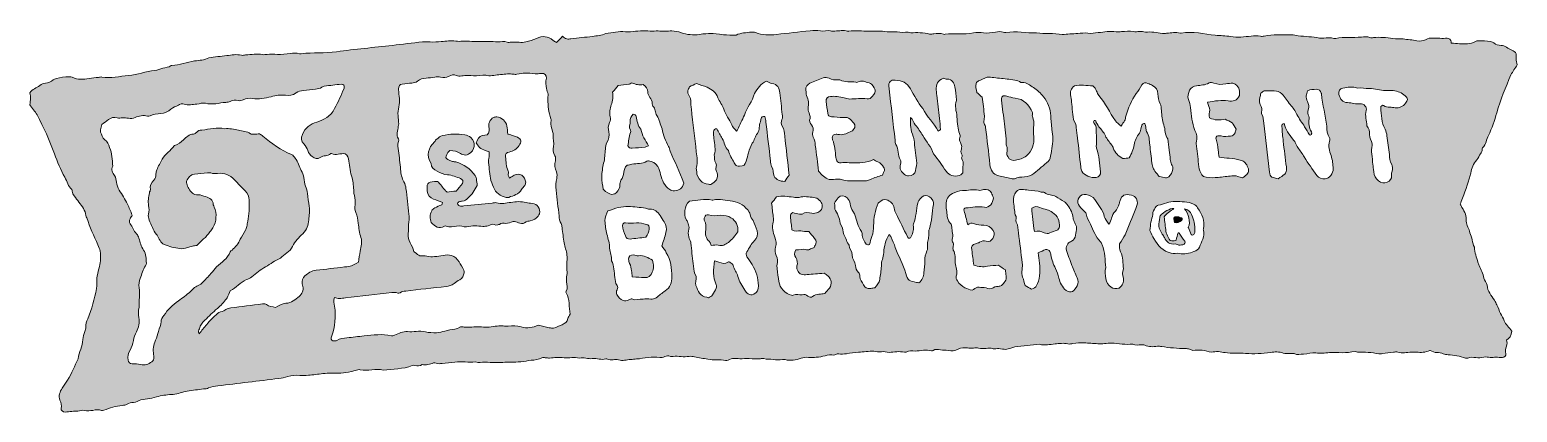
# Model space of a CAD drawing. Header units: inches. Extents: x 2.89 to 8.11, y -4.92 to -3.58.
import ezdxf

# ---------------------------------------------------------------- set-up
doc = ezdxf.new("R2010")
doc.units = ezdxf.units.IN
doc.header["$MEASUREMENT"] = 0
doc.layers.add('Layer 1', color=7, linetype='Continuous')

# ---------------------------------------------------------------- blocks, each defined once
blk = doc.blocks.new('block 2')
at = {"layer": 'Layer 1', "true_color": 0x010101}
h = blk.add_hatch(color=178, dxfattribs=at)
h.dxf.hatch_style = 2
edge = h.paths.add_edge_path()
edge.add_spline(control_points=[(8.0093, -3.9515), (8.0222, -3.9261), (8.0307, -3.8989), (8.0387, -3.8718), (8.052, -3.8262), (8.0694, -3.7823), (8.0882, -3.7389), (8.0908, -3.7329), (8.0952, -3.7276), (8.0988, -3.722), (8.1029, -3.7156), (8.107, -3.7093), (8.1104, -3.7041), (8.1087, -3.696), (8.1069, -3.6897), (8.1063, -3.6832), (8.1058, -3.6775), (8.1067, -3.6717), (8.107, -3.6648), (8.099, -3.6532), (8.0843, -3.6499), (8.0725, -3.6423), (8.0667, -3.6386), (8.0607, -3.6361), (8.0538, -3.636), (8.0439, -3.636), (8.0356, -3.6334), (8.0278, -3.6264), (8.021, -3.6205), (7.971, -3.6163), (7.9633, -3.6216), (7.9457, -3.6335), (7.9269, -3.6307), (7.9079, -3.6297), (7.8982, -3.6292), (7.8885, -3.6285), (7.8787, -3.628), (7.8787, -3.6274), (7.8787, -3.6269), (7.8787, -3.6263), (7.8788, -3.6253), (7.8788, -3.6243), (7.8786, -3.6233), (7.8774, -3.6158), (7.8716, -3.6098), (7.8645, -3.6104), (7.8474, -3.6117), (7.8304, -3.6107), (7.8133, -3.61), (7.8053, -3.6096), (7.7976, -3.6108), (7.7901, -3.6152), (7.7803, -3.6211), (7.7688, -3.6214), (7.7578, -3.6193), (7.742, -3.6163), (7.7261, -3.6151), (7.7102, -3.6131), (7.698, -3.6115), (7.686, -3.6134), (7.6742, -3.6117), (7.6513, -3.6084), (7.6285, -3.606), (7.6054, -3.6084), (7.6014, -3.6088), (7.5969, -3.6096), (7.5934, -3.6082), (7.5834, -3.6041), (7.5735, -3.6063), (7.5635, -3.6069), (7.5334, -3.6086), (7.5031, -3.6058), (7.4731, -3.6111), (7.4712, -3.6115), (7.4689, -3.612), (7.4671, -3.6113), (7.4552, -3.6068), (7.4432, -3.6097), (7.4312, -3.6104), (7.4262, -3.6106), (7.4209, -3.6114), (7.4161, -3.6103), (7.3916, -3.6047), (7.3665, -3.6049), (7.3417, -3.602), (7.3337, -3.601), (7.3258, -3.5989), (7.3179, -3.5989), (7.2858, -3.5988), (7.2535, -3.5968), (7.2216, -3.603), (7.2176, -3.6037), (7.2131, -3.6048), (7.2095, -3.6036), (7.1984, -3.5999), (7.1875, -3.6029), (7.1765, -3.6036), (7.1525, -3.6051), (7.1285, -3.6091), (7.1044, -3.6049), (7.0866, -3.6018), (7.0685, -3.602), (7.0506, -3.6), (7.0109, -3.5958), (6.9714, -3.5851), (6.931, -3.5931), (6.93, -3.5933), (6.9289, -3.5935), (6.928, -3.5932), (6.912, -3.5877), (6.8959, -3.5928), (6.8799, -3.5932), (6.8749, -3.5933), (6.8697, -3.5947), (6.8649, -3.5938), (6.8451, -3.5899), (6.8253, -3.5874), (6.8051, -3.5893), (6.7913, -3.5835), (6.7769, -3.5894), (6.7633, -3.5873), (6.7489, -3.585), (6.7352, -3.5867), (6.7211, -3.5873), (6.7151, -3.5875), (6.7088, -3.5892), (6.703, -3.5882), (6.6817, -3.5846), (6.6608, -3.5892), (6.6398, -3.5909), (6.6277, -3.5919), (6.6152, -3.5952), (6.6036, -3.5932), (6.5912, -3.5911), (6.5795, -3.5928), (6.5676, -3.5936), (6.5494, -3.5949), (6.5313, -3.5965), (6.5132, -3.598), (6.4836, -3.5911), (6.4531, -3.5971), (6.4235, -3.5913), (6.3875, -3.5938), (6.3515, -3.5839), (6.3154, -3.5906), (6.3126, -3.5911), (6.3091, -3.5908), (6.3065, -3.5897), (6.2976, -3.5857), (6.2886, -3.5881), (6.2797, -3.5888), (6.2655, -3.59), (6.2512, -3.5937), (6.2374, -3.592), (6.2252, -3.5905), (6.2133, -3.59), (6.2015, -3.5922), (6.1685, -3.5983), (6.1351, -3.5928), (6.1021, -3.5966), (6.1001, -3.5969), (6.0977, -3.5973), (6.0961, -3.5966), (6.0852, -3.5916), (6.0742, -3.5948), (6.0632, -3.5951), (6.0581, -3.5953), (6.0528, -3.5969), (6.0481, -3.5958), (6.0263, -3.5907), (6.0044, -3.5899), (5.9823, -3.5918), (5.9695, -3.5867), (5.9559, -3.5919), (5.9435, -3.5892), (5.9301, -3.5864), (5.9174, -3.5886), (5.9044, -3.5885), (5.9024, -3.5885), (5.9004, -3.5886), (5.8985, -3.5882), (5.8776, -3.584), (5.8564, -3.5855), (5.8356, -3.586), (5.8115, -3.5865), (5.7874, -3.5815), (5.7634, -3.5862), (5.7624, -3.5864), (5.7613, -3.5866), (5.7604, -3.5863), (5.7455, -3.581), (5.7304, -3.5852), (5.7154, -3.5855), (5.7104, -3.5856), (5.7051, -3.5865), (5.7005, -3.5852), (5.6883, -3.5817), (5.6761, -3.5869), (5.6644, -3.5851), (5.6523, -3.5832), (5.6405, -3.5828), (5.6285, -3.5842), (5.5893, -3.5887), (5.5501, -3.5927), (5.5109, -3.5975), (5.4856, -3.6006), (5.4609, -3.5994), (5.4367, -3.5909), (5.4322, -3.5893), (5.4268, -3.5885), (5.4221, -3.5891), (5.4042, -3.5915), (5.3857, -3.5912), (5.3689, -3.5994), (5.3541, -3.5991), (5.3391, -3.5999), (5.3243, -3.5983), (5.2818, -3.5935), (5.2758, -3.5923), (5.2404, -3.5973), (5.2178, -3.6005), (5.1966, -3.5982), (5.1752, -3.5911), (5.1649, -3.5877), (5.1538, -3.5853), (5.143, -3.5851), (5.127, -3.5849), (5.111, -3.5874), (5.0948, -3.5848), (5.0861, -3.5835), (5.0764, -3.5875), (5.0677, -3.586), (5.0443, -3.582), (5.0215, -3.5863), (4.9985, -3.588), (4.9925, -3.5884), (4.9864, -3.589), (4.9805, -3.5882), (4.957, -3.5853), (4.9344, -3.5919), (4.9114, -3.5938), (4.897, -3.6026), (4.8804, -3.6018), (4.8645, -3.604), (4.8395, -3.6073), (4.8143, -3.6098), (4.7892, -3.6126), (4.7841, -3.6131), (4.7786, -3.6148), (4.7742, -3.6133), (4.7691, -3.6117), (4.7649, -3.6072), (4.7597, -3.6034), (4.7528, -3.6109), (4.7467, -3.6174), (4.7388, -3.6259), (4.7333, -3.6225), (4.7297, -3.6207), (4.7267, -3.6181), (4.7085, -3.6027), (4.6895, -3.6012), (4.668, -3.6118), (4.6565, -3.6175), (4.6436, -3.6207), (4.6311, -3.6237), (4.6234, -3.6256), (4.6147, -3.6267), (4.6072, -3.625), (4.5979, -3.623), (4.5891, -3.6242), (4.5801, -3.6244), (4.5751, -3.6246), (4.5695, -3.626), (4.5651, -3.6244), (4.554, -3.6203), (4.5431, -3.6235), (4.5321, -3.6233), (4.5212, -3.623), (4.5102, -3.6217), (4.4992, -3.6216), (4.4772, -3.6215), (4.4548, -3.6241), (4.4331, -3.6212), (4.4167, -3.619), (4.4007, -3.6234), (4.3851, -3.6208), (4.3677, -3.6179), (4.351, -3.6212), (4.334, -3.622), (4.321, -3.6227), (4.3077, -3.6249), (4.2949, -3.6235), (4.2857, -3.6225), (4.2768, -3.6225), (4.2679, -3.6235), (4.2327, -3.6274), (4.1975, -3.6318), (4.1624, -3.6357), (4.097, -3.6431), (4.0315, -3.6492), (3.9664, -3.658), (3.9253, -3.6637), (3.8838, -3.6595), (3.8428, -3.6652), (3.8408, -3.6655), (3.8385, -3.6657), (3.8368, -3.665), (3.8259, -3.6603), (3.8148, -3.6636), (3.8039, -3.6643), (3.7888, -3.6653), (3.7734, -3.669), (3.7586, -3.6673), (3.7463, -3.6659), (3.7346, -3.6667), (3.7226, -3.6672), (3.7175, -3.6674), (3.7121, -3.6693), (3.7075, -3.6681), (3.6873, -3.6629), (3.6674, -3.6684), (3.6474, -3.6694), (3.6424, -3.6696), (3.637, -3.6715), (3.6324, -3.6703), (3.6151, -3.6656), (3.5982, -3.67), (3.5813, -3.6716), (3.5601, -3.6735), (3.5391, -3.6767), (3.518, -3.6793), (3.5027, -3.6883), (3.485, -3.6877), (3.4683, -3.6904), (3.4414, -3.6947), (3.4157, -3.7047), (3.3884, -3.7061), (3.3874, -3.7062), (3.3862, -3.7062), (3.3854, -3.7067), (3.3768, -3.713), (3.3666, -3.7131), (3.3568, -3.7153), (3.3471, -3.7175), (3.3379, -3.7227), (3.3281, -3.7237), (3.2969, -3.7268), (3.2675, -3.7388), (3.2363, -3.7413), (3.2052, -3.7437), (3.1746, -3.7523), (3.1431, -3.7467), (3.1393, -3.746), (3.1351, -3.7473), (3.1311, -3.7478), (3.12, -3.7491), (3.109, -3.7506), (3.0979, -3.7519), (3.078, -3.7542), (3.0584, -3.7585), (3.0391, -3.747), (3.0306, -3.742), (2.9782, -3.7498), (2.9715, -3.7565), (2.9636, -3.7644), (2.9551, -3.7677), (2.9447, -3.7684), (2.9374, -3.7689), (2.9313, -3.7719), (2.9254, -3.7762), (2.9134, -3.785), (2.8981, -3.7894), (2.8905, -3.8023), (2.8913, -3.8095), (2.8927, -3.8156), (2.8925, -3.8215), (2.8923, -3.8284), (2.8908, -3.8353), (2.8896, -3.8439), (2.8936, -3.8491), (2.8983, -3.8555), (2.903, -3.8619), (2.9072, -3.8676), (2.9122, -3.8729), (2.9153, -3.8791), (2.938, -3.9236), (2.9594, -3.9686), (2.9765, -4.0158), (2.9866, -4.0438), (2.9974, -4.0718), (3.0127, -4.0978), (3.0213, -4.1122), (3.0234, -4.1303), (3.0378, -4.1415), (3.039, -4.1425), (3.0391, -4.1453), (3.0391, -4.1473), (3.0392, -4.1538), (3.0421, -4.1588), (3.046, -4.1637), (3.0516, -4.1707), (3.0563, -4.1785), (3.0619, -4.1855), (3.0734, -4.1996), (3.085, -4.2135), (3.0866, -4.2328), (3.0869, -4.2356), (3.0892, -4.2381), (3.0901, -4.241), (3.1003, -4.2735), (3.1148, -4.3043), (3.1291, -4.3351), (3.1326, -4.3425), (3.1348, -4.3499), (3.1364, -4.3578), (3.14, -4.3759), (3.1385, -4.3935), (3.1342, -4.4114), (3.1291, -4.4327), (3.1219, -4.4539), (3.1255, -4.4766), (3.1261, -4.4803), (3.1241, -4.4843), (3.1235, -4.4883), (3.1174, -4.525), (3.1069, -4.5605), (3.0933, -4.5951), (3.0896, -4.6043), (3.085, -4.6134), (3.0865, -4.6242), (3.0871, -4.6288), (3.0845, -4.6339), (3.0832, -4.6387), (3.0806, -4.6483), (3.0758, -4.658), (3.0757, -4.6676), (3.0755, -4.6914), (3.0622, -4.7115), (3.0592, -4.7344), (3.0463, -4.7592), (3.0386, -4.7866), (3.0221, -4.8097), (3.0157, -4.8187), (3.0096, -4.828), (3.0037, -4.8374), (2.9955, -4.8506), (2.9893, -4.865), (2.9955, -4.8803), (2.9994, -4.8899), (3.0031, -4.8982), (2.9998, -4.909), (2.9979, -4.9152), (3.0063, -4.9222), (3.0134, -4.9217), (3.0214, -4.9211), (3.0294, -4.9199), (3.0375, -4.9193), (3.0445, -4.9187), (3.0516, -4.9189), (3.0586, -4.9182), (3.0663, -4.9175), (3.0743, -4.9144), (3.0816, -4.9157), (3.0919, -4.9177), (3.1016, -4.9175), (3.1116, -4.9156), (3.1215, -4.9138), (3.1314, -4.9117), (3.1414, -4.9161), (3.1437, -4.917), (3.1472, -4.9159), (3.1499, -4.915), (3.1706, -4.9074), (3.1916, -4.9007), (3.2138, -4.8984), (3.2197, -4.8977), (3.2264, -4.8972), (3.2313, -4.8942), (3.2385, -4.8897), (3.2462, -4.8876), (3.2542, -4.8879), (3.264, -4.8882), (3.2706, -4.8803), (3.2796, -4.8791), (3.3005, -4.8762), (3.3212, -4.8725), (3.3417, -4.8667), (3.358, -4.862), (3.3755, -4.8607), (3.3927, -4.8595), (3.41, -4.8584), (3.4257, -4.8509), (3.4425, -4.8483), (3.4614, -4.8452), (3.4805, -4.8431), (3.4996, -4.8405), (3.5056, -4.8397), (3.5124, -4.8401), (3.5173, -4.8372), (3.5275, -4.8313), (3.5386, -4.8312), (3.5495, -4.8299), (3.6208, -4.8211), (3.6921, -4.8127), (3.7634, -4.804), (3.7743, -4.8027), (3.7849, -4.8007), (3.7956, -4.7972), (3.8087, -4.7929), (3.8236, -4.7917), (3.8374, -4.7929), (3.8476, -4.7938), (3.8574, -4.7937), (3.8674, -4.7927), (3.8845, -4.7911), (3.9015, -4.7885), (3.9186, -4.7867), (3.9286, -4.7856), (3.9388, -4.7842), (3.9488, -4.7847), (3.9873, -4.7863), (3.9937, -4.7858), (4.0317, -4.7753), (4.0375, -4.7737), (4.044, -4.7721), (4.0496, -4.7733), (4.0766, -4.7788), (4.1038, -4.768), (4.1306, -4.7746), (4.1645, -4.7698), (4.1993, -4.7715), (4.2319, -4.7588), (4.2346, -4.7578), (4.2382, -4.7571), (4.2408, -4.758), (4.2501, -4.7612), (4.2586, -4.7611), (4.2666, -4.7549), (4.2809, -4.7592), (4.2938, -4.7533), (4.307, -4.7494), (4.3097, -4.7486), (4.3132, -4.749), (4.3158, -4.7502), (4.3227, -4.7534), (4.3297, -4.752), (4.3367, -4.7513), (4.3518, -4.7499), (4.367, -4.7491), (4.3819, -4.7467), (4.4061, -4.7429), (4.4301, -4.7487), (4.4542, -4.746), (4.4651, -4.7506), (4.4762, -4.7465), (4.4872, -4.7468), (4.4991, -4.747), (4.5111, -4.7484), (4.5231, -4.7482), (4.5411, -4.7479), (4.5591, -4.7467), (4.5772, -4.747), (4.6013, -4.7475), (4.6256, -4.7432), (4.6496, -4.7401), (4.6625, -4.7385), (4.6758, -4.7384), (4.6875, -4.7309), (4.6902, -4.7292), (4.6952, -4.7308), (4.6991, -4.731), (4.704, -4.7313), (4.709, -4.7325), (4.7139, -4.7322), (4.7309, -4.7313), (4.7476, -4.7284), (4.7651, -4.7311), (4.7827, -4.7338), (4.8011, -4.7269), (4.819, -4.7326), (4.8342, -4.7288), (4.849, -4.7363), (4.864, -4.734), (4.88, -4.7315), (4.8957, -4.7405), (4.9117, -4.7349), (4.9134, -4.7343), (4.9159, -4.7348), (4.9176, -4.7356), (4.9302, -4.742), (4.9437, -4.7344), (4.9564, -4.7384), (4.9705, -4.7429), (4.9844, -4.738), (4.9984, -4.7374), (5.0055, -4.737), (5.0125, -4.7355), (5.0195, -4.7352), (5.0466, -4.7337), (5.0732, -4.7258), (5.1007, -4.7305), (5.1063, -4.7314), (5.1133, -4.7301), (5.1182, -4.7273), (5.1253, -4.7234), (5.1313, -4.7237), (5.1382, -4.7264), (5.1409, -4.7274), (5.1443, -4.7271), (5.1473, -4.7267), (5.1663, -4.7242), (5.1853, -4.73), (5.2044, -4.7263), (5.21, -4.7252), (5.2163, -4.7272), (5.2222, -4.7282), (5.238, -4.7308), (5.2538, -4.7335), (5.2695, -4.7363), (5.2902, -4.74), (5.3114, -4.7363), (5.3321, -4.7408), (5.3349, -4.7414), (5.3387, -4.7411), (5.341, -4.7396), (5.354, -4.7315), (5.3676, -4.7332), (5.3818, -4.7348), (5.3927, -4.736), (5.4043, -4.732), (5.415, -4.7338), (5.4283, -4.7359), (5.4411, -4.7355), (5.4541, -4.7344), (5.4581, -4.734), (5.4629, -4.7327), (5.4661, -4.7343), (5.4769, -4.7397), (5.4886, -4.733), (5.4989, -4.737), (5.5102, -4.7413), (5.5208, -4.7376), (5.5317, -4.7371), (5.5347, -4.7369), (5.5379, -4.7369), (5.5407, -4.7376), (5.56, -4.7428), (5.5787, -4.7383), (5.5969, -4.7331), (5.6058, -4.7305), (5.6137, -4.7285), (5.6231, -4.73), (5.6319, -4.7313), (5.6411, -4.7297), (5.6502, -4.7296), (5.6711, -4.7293), (5.6907, -4.7183), (5.7122, -4.7216), (5.7139, -4.7218), (5.7158, -4.72), (5.7177, -4.7195), (5.7214, -4.7185), (5.7258, -4.7161), (5.7289, -4.7172), (5.7381, -4.7204), (5.7468, -4.7182), (5.7558, -4.717), (5.7698, -4.7151), (5.7839, -4.7134), (5.798, -4.7121), (5.8161, -4.7104), (5.8343, -4.7077), (5.8523, -4.7085), (5.861, -4.7089), (5.87, -4.7124), (5.8789, -4.7101), (5.8883, -4.7076), (5.8967, -4.7132), (5.9057, -4.7126), (5.9237, -4.7113), (5.9416, -4.7072), (5.9597, -4.7119), (5.9616, -4.7124), (5.9641, -4.7121), (5.9657, -4.7112), (5.9758, -4.7048), (5.9866, -4.7076), (5.9974, -4.7075), (6.0165, -4.7071), (6.0354, -4.7014), (6.0546, -4.707), (6.0564, -4.7075), (6.0592, -4.7074), (6.0604, -4.7063), (6.0686, -4.699), (6.0773, -4.7028), (6.0862, -4.7039), (6.0951, -4.705), (6.104, -4.7039), (6.1132, -4.7058), (6.1249, -4.7081), (6.1375, -4.7068), (6.1486, -4.701), (6.159, -4.6957), (6.1693, -4.6946), (6.1807, -4.6968), (6.1874, -4.6982), (6.1947, -4.6971), (6.2017, -4.6971), (6.2077, -4.697), (6.2143, -4.6954), (6.2196, -4.6972), (6.2288, -4.7005), (6.2376, -4.6989), (6.2466, -4.6982), (6.2546, -4.6975), (6.2622, -4.6967), (6.2704, -4.6994), (6.2767, -4.7014), (6.2843, -4.6986), (6.2913, -4.699), (6.2992, -4.6994), (6.3071, -4.7017), (6.315, -4.7017), (6.3208, -4.7017), (6.3268, -4.6996), (6.3325, -4.698), (6.3373, -4.6965), (6.3417, -4.6932), (6.3465, -4.6927), (6.3756, -4.6895), (6.4048, -4.6868), (6.434, -4.6839), (6.4521, -4.689), (6.4701, -4.6841), (6.4881, -4.6828), (6.503, -4.6817), (6.5179, -4.6781), (6.5331, -4.6827), (6.5385, -4.6843), (6.5451, -4.682), (6.5511, -4.6815), (6.5642, -4.6805), (6.5774, -4.6777), (6.5903, -4.6789), (6.6062, -4.6804), (6.6221, -4.68), (6.6381, -4.6824), (6.6537, -4.6847), (6.6703, -4.679), (6.6863, -4.6797), (6.7113, -4.6807), (6.7361, -4.6862), (6.7613, -4.6833), (6.7708, -4.6883), (6.781, -4.6864), (6.791, -4.6859), (6.795, -4.6857), (6.7996, -4.6853), (6.8029, -4.687), (6.8173, -4.6944), (6.8323, -4.6923), (6.8474, -4.6911), (6.8523, -4.6907), (6.8575, -4.6909), (6.8624, -4.6917), (6.8762, -4.694), (6.8899, -4.696), (6.904, -4.6968), (6.9179, -4.6975), (6.9317, -4.6998), (6.9458, -4.6985), (6.9506, -4.6981), (6.9556, -4.7001), (6.9604, -4.7014), (6.9643, -4.7024), (6.968, -4.7052), (6.9718, -4.7052), (6.9829, -4.7054), (6.994, -4.7038), (7.005, -4.7044), (7.016, -4.7049), (7.0255, -4.7127), (7.0372, -4.7113), (7.0452, -4.7103), (7.0533, -4.709), (7.0613, -4.7093), (7.0692, -4.7096), (7.0769, -4.7123), (7.0848, -4.7132), (7.1087, -4.7162), (7.1328, -4.7143), (7.1569, -4.7159), (7.1859, -4.7179), (7.2153, -4.7172), (7.2443, -4.7124), (7.2594, -4.71), (7.2745, -4.7097), (7.2891, -4.7146), (7.2971, -4.7172), (7.3049, -4.7172), (7.313, -4.7164), (7.3179, -4.7158), (7.3237, -4.7149), (7.3279, -4.7168), (7.3389, -4.7219), (7.3497, -4.7192), (7.3607, -4.7182), (7.3748, -4.7169), (7.3891, -4.7129), (7.4029, -4.7143), (7.4192, -4.716), (7.4351, -4.7151), (7.451, -4.7133), (7.4661, -4.7116), (7.4809, -4.7128), (7.496, -4.7134), (7.511, -4.714), (7.5261, -4.7109), (7.5413, -4.7098), (7.5441, -4.7096), (7.5471, -4.7112), (7.5501, -4.7112), (7.575, -4.712), (7.6, -4.712), (7.6246, -4.7175), (7.6284, -4.7184), (7.6327, -4.7171), (7.6367, -4.7167), (7.6497, -4.7151), (7.6628, -4.7135), (7.6758, -4.712), (7.6808, -4.7114), (7.6864, -4.7096), (7.6908, -4.7111), (7.707, -4.7165), (7.7228, -4.7119), (7.7388, -4.7113), (7.7448, -4.7111), (7.7509, -4.7107), (7.7568, -4.7114), (7.773, -4.7132), (7.7884, -4.7126), (7.8039, -4.7057), (7.804, -4.7057), (7.8041, -4.7056), (7.8042, -4.7056), (7.8042, -4.7056), (7.8042, -4.7061), (7.8042, -4.7061), (7.8128, -4.7067), (7.8195, -4.7138), (7.8287, -4.7129), (7.8363, -4.7122), (7.8436, -4.7137), (7.8508, -4.7176), (7.8556, -4.7201), (7.8619, -4.7202), (7.8676, -4.7204), (7.8887, -4.7213), (7.9089, -4.7263), (7.929, -4.7322), (7.9316, -4.733), (7.935, -4.7338), (7.9371, -4.7328), (7.9463, -4.7281), (7.9557, -4.7294), (7.9652, -4.7306), (7.9748, -4.7317), (7.984, -4.7313), (7.9936, -4.7289), (8.0004, -4.7272), (8.0081, -4.7296), (8.0155, -4.7298), (8.0221, -4.73), (8.0288, -4.7294), (8.0355, -4.7295), (8.0431, -4.7296), (8.0508, -4.7303), (8.0584, -4.7304), (8.0652, -4.7304), (8.0727, -4.7233), (8.0705, -4.7176), (8.0667, -4.7076), (8.0697, -4.6995), (8.0728, -4.6902), (8.0753, -4.6829), (8.0749, -4.676), (8.0728, -4.6695), (8.0832, -4.6631), (8.0906, -4.6537), (8.091, -4.6378), (8.0863, -4.6318), (8.0813, -4.6255), (8.0765, -4.6192), (8.0723, -4.6136), (8.0664, -4.6084), (8.0644, -4.6021), (8.0614, -4.5924), (8.0571, -4.5841), (8.0516, -4.5755), (8.0459, -4.5667), (8.0444, -4.555), (8.0388, -4.5455), (8.0357, -4.5403), (8.0337, -4.5345), (8.0304, -4.5296), (8.0192, -4.5131), (8.006, -4.4981), (8.0042, -4.4765), (8.0035, -4.4681), (7.9942, -4.4605), (7.9932, -4.4521), (7.9911, -4.4356), (7.9827, -4.4221), (7.9763, -4.4075), (7.9747, -4.4039), (7.973, -4.4002), (7.9722, -4.3964), (7.9685, -4.3787), (7.9597, -4.3623), (7.9601, -4.3437), (7.9514, -4.3277), (7.9537, -4.3081), (7.9435, -4.2925), (7.9428, -4.2782), (7.9315, -4.2672), (7.9315, -4.2524), (7.9316, -4.235), (7.9282, -4.2183), (7.9157, -4.2047), (7.9139, -4.2027), (7.9143, -4.1987), (7.9127, -4.1963), (7.9119, -4.1951), (7.9112, -4.1938), (7.9105, -4.1925), (7.9113, -4.1893), (7.9123, -4.1861), (7.9136, -4.1828), (7.9253, -4.1529), (7.9372, -4.1229), (7.9448, -4.0916), (7.9455, -4.0888), (7.9475, -4.0863), (7.9476, -4.0836), (7.948, -4.0653), (7.9581, -4.0515), (7.9681, -4.0374), (7.973, -4.0305), (7.977, -4.0228), (7.9819, -4.0158), (7.9853, -4.0109), (7.9877, -4.006), (7.9874, -4), (7.9873, -3.9981), (7.9872, -3.9954), (7.9883, -3.9944), (8.0012, -3.9829), (8.0021, -3.9657), (8.0093, -3.9515)], knot_values=[0, 0, 0, 0, 1, 1, 1, 2, 2, 2, 3, 3, 3, 4, 4, 4, 5, 5, 5, 6, 6, 6, 7, 7, 7, 8, 8, 8, 9, 9, 9, 10, 10, 10, 11, 11, 11, 12, 12, 12, 13, 13, 13, 14, 14, 14, 15, 15, 15, 16, 16, 16, 17, 17, 17, 18, 18, 18, 19, 19, 19, 20, 20, 20, 21, 21, 21, 22, 22, 22, 23, 23, 23, 24, 24, 24, 25, 25, 25, 26, 26, 26, 27, 27, 27, 28, 28, 28, 29, 29, 29, 30, 30, 30, 31, 31, 31, 32, 32, 32, 33, 33, 33, 34, 34, 34, 35, 35, 35, 36, 36, 36, 37, 37, 37, 38, 38, 38, 39, 39, 39, 40, 40, 40, 41, 41, 41, 42, 42, 42, 43, 43, 43, 44, 44, 44, 45, 45, 45, 46, 46, 46, 47, 47, 47, 48, 48, 48, 49, 49, 49, 50, 50, 50, 51, 51, 51, 52, 52, 52, 53, 53, 53, 54, 54, 54, 55, 55, 55, 56, 56, 56, 57, 57, 57, 58, 58, 58, 59, 59, 59, 60, 60, 60, 61, 61, 61, 62, 62, 62, 63, 63, 63, 64, 64, 64, 65, 65, 65, 66, 66, 66, 67, 67, 67, 68, 68, 68, 69, 69, 69, 70, 70, 70, 71, 71, 71, 72, 72, 72, 73, 73, 73, 74, 74, 74, 75, 75, 75, 76, 76, 76, 77, 77, 77, 78, 78, 78, 79, 79, 79, 80, 80, 80, 81, 81, 81, 82, 82, 82, 83, 83, 83, 84, 84, 84, 85, 85, 85, 86, 86, 86, 87, 87, 87, 88, 88, 88, 89, 89, 89, 90, 90, 90, 91, 91, 91, 92, 92, 92, 93, 93, 93, 94, 94, 94, 95, 95, 95, 96, 96, 96, 97, 97, 97, 98, 98, 98, 99, 99, 99, 100, 100, 100, 101, 101, 101, 102, 102, 102, 103, 103, 103, 104, 104, 104, 105, 105, 105, 106, 106, 106, 107, 107, 107, 108, 108, 108, 109, 109, 109, 110, 110, 110, 111, 111, 111, 112, 112, 112, 113, 113, 113, 114, 114, 114, 115, 115, 115, 116, 116, 116, 117, 117, 117, 118, 118, 118, 119, 119, 119, 120, 120, 120, 121, 121, 121, 122, 122, 122, 123, 123, 123, 124, 124, 124, 125, 125, 125, 126, 126, 126, 127, 127, 127, 128, 128, 128, 129, 129, 129, 130, 130, 130, 131, 131, 131, 132, 132, 132, 133, 133, 133, 134, 134, 134, 135, 135, 135, 136, 136, 136, 137, 137, 137, 138, 138, 138, 139, 139, 139, 140, 140, 140, 141, 141, 141, 142, 142, 142, 143, 143, 143, 144, 144, 144, 145, 145, 145, 146, 146, 146, 147, 147, 147, 148, 148, 148, 149, 149, 149, 150, 150, 150, 151, 151, 151, 152, 152, 152, 153, 153, 153, 154, 154, 154, 155, 155, 155, 156, 156, 156, 157, 157, 157, 158, 158, 158, 159, 159, 159, 160, 160, 160, 161, 161, 161, 162, 162, 162, 163, 163, 163, 164, 164, 164, 165, 165, 165, 166, 166, 166, 167, 167, 167, 168, 168, 168, 169, 169, 169, 170, 170, 170, 171, 171, 171, 172, 172, 172, 173, 173, 173, 174, 174, 174, 175, 175, 175, 176, 176, 176, 177, 177, 177, 178, 178, 178, 179, 179, 179, 180, 180, 180, 181, 181, 181, 182, 182, 182, 183, 183, 183, 184, 184, 184, 185, 185, 185, 186, 186, 186, 187, 187, 187, 188, 188, 188, 189, 189, 189, 190, 190, 190, 191, 191, 191, 192, 192, 192, 193, 193, 193, 194, 194, 194, 195, 195, 195, 196, 196, 196, 197, 197, 197, 198, 198, 198, 199, 199, 199, 200, 200, 200, 201, 201, 201, 202, 202, 202, 203, 203, 203, 204, 204, 204, 205, 205, 205, 206, 206, 206, 207, 207, 207, 208, 208, 208, 209, 209, 209, 210, 210, 210, 211, 211, 211, 212, 212, 212, 213, 213, 213, 214, 214, 214, 215, 215, 215, 216, 216, 216, 217, 217, 217, 218, 218, 218, 219, 219, 219, 220, 220, 220, 221, 221, 221, 222, 222, 222, 223, 223, 223, 224, 224, 224, 225, 225, 225, 226, 226, 226, 227, 227, 227, 228, 228, 228, 229, 229, 229, 230, 230, 230, 231, 231, 231, 232, 232, 232, 233, 233, 233, 234, 234, 234, 235, 235, 235, 236, 236, 236, 237, 237, 237, 238, 238, 238, 239, 239, 239, 240, 240, 240, 241, 241, 241, 242, 242, 242, 243, 243, 243, 244, 244, 244, 245, 245, 245, 246, 246, 246, 247, 247, 247, 248, 248, 248, 249, 249, 249, 250, 250, 250, 251, 251, 251, 252, 252, 252, 253, 253, 253, 254, 254, 254, 255, 255, 255, 256, 256, 256, 257, 257, 257, 258, 258, 258, 259, 259, 259, 260, 260, 260, 261, 261, 261, 262, 262, 262, 263, 263, 263, 264, 264, 264, 265, 265, 265, 266, 266, 266, 267, 267, 267, 268, 268, 268, 269, 269, 269, 270, 270, 270, 271, 271, 271, 272, 272, 272, 273, 273, 273, 274, 274, 274, 275, 275, 275, 276, 276, 276, 277, 277, 277, 278, 278, 278, 279, 279, 279, 280, 280, 280, 281, 281, 281, 282, 282, 282, 283, 283, 283, 284, 284, 284, 285, 285, 285, 286, 286, 286, 287, 287, 287, 288, 288, 288, 289, 289, 289, 290, 290, 290, 291, 291, 291, 292, 292, 292, 293, 293, 293, 294, 294, 294, 295, 295, 295, 296, 296, 296, 297, 297, 297, 298, 298, 298, 299, 299, 299, 300, 300, 300, 301, 301, 301, 302, 302, 302, 303, 303, 303, 304, 304, 304, 305, 305, 305, 306, 306, 306, 307, 307, 307, 308, 308, 308, 309, 309, 309, 310, 310, 310, 311, 311, 311, 312, 312, 312, 313, 313, 313, 314, 314, 314, 315, 315, 315, 316, 316, 316, 317, 317, 317, 318, 318, 318, 319, 319, 319, 320, 320, 320, 320], degree=3, periodic=1)
edge = h.paths.add_edge_path()
edge.add_spline(control_points=[(3.8948, -4.4239), (3.8785, -4.4254), (3.8666, -4.4348), (3.8554, -4.4444), (3.848, -4.4508), (3.8441, -4.461), (3.8461, -4.4719), (3.8466, -4.4749), (3.8471, -4.4779), (3.8478, -4.4808), (3.8513, -4.4952), (3.8464, -4.5072), (3.8353, -4.5158), (3.8213, -4.5269), (3.808, -4.5395), (3.7881, -4.5402), (3.7748, -4.5407), (3.7639, -4.5493), (3.7521, -4.5545), (3.7416, -4.5518), (3.7298, -4.5535), (3.721, -4.5449), (3.7171, -4.5411), (3.7116, -4.542), (3.7066, -4.5426), (3.6694, -4.5472), (3.6323, -4.5518), (3.5951, -4.5562), (3.589, -4.5569), (3.5832, -4.5581), (3.5783, -4.5622), (3.576, -4.564), (3.5732, -4.5655), (3.5704, -4.5666), (3.563, -4.5696), (3.554, -4.5706), (3.5485, -4.5755), (3.535, -4.5875), (3.5228, -4.6011), (3.5107, -4.6145), (3.5015, -4.6248), (3.4931, -4.636), (3.4842, -4.6469), (3.4775, -4.6396), (3.4838, -4.6346), (3.4852, -4.6293), (3.4882, -4.6175), (3.4941, -4.6081), (3.5039, -4.5995), (3.5188, -4.5862), (3.5319, -4.5711), (3.5481, -4.5587), (3.5606, -4.549), (3.5701, -4.5354), (3.5809, -4.5235), (3.5815, -4.5228), (3.5818, -4.5217), (3.5822, -4.5208), (3.586, -4.5127), (3.5898, -4.5045), (3.5935, -4.4963), (3.6142, -4.4858), (3.6288, -4.4664), (3.6505, -4.4573), (3.6569, -4.4547), (3.6638, -4.4519), (3.6688, -4.4473), (3.6838, -4.4338), (3.6998, -4.4222), (3.7175, -4.4125), (3.7351, -4.4029), (3.7501, -4.3889), (3.7694, -4.3823), (3.7833, -4.3682), (3.802, -4.3601), (3.812, -4.3406), (3.8205, -4.3239), (3.8337, -4.3085), (3.8479, -4.296), (3.8632, -4.2825), (3.868, -4.266), (3.8688, -4.248), (3.8694, -4.232), (3.8741, -4.2163), (3.8706, -4.2), (3.8675, -4.1852), (3.8666, -4.1699), (3.8648, -4.1549), (3.8637, -4.1458), (3.8606, -4.1376), (3.857, -4.1291), (3.8532, -4.1201), (3.8541, -4.1092), (3.8517, -4.0994), (3.8495, -4.0907), (3.8466, -4.0819), (3.8422, -4.0742), (3.8344, -4.0603), (3.8315, -4.0441), (3.8213, -4.0312), (3.8175, -4.0263), (3.8142, -4.0213), (3.8086, -4.0189), (3.7713, -4.0026), (3.7384, -3.9796), (3.7074, -3.9537), (3.7043, -3.9511), (3.7009, -3.949), (3.6965, -3.9458), (3.6903, -3.9463), (3.6833, -3.9471), (3.6764, -3.9473), (3.6724, -3.9474), (3.6677, -3.9477), (3.6647, -3.9457), (3.6516, -3.937), (3.6363, -3.9367), (3.6218, -3.9333), (3.6061, -3.9296), (3.5906, -3.9258), (3.5743, -3.9283), (3.5469, -3.9208), (3.5205, -3.9307), (3.4936, -3.9325), (3.4862, -3.9329), (3.48, -3.9353), (3.4747, -3.9408), (3.4721, -3.9436), (3.468, -3.947), (3.4648, -3.9468), (3.4484, -3.946), (3.4397, -3.9589), (3.4287, -3.9667), (3.4189, -3.9735), (3.4115, -3.9836), (3.399, -3.9863), (3.398, -3.9865), (3.3968, -3.987), (3.3964, -3.9877), (3.3852, -4.0057), (3.3644, -4.0147), (3.3548, -4.0348), (3.3489, -4.0473), (3.3397, -4.0584), (3.3359, -4.0721), (3.3346, -4.0769), (3.3323, -4.0819), (3.3327, -4.0866), (3.3335, -4.0955), (3.3305, -4.1022), (3.325, -4.1087), (3.3172, -4.1181), (3.3099, -4.1277), (3.3129, -4.1415), (3.3137, -4.1448), (3.3101, -4.1489), (3.3094, -4.1528), (3.3064, -4.1676), (3.3043, -4.1824), (3.3069, -4.1976), (3.3086, -4.2075), (3.3092, -4.2172), (3.3062, -4.2275), (3.3044, -4.2337), (3.3063, -4.2419), (3.3089, -4.2481), (3.3161, -4.2656), (3.3226, -4.2837), (3.3343, -4.299), (3.335, -4.2998), (3.3357, -4.3005), (3.3363, -4.3013), (3.3444, -4.3127), (3.3485, -4.3288), (3.3616, -4.3343), (3.379, -4.3415), (3.398, -4.3452), (3.4167, -4.3484), (3.4252, -4.3498), (3.4346, -4.3466), (3.4434, -4.3448), (3.4492, -4.3437), (3.4547, -4.3408), (3.4605, -4.3394), (3.4653, -4.3382), (3.4705, -4.3381), (3.4762, -4.3374), (3.4913, -4.3215), (3.5093, -4.3083), (3.5222, -4.2901), (3.5257, -4.2851), (3.5297, -4.2804), (3.5326, -4.2752), (3.5453, -4.2517), (3.5469, -4.2274), (3.5374, -4.2025), (3.5364, -4.1997), (3.5341, -4.1971), (3.5338, -4.1943), (3.5324, -4.1773), (3.5211, -4.1701), (3.5065, -4.1662), (3.4979, -4.1638), (3.4901, -4.1588), (3.4805, -4.1596), (3.464, -4.1608), (3.4549, -4.15), (3.4476, -4.1375), (3.4446, -4.1324), (3.4423, -4.1267), (3.4404, -4.121), (3.4395, -4.1183), (3.4389, -4.1146), (3.4401, -4.1122), (3.446, -4.1003), (3.4526, -4.0888), (3.4679, -4.0871), (3.4829, -4.0854), (3.498, -4.0838), (3.5131, -4.0824), (3.517, -4.082), (3.5215, -4.0818), (3.525, -4.0832), (3.5329, -4.0864), (3.5409, -4.0858), (3.5489, -4.0848), (3.5726, -4.0821), (3.5922, -4.0898), (3.6084, -4.1071), (3.6207, -4.1203), (3.6333, -4.1331), (3.6457, -4.1462), (3.6541, -4.1552), (3.6597, -4.1651), (3.66, -4.1783), (3.6605, -4.2033), (3.6593, -4.2281), (3.6545, -4.2527), (3.6533, -4.2586), (3.6527, -4.2646), (3.6514, -4.2704), (3.6502, -4.2751), (3.649, -4.2801), (3.6467, -4.2843), (3.641, -4.2949), (3.6339, -4.3048), (3.6287, -4.3157), (3.6217, -4.3305), (3.6117, -4.3428), (3.5996, -4.3536), (3.5973, -4.3556), (3.5942, -4.3573), (3.5932, -4.3599), (3.5837, -4.3834), (3.5629, -4.3964), (3.5454, -4.4126), (3.538, -4.4194), (3.5323, -4.428), (3.5256, -4.4356), (3.5156, -4.4468), (3.5053, -4.4579), (3.4949, -4.4688), (3.4922, -4.4717), (3.4888, -4.4745), (3.4852, -4.4756), (3.4721, -4.4799), (3.4635, -4.4894), (3.4539, -4.4984), (3.4407, -4.5107), (3.426, -4.5214), (3.4112, -4.5317), (3.3911, -4.5458), (3.3741, -4.5628), (3.3603, -4.5828), (3.3558, -4.5893), (3.3504, -4.597), (3.3503, -4.6043), (3.35, -4.6169), (3.3443, -4.6272), (3.3412, -4.6386), (3.3382, -4.6493), (3.3356, -4.66), (3.3311, -4.67), (3.3239, -4.6863), (3.3211, -4.7026), (3.3245, -4.7201), (3.325, -4.723), (3.3249, -4.7261), (3.3253, -4.7291), (3.3263, -4.7359), (3.3234, -4.7408), (3.3184, -4.7449), (3.3068, -4.7545), (3.2929, -4.7581), (3.2788, -4.7549), (3.2687, -4.7526), (3.2591, -4.752), (3.2489, -4.7525), (3.2414, -4.7529), (3.2365, -4.7474), (3.235, -4.7394), (3.2328, -4.7269), (3.235, -4.7151), (3.2416, -4.7046), (3.2482, -4.6941), (3.2513, -4.6829), (3.2535, -4.6708), (3.2555, -4.6602), (3.2585, -4.6499), (3.2639, -4.6398), (3.2719, -4.6248), (3.2768, -4.6083), (3.2725, -4.5904), (3.2696, -4.5785), (3.2702, -4.5664), (3.2742, -4.5546), (3.2717, -4.5315), (3.2775, -4.5084), (3.2733, -4.4854), (3.2712, -4.4739), (3.2734, -4.4633), (3.2776, -4.4529), (3.2837, -4.4381), (3.2865, -4.4219), (3.2957, -4.4083), (3.2973, -4.4059), (3.2992, -4.4026), (3.2989, -4.4), (3.2972, -4.3842), (3.2997, -4.3676), (3.2892, -4.3535), (3.28, -4.3412), (3.2774, -4.326), (3.2726, -4.3118), (3.2707, -4.306), (3.269, -4.3008), (3.2644, -4.2963), (3.2542, -4.2864), (3.25, -4.2725), (3.2419, -4.2611), (3.2386, -4.2563), (3.2388, -4.2494), (3.242, -4.2436), (3.2443, -4.2392), (3.247, -4.235), (3.2493, -4.2312), (3.2436, -4.2177), (3.2386, -4.2047), (3.2328, -4.192), (3.225, -4.1747), (3.2131, -4.1598), (3.2038, -4.1434), (3.1988, -4.1344), (3.1949, -4.1255), (3.194, -4.1152), (3.1933, -4.1072), (3.1923, -4.0994), (3.1871, -4.0924), (3.1797, -4.0825), (3.1745, -4.0716), (3.1808, -4.0588), (3.1783, -4.0369), (3.1803, -4.0142), (3.1692, -3.9939), (3.1685, -3.9818), (3.1619, -3.9735), (3.1526, -3.9664), (3.1444, -3.9601), (3.143, -3.9492), (3.138, -3.9406), (3.1367, -3.9385), (3.1376, -3.9347), (3.1382, -3.9318), (3.1394, -3.926), (3.141, -3.9202), (3.1429, -3.9127), (3.1497, -3.9077), (3.1574, -3.9012), (3.1659, -3.8962), (3.1753, -3.8907), (3.1847, -3.8848), (3.197, -3.8903), (3.2019, -3.8925), (3.2089, -3.8899), (3.2149, -3.8899), (3.2219, -3.89), (3.2291, -3.8898), (3.2358, -3.8912), (3.2441, -3.8931), (3.2515, -3.8921), (3.2591, -3.8887), (3.2732, -3.8824), (3.2879, -3.8804), (3.3032, -3.8836), (3.306, -3.8842), (3.3098, -3.8846), (3.3118, -3.8833), (3.3234, -3.8752), (3.3369, -3.8761), (3.3498, -3.8746), (3.3631, -3.8731), (3.3759, -3.8684), (3.3851, -3.8597), (3.393, -3.8523), (3.4029, -3.8506), (3.4112, -3.845), (3.4165, -3.8414), (3.4257, -3.8393), (3.4313, -3.8414), (3.4467, -3.8471), (3.4612, -3.8428), (3.476, -3.8413), (3.4861, -3.8403), (3.4969, -3.8361), (3.506, -3.8385), (3.5306, -3.8449), (3.554, -3.8374), (3.5779, -3.8357), (3.5829, -3.8353), (3.5884, -3.835), (3.5925, -3.8326), (3.6019, -3.827), (3.6112, -3.826), (3.6215, -3.8291), (3.6276, -3.831), (3.6332, -3.8288), (3.6389, -3.8261), (3.6491, -3.8211), (3.6603, -3.8201), (3.6713, -3.8218), (3.6939, -3.8254), (3.7158, -3.8207), (3.7371, -3.8158), (3.7539, -3.8119), (3.7696, -3.8079), (3.7872, -3.8108), (3.7999, -3.8128), (3.8136, -3.8112), (3.8246, -3.8023), (3.8321, -3.7962), (3.8408, -3.7948), (3.8499, -3.7938), (3.864, -3.7924), (3.8781, -3.7908), (3.8921, -3.7888), (3.9, -3.7878), (3.9082, -3.7873), (3.915, -3.782), (3.9173, -3.7802), (3.9204, -3.7791), (3.9233, -3.7788), (3.9434, -3.7762), (3.9634, -3.7738), (3.9835, -3.7717), (3.99, -3.771), (3.9951, -3.7776), (3.9935, -3.7836), (3.9933, -3.7846), (3.9932, -3.7856), (3.9928, -3.7865), (3.9824, -3.8104), (3.9725, -3.8345), (3.9596, -3.8573), (3.9525, -3.8698), (3.9453, -3.8813), (3.9321, -3.8881), (3.9207, -3.894), (3.9105, -3.9014), (3.8972, -3.9048), (3.8742, -3.9108), (3.8557, -3.9246), (3.8465, -3.9482), (3.8417, -3.9606), (3.8419, -3.9711), (3.8518, -3.9815), (3.8579, -3.9879), (3.8638, -3.996), (3.8657, -4.0043), (3.8681, -4.0144), (3.8741, -4.0199), (3.8812, -4.0256), (3.8899, -4.0327), (3.8996, -4.0353), (3.9089, -4.0285), (3.92, -4.0204), (3.9351, -4.0251), (3.9455, -4.0157), (3.9461, -4.0151), (3.9476, -4.0148), (3.9484, -4.0152), (3.9643, -4.022), (3.9804, -4.0141), (3.9965, -4.0156), (4.0049, -4.0219), (4.0087, -4.0307), (4.0097, -4.0412), (4.0107, -4.0512), (4.0123, -4.0612), (4.0139, -4.0712), (4.0156, -4.0811), (4.0182, -4.0907), (4.0209, -4.1004), (4.0253, -4.1157), (4.0261, -4.1321), (4.0268, -4.1481), (4.0271, -4.1531), (4.0276, -4.1573), (4.0289, -4.1621), (4.0318, -4.1727), (4.033, -4.1835), (4.0312, -4.1949), (4.0298, -4.2034), (4.0301, -4.2137), (4.0336, -4.2213), (4.0393, -4.2337), (4.0406, -4.2465), (4.0424, -4.2594), (4.0449, -4.2763), (4.0457, -4.2932), (4.0521, -4.3096), (4.0581, -4.3249), (4.0517, -4.3412), (4.0494, -4.357), (4.0475, -4.3698), (4.0453, -4.3826), (4.0432, -4.3962), (4.0189, -4.4099), (4.0189, -4.4099), (3.9943, -4.4128), (3.9611, -4.4166), (3.928, -4.4208), (3.8948, -4.4239)], knot_values=[0, 0, 0, 0, 1, 1, 1, 2, 2, 2, 3, 3, 3, 4, 4, 4, 5, 5, 5, 6, 6, 6, 7, 7, 7, 8, 8, 8, 9, 9, 9, 10, 10, 10, 11, 11, 11, 12, 12, 12, 13, 13, 13, 14, 14, 14, 15, 15, 15, 16, 16, 16, 17, 17, 17, 18, 18, 18, 19, 19, 19, 20, 20, 20, 21, 21, 21, 22, 22, 22, 23, 23, 23, 24, 24, 24, 25, 25, 25, 26, 26, 26, 27, 27, 27, 28, 28, 28, 29, 29, 29, 30, 30, 30, 31, 31, 31, 32, 32, 32, 33, 33, 33, 34, 34, 34, 35, 35, 35, 36, 36, 36, 37, 37, 37, 38, 38, 38, 39, 39, 39, 40, 40, 40, 41, 41, 41, 42, 42, 42, 43, 43, 43, 44, 44, 44, 45, 45, 45, 46, 46, 46, 47, 47, 47, 48, 48, 48, 49, 49, 49, 50, 50, 50, 51, 51, 51, 52, 52, 52, 53, 53, 53, 54, 54, 54, 55, 55, 55, 56, 56, 56, 57, 57, 57, 58, 58, 58, 59, 59, 59, 60, 60, 60, 61, 61, 61, 62, 62, 62, 63, 63, 63, 64, 64, 64, 65, 65, 65, 66, 66, 66, 67, 67, 67, 68, 68, 68, 69, 69, 69, 70, 70, 70, 71, 71, 71, 72, 72, 72, 73, 73, 73, 74, 74, 74, 75, 75, 75, 76, 76, 76, 77, 77, 77, 78, 78, 78, 79, 79, 79, 80, 80, 80, 81, 81, 81, 82, 82, 82, 83, 83, 83, 84, 84, 84, 85, 85, 85, 86, 86, 86, 87, 87, 87, 88, 88, 88, 89, 89, 89, 90, 90, 90, 91, 91, 91, 92, 92, 92, 93, 93, 93, 94, 94, 94, 95, 95, 95, 96, 96, 96, 97, 97, 97, 98, 98, 98, 99, 99, 99, 100, 100, 100, 101, 101, 101, 102, 102, 102, 103, 103, 103, 104, 104, 104, 105, 105, 105, 106, 106, 106, 107, 107, 107, 108, 108, 108, 109, 109, 109, 110, 110, 110, 111, 111, 111, 112, 112, 112, 113, 113, 113, 114, 114, 114, 115, 115, 115, 116, 116, 116, 117, 117, 117, 118, 118, 118, 119, 119, 119, 120, 120, 120, 121, 121, 121, 122, 122, 122, 123, 123, 123, 124, 124, 124, 125, 125, 125, 126, 126, 126, 127, 127, 127, 128, 128, 128, 129, 129, 129, 130, 130, 130, 131, 131, 131, 132, 132, 132, 133, 133, 133, 134, 134, 134, 135, 135, 135, 136, 136, 136, 137, 137, 137, 138, 138, 138, 139, 139, 139, 140, 140, 140, 141, 141, 141, 142, 142, 142, 143, 143, 143, 144, 144, 144, 145, 145, 145, 146, 146, 146, 147, 147, 147, 148, 148, 148, 149, 149, 149, 150, 150, 150, 151, 151, 151, 152, 152, 152, 153, 153, 153, 154, 154, 154, 155, 155, 155, 156, 156, 156, 157, 157, 157, 158, 158, 158, 159, 159, 159, 160, 160, 160, 161, 161, 161, 162, 162, 162, 163, 163, 163, 164, 164, 164, 165, 165, 165, 166, 166, 166, 167, 167, 167, 168, 168, 168, 169, 169, 169, 170, 170, 170, 171, 171, 171, 172, 172, 172, 173, 173, 173, 174, 174, 174, 175, 175, 175, 176, 176, 176, 177, 177, 177, 177], degree=3, periodic=1)
edge = h.paths.add_edge_path()
edge.add_spline(control_points=[(4.7784, -4.5939), (4.7755, -4.6048), (4.7677, -4.6108), (4.7586, -4.6152), (4.7487, -4.6199), (4.7384, -4.6239), (4.7279, -4.627), (4.7234, -4.6283), (4.718, -4.6271), (4.7132, -4.626), (4.7005, -4.6232), (4.688, -4.6199), (4.6751, -4.6167), (4.6557, -4.6254), (4.6354, -4.629), (4.6141, -4.6229), (4.5994, -4.6187), (4.5845, -4.6181), (4.5693, -4.6203), (4.5635, -4.6212), (4.5574, -4.6198), (4.5515, -4.6195), (4.5465, -4.6193), (4.5414, -4.6187), (4.5365, -4.6192), (4.5183, -4.6208), (4.4999, -4.6256), (4.4822, -4.6238), (4.4639, -4.6219), (4.4462, -4.6233), (4.4282, -4.6243), (4.4223, -4.6246), (4.4163, -4.6233), (4.4103, -4.6231), (4.4064, -4.623), (4.4015, -4.6223), (4.3987, -4.6242), (4.388, -4.6317), (4.3757, -4.6311), (4.3639, -4.6329), (4.358, -4.6338), (4.3524, -4.6364), (4.3466, -4.6377), (4.3369, -4.6399), (4.327, -4.6434), (4.3173, -4.6433), (4.3043, -4.6432), (4.2907, -4.6439), (4.2786, -4.6408), (4.2673, -4.6379), (4.2569, -4.6381), (4.2459, -4.639), (4.2359, -4.6398), (4.2261, -4.6409), (4.2158, -4.6395), (4.1994, -4.6374), (4.185, -4.6462), (4.1702, -4.652), (4.1666, -4.6534), (4.1622, -4.6555), (4.1588, -4.6546), (4.1268, -4.6463), (4.0949, -4.6515), (4.063, -4.6547), (4.0429, -4.6567), (4.0228, -4.659), (4.0027, -4.6614), (3.9908, -4.6628), (3.9786, -4.6627), (3.9679, -4.6703), (3.9643, -4.6729), (3.9581, -4.6724), (3.9532, -4.672), (3.9512, -4.6719), (3.9485, -4.6684), (3.9479, -4.666), (3.9472, -4.6634), (3.9479, -4.66), (3.9489, -4.6573), (3.9616, -4.6226), (3.9643, -4.587), (3.9596, -4.5505), (3.9584, -4.5408), (3.9549, -4.5309), (3.9588, -4.52), (3.9652, -4.5212), (3.9709, -4.5232), (3.9767, -4.5232), (3.9837, -4.5233), (3.9907, -4.5219), (3.9978, -4.5211), (4.052, -4.515), (4.1063, -4.5089), (4.1605, -4.5027), (4.1675, -4.5019), (4.1744, -4.5011), (4.1813, -4.5044), (4.1834, -4.5054), (4.1876, -4.5047), (4.1895, -4.5032), (4.1955, -4.4985), (4.2024, -4.498), (4.2094, -4.4972), (4.2566, -4.4919), (4.3038, -4.4863), (4.351, -4.4812), (4.3614, -4.4801), (4.3705, -4.4772), (4.3789, -4.4711), (4.3854, -4.4663), (4.3918, -4.4613), (4.3989, -4.4577), (4.4094, -4.4524), (4.4114, -4.4424), (4.4145, -4.4329), (4.4154, -4.4303), (4.415, -4.4264), (4.4135, -4.4241), (4.4011, -4.405), (4.3948, -4.3808), (4.3699, -4.3721), (4.3603, -4.3697), (4.3504, -4.3707), (4.3404, -4.3725), (4.3305, -4.3743), (4.3204, -4.3754), (4.3103, -4.3765), (4.3014, -4.3775), (4.2928, -4.378), (4.2836, -4.3748), (4.2764, -4.3723), (4.2678, -4.3743), (4.2586, -4.3742), (4.2536, -4.3706), (4.2479, -4.3666), (4.2422, -4.3624), (4.2406, -4.3612), (4.2382, -4.3599), (4.2379, -4.3583), (4.234, -4.3367), (4.2141, -4.3196), (4.2179, -4.2964), (4.2202, -4.2823), (4.2178, -4.2682), (4.2204, -4.2546), (4.2221, -4.2453), (4.2216, -4.2366), (4.2206, -4.2276), (4.2172, -4.1975), (4.2135, -4.1674), (4.2101, -4.1372), (4.2092, -4.1291), (4.2068, -4.1219), (4.2029, -4.1146), (4.196, -4.1012), (4.1924, -4.0866), (4.1913, -4.0713), (4.1896, -4.0491), (4.1864, -4.0271), (4.1836, -4.005), (4.1822, -3.9941), (4.1795, -3.9832), (4.184, -3.9722), (4.185, -3.9697), (4.1851, -3.9655), (4.1837, -3.9634), (4.1738, -3.9491), (4.1823, -3.9346), (4.1826, -3.9202), (4.1826, -3.9172), (4.1846, -3.9143), (4.1845, -3.9114), (4.1833, -3.8915), (4.1794, -3.8716), (4.1851, -3.8516), (4.1907, -3.8316), (4.1846, -3.8115), (4.1843, -3.7915), (4.1842, -3.7904), (4.184, -3.7894), (4.184, -3.7884), (4.1837, -3.7787), (4.1881, -3.7728), (4.1973, -3.7715), (4.2084, -3.77), (4.2194, -3.769), (4.2305, -3.7678), (4.2375, -3.767), (4.2443, -3.7664), (4.2502, -3.7614), (4.2589, -3.7539), (4.2695, -3.7513), (4.281, -3.7506), (4.291, -3.75), (4.301, -3.7482), (4.311, -3.7467), (4.318, -3.7456), (4.3246, -3.7446), (4.3318, -3.747), (4.3417, -3.7502), (4.352, -3.7493), (4.3611, -3.7441), (4.3695, -3.7392), (4.3776, -3.7374), (4.3868, -3.7416), (4.3895, -3.7429), (4.3926, -3.743), (4.3956, -3.7433), (4.4095, -3.7444), (4.4226, -3.7384), (4.4375, -3.7418), (4.4506, -3.7449), (4.4654, -3.7408), (4.4795, -3.7401), (4.4844, -3.7399), (4.4898, -3.7393), (4.4943, -3.7408), (4.5025, -3.7437), (4.5102, -3.7418), (4.5182, -3.7409), (4.5342, -3.739), (4.5503, -3.737), (4.5664, -3.7357), (4.5733, -3.7352), (4.5803, -3.7365), (4.5873, -3.7369), (4.5912, -3.7371), (4.5954, -3.7379), (4.5991, -3.737), (4.6213, -3.732), (4.6345, -3.7319), (4.6634, -3.7356), (4.6701, -3.7365), (4.6773, -3.7348), (4.6842, -3.734), (4.6959, -3.7328), (4.7055, -3.7405), (4.7028, -3.7512), (4.6998, -3.7635), (4.7011, -3.7752), (4.7031, -3.7871), (4.7043, -3.7938), (4.7082, -3.8002), (4.7091, -3.807), (4.7098, -3.8127), (4.7067, -3.8189), (4.7074, -3.8247), (4.7102, -3.8476), (4.709, -3.8712), (4.7189, -3.8929), (4.7197, -3.8947), (4.7208, -3.8971), (4.7202, -3.8987), (4.7132, -3.9174), (4.7269, -3.9335), (4.7268, -3.9514), (4.7267, -3.9644), (4.7302, -3.977), (4.7275, -3.9905), (4.7255, -4.0009), (4.7272, -4.0127), (4.7326, -4.0229), (4.7356, -4.0285), (4.7357, -4.0341), (4.7344, -4.0403), (4.7316, -4.0535), (4.7326, -4.0672), (4.7379, -4.0789), (4.7417, -4.0874), (4.7408, -4.0944), (4.739, -4.102), (4.7357, -4.1159), (4.7351, -4.1296), (4.737, -4.1438), (4.741, -4.1738), (4.7439, -4.204), (4.7474, -4.2341), (4.7484, -4.2431), (4.7489, -4.2521), (4.7542, -4.2602), (4.7567, -4.2641), (4.757, -4.2697), (4.7577, -4.2746), (4.7603, -4.2926), (4.7624, -4.3107), (4.7651, -4.3287), (4.7661, -4.3356), (4.7679, -4.3425), (4.7701, -4.3491), (4.7749, -4.3636), (4.7771, -4.3788), (4.7752, -4.3936), (4.7739, -4.4039), (4.7745, -4.4136), (4.775, -4.4237), (4.7755, -4.4316), (4.7765, -4.4394), (4.7739, -4.4476), (4.7721, -4.453), (4.7731, -4.4595), (4.7738, -4.4654), (4.7751, -4.4764), (4.7785, -4.4873), (4.7723, -4.498), (4.7715, -4.4995), (4.7715, -4.5023), (4.7724, -4.5038), (4.7856, -4.5268), (4.7817, -4.5528), (4.7862, -4.5788), (4.7838, -4.5833), (4.7799, -4.5882), (4.7784, -4.5939)], knot_values=[0, 0, 0, 0, 1, 1, 1, 2, 2, 2, 3, 3, 3, 4, 4, 4, 5, 5, 5, 6, 6, 6, 7, 7, 7, 8, 8, 8, 9, 9, 9, 10, 10, 10, 11, 11, 11, 12, 12, 12, 13, 13, 13, 14, 14, 14, 15, 15, 15, 16, 16, 16, 17, 17, 17, 18, 18, 18, 19, 19, 19, 20, 20, 20, 21, 21, 21, 22, 22, 22, 23, 23, 23, 24, 24, 24, 25, 25, 25, 26, 26, 26, 27, 27, 27, 28, 28, 28, 29, 29, 29, 30, 30, 30, 31, 31, 31, 32, 32, 32, 33, 33, 33, 34, 34, 34, 35, 35, 35, 36, 36, 36, 37, 37, 37, 38, 38, 38, 39, 39, 39, 40, 40, 40, 41, 41, 41, 42, 42, 42, 43, 43, 43, 44, 44, 44, 45, 45, 45, 46, 46, 46, 47, 47, 47, 48, 48, 48, 49, 49, 49, 50, 50, 50, 51, 51, 51, 52, 52, 52, 53, 53, 53, 54, 54, 54, 55, 55, 55, 56, 56, 56, 57, 57, 57, 58, 58, 58, 59, 59, 59, 60, 60, 60, 61, 61, 61, 62, 62, 62, 63, 63, 63, 64, 64, 64, 65, 65, 65, 66, 66, 66, 67, 67, 67, 68, 68, 68, 69, 69, 69, 70, 70, 70, 71, 71, 71, 72, 72, 72, 73, 73, 73, 74, 74, 74, 75, 75, 75, 76, 76, 76, 77, 77, 77, 78, 78, 78, 79, 79, 79, 80, 80, 80, 81, 81, 81, 82, 82, 82, 83, 83, 83, 84, 84, 84, 85, 85, 85, 86, 86, 86, 87, 87, 87, 88, 88, 88, 89, 89, 89, 90, 90, 90, 91, 91, 91, 92, 92, 92, 93, 93, 93, 94, 94, 94, 95, 95, 95, 96, 96, 96, 97, 97, 97, 98, 98, 98, 99, 99, 99, 100, 100, 100, 101, 101, 101, 102, 102, 102, 103, 103, 103, 104, 104, 104, 104], degree=3, periodic=1)
edge = h.paths.add_edge_path()
edge.add_spline(control_points=[(5.1196, -4.497), (5.1088, -4.5041), (5.0987, -4.5124), (5.0885, -4.5205), (5.0825, -4.5251), (5.0765, -4.5264), (5.0689, -4.5254), (5.0601, -4.5242), (5.0509, -4.5252), (5.042, -4.5253), (5.0291, -4.5255), (5.0162, -4.531), (5.0032, -4.5247), (5.0008, -4.5235), (4.996, -4.5266), (4.9925, -4.5283), (4.9859, -4.5313), (4.9787, -4.5335), (4.9722, -4.5302), (4.9632, -4.5257), (4.9548, -4.5195), (4.9506, -4.5099), (4.9482, -4.5044), (4.9478, -4.4982), (4.9509, -4.4924), (4.9534, -4.4876), (4.9544, -4.4818), (4.9512, -4.478), (4.9441, -4.4693), (4.945, -4.4591), (4.9433, -4.4493), (4.9399, -4.4297), (4.942, -4.4089), (4.9313, -4.3907), (4.934, -4.3755), (4.9247, -4.3621), (4.9249, -4.347), (4.9251, -4.3303), (4.9192, -4.3143), (4.9154, -4.2981), (4.9117, -4.2825), (4.9095, -4.2665), (4.9082, -4.2505), (4.9073, -4.2382), (4.9148, -4.2277), (4.9185, -4.2161), (4.9312, -4.2121), (4.943, -4.2074), (4.9552, -4.2047), (4.967, -4.2021), (4.9792, -4.1999), (4.9912, -4.2003), (5.0111, -4.2012), (5.0309, -4.2041), (5.0508, -4.2065), (5.0557, -4.2071), (5.0605, -4.2102), (5.0652, -4.2099), (5.0828, -4.209), (5.0929, -4.2195), (5.1018, -4.2322), (5.107, -4.2396), (5.1111, -4.2477), (5.1165, -4.255), (5.1251, -4.2664), (5.1252, -4.2781), (5.1227, -4.2919), (5.1196, -4.3079), (5.113, -4.3225), (5.1083, -4.3384), (5.1103, -4.3482), (5.1232, -4.3521), (5.1234, -4.3633), (5.1402, -4.3889), (5.1431, -4.4183), (5.1431, -4.4473), (5.1431, -4.466), (5.1377, -4.485), (5.1196, -4.497)], knot_values=[0, 0, 0, 0, 1, 1, 1, 2, 2, 2, 3, 3, 3, 4, 4, 4, 5, 5, 5, 6, 6, 6, 7, 7, 7, 8, 8, 8, 9, 9, 9, 10, 10, 10, 11, 11, 11, 12, 12, 12, 13, 13, 13, 14, 14, 14, 15, 15, 15, 16, 16, 16, 17, 17, 17, 18, 18, 18, 19, 19, 19, 20, 20, 20, 21, 21, 21, 22, 22, 22, 23, 23, 23, 24, 24, 24, 25, 25, 25, 26, 26, 26, 26], degree=3, periodic=1)
edge = h.paths.add_edge_path()
edge.add_spline(control_points=[(5.1526, -4.1455), (5.1462, -4.1459), (5.141, -4.1443), (5.1357, -4.1409), (5.1165, -4.1284), (5.109, -4.1087), (5.1038, -4.0883), (5.1013, -4.0785), (5.0987, -4.0693), (5.0938, -4.0603), (5.0866, -4.047), (5.0741, -4.0442), (5.0615, -4.0408), (5.0597, -4.0404), (5.057, -4.0405), (5.0556, -4.0415), (5.0395, -4.0523), (5.0205, -4.049), (5.0031, -4.0528), (4.9972, -4.0541), (4.9913, -4.055), (4.9863, -4.056), (4.9778, -4.0629), (4.9761, -4.0723), (4.9746, -4.0808), (4.9728, -4.0909), (4.9702, -4.1005), (4.9647, -4.1089), (4.9611, -4.1144), (4.9606, -4.12), (4.9607, -4.1261), (4.9607, -4.13), (4.96, -4.1343), (4.9582, -4.1376), (4.9453, -4.1617), (4.9326, -4.1643), (4.91, -4.1477), (4.9076, -4.1459), (4.9057, -4.1435), (4.9021, -4.1399), (4.9005, -4.1265), (4.8973, -4.1115), (4.8975, -4.0966), (4.8978, -4.0808), (4.9, -4.0647), (4.9039, -4.0493), (4.9081, -4.0328), (4.9081, -4.0159), (4.9098, -3.9993), (4.9106, -3.9911), (4.9112, -3.9839), (4.9156, -3.9766), (4.9224, -3.965), (4.9246, -3.9523), (4.9217, -3.9388), (4.9193, -3.9278), (4.9194, -3.9167), (4.9244, -3.9064), (4.9278, -3.8997), (4.9286, -3.8929), (4.9268, -3.8859), (4.9232, -3.8716), (4.9267, -3.8574), (4.9306, -3.8445), (4.935, -3.8298), (4.9378, -3.8155), (4.9354, -3.7997), (4.942, -3.792), (4.9485, -3.7844), (4.9554, -3.7764), (4.9678, -3.775), (4.9799, -3.7739), (4.9918, -3.7721), (4.9956, -3.7715), (4.9991, -3.769), (5.0029, -3.7673), (5.0159, -3.7727), (5.0294, -3.7761), (5.0431, -3.7731), (5.0519, -3.7801), (5.0581, -3.7877), (5.0587, -3.7986), (5.0591, -3.8059), (5.0617, -3.8121), (5.066, -3.818), (5.0709, -3.8245), (5.0743, -3.8317), (5.0746, -3.8402), (5.0748, -3.8431), (5.0749, -3.8471), (5.0768, -3.8488), (5.0862, -3.8578), (5.0831, -3.8717), (5.0908, -3.8816), (5.1014, -3.8953), (5.1007, -3.9139), (5.1092, -3.9287), (5.1121, -3.9509), (5.1211, -3.9708), (5.1317, -3.9901), (5.1346, -3.9952), (5.1348, -4.0017), (5.1372, -4.0071), (5.1535, -4.0433), (5.1705, -4.0792), (5.1848, -4.1188), (5.1809, -4.1366), (5.1696, -4.1443), (5.1526, -4.1455)], knot_values=[0, 0, 0, 0, 1, 1, 1, 2, 2, 2, 3, 3, 3, 4, 4, 4, 5, 5, 5, 6, 6, 6, 7, 7, 7, 8, 8, 8, 9, 9, 9, 10, 10, 10, 11, 11, 11, 12, 12, 12, 13, 13, 13, 14, 14, 14, 15, 15, 15, 16, 16, 16, 17, 17, 17, 18, 18, 18, 19, 19, 19, 20, 20, 20, 21, 21, 21, 22, 22, 22, 23, 23, 23, 24, 24, 24, 25, 25, 25, 26, 26, 26, 27, 27, 27, 28, 28, 28, 29, 29, 29, 30, 30, 30, 31, 31, 31, 32, 32, 32, 33, 33, 33, 34, 34, 34, 35, 35, 35, 36, 36, 36, 36], degree=3, periodic=1)
edge = h.paths.add_edge_path()
edge.add_spline(control_points=[(5.4309, -4.5083), (5.4239, -4.5119), (5.417, -4.512), (5.411, -4.5072), (5.4064, -4.5035), (5.402, -4.499), (5.399, -4.494), (5.3899, -4.4785), (5.38, -4.4636), (5.3749, -4.4458), (5.3711, -4.4325), (5.3609, -4.4217), (5.3586, -4.4072), (5.358, -4.4032), (5.3521, -4.3998), (5.3483, -4.3966), (5.3461, -4.3948), (5.3436, -4.3933), (5.3402, -4.3956), (5.3299, -4.4027), (5.3192, -4.4002), (5.3084, -4.3963), (5.3039, -4.3946), (5.2992, -4.3932), (5.2933, -4.3913), (5.2887, -4.4208), (5.2859, -4.4483), (5.2989, -4.475), (5.3004, -4.4782), (5.3003, -4.4833), (5.2989, -4.4867), (5.2954, -4.495), (5.2915, -4.5033), (5.2863, -4.5105), (5.2829, -4.5152), (5.2769, -4.5178), (5.2722, -4.5213), (5.2699, -4.5205), (5.268, -4.5195), (5.2661, -4.5192), (5.2423, -4.5156), (5.2346, -4.4971), (5.2278, -4.4778), (5.2271, -4.4759), (5.2268, -4.4738), (5.2268, -4.4718), (5.2267, -4.4602), (5.2335, -4.4479), (5.2235, -4.4372), (5.2217, -4.4252), (5.2198, -4.4133), (5.2182, -4.4012), (5.2165, -4.3892), (5.2152, -4.3771), (5.2139, -4.3651), (5.2125, -4.353), (5.2112, -4.341), (5.2099, -4.3289), (5.2098, -4.3279), (5.2099, -4.3268), (5.2095, -4.3259), (5.2066, -4.3174), (5.202, -4.3092), (5.2011, -4.3006), (5.2001, -4.2919), (5.2036, -4.2829), (5.2036, -4.274), (5.2035, -4.2683), (5.2007, -4.2625), (5.1988, -4.2569), (5.1975, -4.2531), (5.1957, -4.2495), (5.1938, -4.246), (5.1882, -4.236), (5.1877, -4.2262), (5.1891, -4.2145), (5.1906, -4.2016), (5.1932, -4.191), (5.2056, -4.1817), (5.2306, -4.1811), (5.2572, -4.1725), (5.2846, -4.1781), (5.2856, -4.1783), (5.2867, -4.1782), (5.2876, -4.178), (5.3109, -4.1733), (5.3335, -4.1793), (5.3562, -4.1826), (5.3816, -4.1862), (5.4008, -4.1993), (5.4151, -4.2202), (5.4167, -4.2226), (5.4186, -4.2256), (5.4186, -4.2283), (5.4187, -4.2372), (5.4248, -4.243), (5.4281, -4.2502), (5.4336, -4.2619), (5.4391, -4.2738), (5.4428, -4.2862), (5.4465, -4.2987), (5.4415, -4.3107), (5.4332, -4.3197), (5.4222, -4.3318), (5.4151, -4.3462), (5.4066, -4.3598), (5.4029, -4.3656), (5.4033, -4.3712), (5.4069, -4.3767), (5.413, -4.386), (5.4194, -4.395), (5.4251, -4.4045), (5.4388, -4.4273), (5.4464, -4.452), (5.4474, -4.4787), (5.4478, -4.4917), (5.4432, -4.5021), (5.4309, -4.5083)], knot_values=[0, 0, 0, 0, 1, 1, 1, 2, 2, 2, 3, 3, 3, 4, 4, 4, 5, 5, 5, 6, 6, 6, 7, 7, 7, 8, 8, 8, 9, 9, 9, 10, 10, 10, 11, 11, 11, 12, 12, 12, 13, 13, 13, 14, 14, 14, 15, 15, 15, 16, 16, 16, 17, 17, 17, 18, 18, 18, 19, 19, 19, 20, 20, 20, 21, 21, 21, 22, 22, 22, 23, 23, 23, 24, 24, 24, 25, 25, 25, 26, 26, 26, 27, 27, 27, 28, 28, 28, 29, 29, 29, 30, 30, 30, 31, 31, 31, 32, 32, 32, 33, 33, 33, 34, 34, 34, 35, 35, 35, 36, 36, 36, 37, 37, 37, 38, 38, 38, 39, 39, 39, 39], degree=3, periodic=1)
edge = h.paths.add_edge_path()
edge.add_spline(control_points=[(5.4894, -4.04), (5.484, -3.9948), (5.4788, -3.9496), (5.4733, -3.9044), (5.4725, -3.8976), (5.4707, -3.8909), (5.4695, -3.8849), (5.4614, -3.8834), (5.4586, -3.888), (5.4565, -3.8923), (5.4549, -3.8958), (5.4557, -3.9004), (5.4541, -3.9039), (5.4481, -3.9166), (5.4525, -3.9315), (5.4434, -3.9443), (5.4361, -3.9546), (5.4328, -3.9677), (5.4256, -3.9789), (5.4192, -3.9888), (5.4162, -4.0009), (5.4123, -4.0123), (5.4091, -4.0218), (5.4072, -4.0317), (5.4043, -4.0413), (5.3997, -4.0562), (5.3966, -4.0584), (5.3807, -4.059), (5.3777, -4.0591), (5.3747, -4.0589), (5.3718, -4.0582), (5.37, -4.0577), (5.3681, -4.0564), (5.3668, -4.055), (5.3649, -4.0527), (5.3631, -4.0502), (5.3619, -4.0476), (5.3552, -4.0332), (5.3447, -4.0205), (5.3424, -4.0041), (5.3289, -3.9935), (5.3283, -3.976), (5.3204, -3.9623), (5.3139, -3.9511), (5.3078, -3.9397), (5.3016, -3.9286), (5.2934, -3.9271), (5.2896, -3.9327), (5.2891, -3.9386), (5.2885, -3.9465), (5.2907, -3.9546), (5.291, -3.9627), (5.2919, -3.9816), (5.2992, -4.0005), (5.2917, -4.0195), (5.2931, -4.0294), (5.2915, -4.04), (5.2972, -4.0489), (5.3003, -4.0537), (5.2996, -4.058), (5.2985, -4.0631), (5.2976, -4.0677), (5.2977, -4.0736), (5.2999, -4.0775), (5.304, -4.0852), (5.305, -4.0919), (5.3022, -4.1004), (5.2992, -4.1099), (5.2937, -4.1161), (5.2853, -4.1205), (5.2835, -4.1214), (5.2818, -4.1225), (5.2796, -4.1239), (5.2771, -4.1234), (5.2742, -4.1227), (5.2713, -4.1224), (5.261, -4.1215), (5.2516, -4.119), (5.2444, -4.1108), (5.236, -4.1015), (5.2306, -4.0912), (5.2304, -4.0784), (5.2304, -4.0733), (5.2282, -4.0679), (5.2296, -4.0633), (5.2351, -4.0452), (5.231, -4.0273), (5.229, -4.0094), (5.2233, -3.9591), (5.2175, -3.9089), (5.2118, -3.8586), (5.2111, -3.8526), (5.2101, -3.8466), (5.21, -3.8405), (5.2098, -3.8243), (5.2083, -3.8194), (5.2006, -3.806), (5.1989, -3.8029), (5.1987, -3.7981), (5.1995, -3.7945), (5.2006, -3.7898), (5.2034, -3.7854), (5.2054, -3.7808), (5.2136, -3.7769), (5.2217, -3.7731), (5.23, -3.7691), (5.2425, -3.7737), (5.2548, -3.778), (5.267, -3.7826), (5.2847, -3.7895), (5.2974, -3.8012), (5.305, -3.8191), (5.3107, -3.8329), (5.3203, -3.8452), (5.3251, -3.8592), (5.332, -3.8792), (5.3455, -3.8955), (5.3535, -3.9148), (5.3568, -3.9228), (5.3641, -3.9291), (5.3696, -3.9362), (5.3713, -3.9346), (5.3735, -3.9335), (5.3741, -3.9319), (5.3803, -3.9138), (5.3915, -3.8978), (5.3978, -3.88), (5.4072, -3.8536), (5.4259, -3.8317), (5.4328, -3.8043), (5.4446, -3.7881), (5.4546, -3.7701), (5.4758, -3.761), (5.4811, -3.7635), (5.4872, -3.7683), (5.4937, -3.769), (5.5142, -3.7713), (5.5198, -3.7854), (5.522, -3.8023), (5.5252, -3.8274), (5.5278, -3.8525), (5.5307, -3.8777), (5.5314, -3.8837), (5.5323, -3.8895), (5.5296, -3.8955), (5.5261, -3.9034), (5.5266, -3.9125), (5.5307, -3.919), (5.5378, -3.93), (5.538, -3.9419), (5.5394, -3.9538), (5.5447, -3.9989), (5.5498, -4.0441), (5.555, -4.0903), (5.5496, -4.0979), (5.5438, -4.1061), (5.5393, -4.1126), (5.5219, -4.1122), (5.5105, -4.107), (5.5019, -4.0947), (5.4995, -4.0838), (5.4999, -4.0716), (5.4933, -4.0606), (5.4899, -4.055), (5.4903, -4.047), (5.4894, -4.04)], knot_values=[0, 0, 0, 0, 1, 1, 1, 2, 2, 2, 3, 3, 3, 4, 4, 4, 5, 5, 5, 6, 6, 6, 7, 7, 7, 8, 8, 8, 9, 9, 9, 10, 10, 10, 11, 11, 11, 12, 12, 12, 13, 13, 13, 14, 14, 14, 15, 15, 15, 16, 16, 16, 17, 17, 17, 18, 18, 18, 19, 19, 19, 20, 20, 20, 21, 21, 21, 22, 22, 22, 23, 23, 23, 24, 24, 24, 25, 25, 25, 26, 26, 26, 27, 27, 27, 28, 28, 28, 29, 29, 29, 30, 30, 30, 31, 31, 31, 32, 32, 32, 33, 33, 33, 34, 34, 34, 35, 35, 35, 36, 36, 36, 37, 37, 37, 38, 38, 38, 39, 39, 39, 40, 40, 40, 41, 41, 41, 42, 42, 42, 43, 43, 43, 44, 44, 44, 45, 45, 45, 46, 46, 46, 47, 47, 47, 48, 48, 48, 49, 49, 49, 50, 50, 50, 51, 51, 51, 52, 52, 52, 53, 53, 53, 54, 54, 54, 55, 55, 55, 55], degree=3, periodic=1)
edge = h.paths.add_edge_path()
edge.add_spline(control_points=[(5.6961, -4.4866), (5.6913, -4.493), (5.6858, -4.4989), (5.6798, -4.506), (5.6733, -4.5068), (5.6664, -4.5077), (5.6594, -4.5083), (5.6514, -4.5091), (5.6438, -4.5101), (5.6371, -4.516), (5.6322, -4.5203), (5.6257, -4.5196), (5.6205, -4.515), (5.6148, -4.51), (5.608, -4.5076), (5.601, -4.51), (5.5904, -4.5137), (5.5793, -4.5049), (5.569, -4.5118), (5.5676, -4.5127), (5.565, -4.5123), (5.5632, -4.5119), (5.5412, -4.5071), (5.5217, -4.4863), (5.5186, -4.464), (5.5165, -4.449), (5.5148, -4.4339), (5.5132, -4.4189), (5.5126, -4.4139), (5.5112, -4.4084), (5.5127, -4.4039), (5.5164, -4.3925), (5.5146, -4.383), (5.5092, -4.3724), (5.5048, -4.3637), (5.5038, -4.3533), (5.5075, -4.343), (5.5118, -4.3311), (5.5092, -4.3192), (5.5045, -4.3079), (5.4974, -4.2908), (5.4937, -4.2737), (5.4994, -4.2552), (5.501, -4.2498), (5.4995, -4.2433), (5.4989, -4.2373), (5.4972, -4.2213), (5.4953, -4.2053), (5.4934, -4.1892), (5.4992, -4.1815), (5.5046, -4.1743), (5.5101, -4.1669), (5.5304, -4.1609), (5.5502, -4.1663), (5.5698, -4.1682), (5.5769, -4.1689), (5.5841, -4.1707), (5.5906, -4.1686), (5.6078, -4.1633), (5.6246, -4.168), (5.6415, -4.169), (5.6549, -4.1697), (5.6694, -4.1837), (5.6711, -4.1951), (5.6728, -4.2062), (5.666, -4.2185), (5.6558, -4.2214), (5.649, -4.2233), (5.6416, -4.2256), (5.635, -4.2246), (5.623, -4.2226), (5.6116, -4.219), (5.6005, -4.2276), (5.5987, -4.2289), (5.5947, -4.2278), (5.5918, -4.2273), (5.5839, -4.2258), (5.5762, -4.224), (5.5682, -4.2223), (5.5618, -4.2246), (5.5588, -4.2295), (5.5594, -4.2361), (5.561, -4.2521), (5.563, -4.268), (5.5647, -4.2828), (5.5753, -4.2906), (5.5857, -4.2841), (5.5954, -4.2864), (5.604, -4.2885), (5.6133, -4.2876), (5.6237, -4.2881), (5.6301, -4.2958), (5.6369, -4.3044), (5.6441, -4.3126), (5.6512, -4.3207), (5.6509, -4.3288), (5.6457, -4.3376), (5.6447, -4.3392), (5.6441, -4.3412), (5.6427, -4.3443), (5.6391, -4.3458), (5.6344, -4.3473), (5.6301, -4.3496), (5.6256, -4.3521), (5.6216, -4.3539), (5.616, -4.3522), (5.603, -4.3482), (5.5903, -4.3526), (5.5782, -4.3531), (5.5714, -4.3633), (5.5737, -4.3726), (5.5781, -4.3801), (5.5837, -4.3896), (5.5855, -4.3986), (5.5823, -4.4088), (5.58, -4.4163), (5.5824, -4.4223), (5.5862, -4.4287), (5.589, -4.4332), (5.5918, -4.4362), (5.5972, -4.4379), (5.6041, -4.44), (5.6109, -4.4403), (5.618, -4.4396), (5.6371, -4.4379), (5.6562, -4.4363), (5.6776, -4.4345), (5.6826, -4.4382), (5.6868, -4.4409), (5.6906, -4.4442), (5.7047, -4.4562), (5.7068, -4.472), (5.6961, -4.4866)], knot_values=[0, 0, 0, 0, 1, 1, 1, 2, 2, 2, 3, 3, 3, 4, 4, 4, 5, 5, 5, 6, 6, 6, 7, 7, 7, 8, 8, 8, 9, 9, 9, 10, 10, 10, 11, 11, 11, 12, 12, 12, 13, 13, 13, 14, 14, 14, 15, 15, 15, 16, 16, 16, 17, 17, 17, 18, 18, 18, 19, 19, 19, 20, 20, 20, 21, 21, 21, 22, 22, 22, 23, 23, 23, 24, 24, 24, 25, 25, 25, 26, 26, 26, 27, 27, 27, 28, 28, 28, 29, 29, 29, 30, 30, 30, 31, 31, 31, 32, 32, 32, 33, 33, 33, 34, 34, 34, 35, 35, 35, 36, 36, 36, 37, 37, 37, 38, 38, 38, 39, 39, 39, 40, 40, 40, 41, 41, 41, 42, 42, 42, 43, 43, 43, 44, 44, 44, 44], degree=3, periodic=1)
edge = h.paths.add_edge_path()
edge.add_spline(control_points=[(5.6956, -4.1063), (5.6804, -4.1004), (5.6687, -4.0913), (5.6584, -4.0765), (5.6548, -4.048), (5.6509, -4.017), (5.6468, -3.986), (5.6455, -3.9761), (5.6454, -3.9662), (5.6395, -3.9571), (5.6366, -3.9526), (5.6362, -3.9449), (5.6379, -3.9397), (5.6411, -3.9299), (5.6389, -3.9222), (5.6336, -3.9141), (5.6293, -3.9076), (5.6241, -3.9014), (5.6287, -3.892), (5.6304, -3.8885), (5.6273, -3.8826), (5.6262, -3.8779), (5.6246, -3.8711), (5.6217, -3.8644), (5.6214, -3.8576), (5.621, -3.8498), (5.6243, -3.8417), (5.6234, -3.834), (5.6226, -3.8263), (5.618, -3.8191), (5.6159, -3.8114), (5.6144, -3.8056), (5.6146, -3.7994), (5.6137, -3.7934), (5.6119, -3.7815), (5.6185, -3.7729), (5.6273, -3.7684), (5.6423, -3.7608), (5.6584, -3.7553), (5.6744, -3.7499), (5.681, -3.7476), (5.6882, -3.7478), (5.6951, -3.751), (5.7052, -3.7558), (5.7159, -3.7584), (5.7273, -3.7564), (5.7293, -3.756), (5.7317, -3.7557), (5.7333, -3.7566), (5.751, -3.7661), (5.7708, -3.7613), (5.7893, -3.7649), (5.7912, -3.7652), (5.7938, -3.7658), (5.7952, -3.7649), (5.8092, -3.7557), (5.8222, -3.7642), (5.8353, -3.7673), (5.839, -3.7682), (5.8433, -3.7703), (5.8455, -3.7732), (5.8586, -3.7903), (5.8637, -3.7956), (5.8465, -3.8147), (5.8445, -3.8169), (5.8422, -3.8189), (5.839, -3.822), (5.836, -3.8224), (5.832, -3.8236), (5.8282, -3.8231), (5.808, -3.8207), (5.788, -3.8234), (5.7679, -3.8239), (5.7611, -3.8241), (5.7542, -3.8215), (5.7475, -3.8196), (5.7319, -3.8152), (5.7161, -3.8133), (5.6999, -3.8148), (5.6886, -3.8158), (5.6838, -3.8215), (5.6851, -3.8329), (5.6866, -3.8469), (5.6885, -3.861), (5.6905, -3.875), (5.6914, -3.8811), (5.6966, -3.8865), (5.703, -3.8858), (5.7171, -3.8844), (5.7304, -3.8906), (5.7449, -3.8884), (5.7647, -3.8853), (5.7756, -3.8998), (5.785, -3.9145), (5.7863, -3.9166), (5.7862, -3.9209), (5.7849, -3.9232), (5.782, -3.9283), (5.7788, -3.9355), (5.7741, -3.9371), (5.7602, -3.942), (5.7472, -3.9515), (5.7312, -3.9488), (5.7273, -3.9481), (5.7233, -3.9471), (5.7194, -3.947), (5.712, -3.9467), (5.7057, -3.9535), (5.7064, -3.9606), (5.7065, -3.9626), (5.7065, -3.9648), (5.7072, -3.9666), (5.7158, -3.9864), (5.7163, -4.0077), (5.7191, -4.0286), (5.7196, -4.0316), (5.72, -4.0346), (5.7206, -4.0376), (5.7215, -4.0415), (5.7275, -4.0469), (5.7314, -4.0471), (5.7354, -4.0472), (5.7395, -4.0469), (5.7435, -4.0468), (5.7535, -4.0464), (5.7635, -4.0469), (5.7735, -4.0474), (5.7995, -4.0486), (5.8259, -4.0485), (5.8509, -4.036), (5.8558, -4.0387), (5.8607, -4.0426), (5.8663, -4.0444), (5.8758, -4.0475), (5.8807, -4.0549), (5.886, -4.0623), (5.8899, -4.0678), (5.8904, -4.0733), (5.8875, -4.0793), (5.8858, -4.0829), (5.8841, -4.0865), (5.8823, -4.0905), (5.8685, -4.0955), (5.854, -4.0995), (5.8406, -4.1059), (5.8309, -4.1106), (5.8213, -4.1109), (5.8113, -4.1109), (5.8003, -4.1109), (5.7891, -4.1094), (5.7782, -4.1106), (5.7659, -4.1119), (5.7544, -4.1111), (5.7427, -4.107), (5.7372, -4.105), (5.7309, -4.1049), (5.725, -4.105), (5.715, -4.105), (5.7049, -4.1058), (5.6956, -4.1063)], knot_values=[0, 0, 0, 0, 1, 1, 1, 2, 2, 2, 3, 3, 3, 4, 4, 4, 5, 5, 5, 6, 6, 6, 7, 7, 7, 8, 8, 8, 9, 9, 9, 10, 10, 10, 11, 11, 11, 12, 12, 12, 13, 13, 13, 14, 14, 14, 15, 15, 15, 16, 16, 16, 17, 17, 17, 18, 18, 18, 19, 19, 19, 20, 20, 20, 21, 21, 21, 22, 22, 22, 23, 23, 23, 24, 24, 24, 25, 25, 25, 26, 26, 26, 27, 27, 27, 28, 28, 28, 29, 29, 29, 30, 30, 30, 31, 31, 31, 32, 32, 32, 33, 33, 33, 34, 34, 34, 35, 35, 35, 36, 36, 36, 37, 37, 37, 38, 38, 38, 39, 39, 39, 40, 40, 40, 41, 41, 41, 42, 42, 42, 43, 43, 43, 44, 44, 44, 45, 45, 45, 46, 46, 46, 47, 47, 47, 48, 48, 48, 49, 49, 49, 50, 50, 50, 51, 51, 51, 52, 52, 52, 53, 53, 53, 53], degree=3, periodic=1)
edge = h.paths.add_edge_path()
edge.add_spline(control_points=[(6.0613, -4.194), (6.0545, -4.2222), (6.0568, -4.252), (6.047, -4.2794), (6.0424, -4.2923), (6.0472, -4.3056), (6.0426, -4.3178), (6.0378, -4.3305), (6.0443, -4.3437), (6.0385, -4.3566), (6.0337, -4.3672), (6.0307, -4.3797), (6.0308, -4.3913), (6.031, -4.4055), (6.0289, -4.4192), (6.0278, -4.4331), (6.0267, -4.4465), (6.023, -4.4588), (6.0101, -4.468), (6.0063, -4.4675), (6.0043, -4.4673), (6.0024, -4.4669), (5.9756, -4.462), (5.9715, -4.4602), (5.9642, -4.4358), (5.9548, -4.4041), (5.9389, -4.3753), (5.9276, -4.3445), (5.9231, -4.3322), (5.9183, -4.3202), (5.9127, -4.3085), (5.9112, -4.3053), (5.9086, -4.3026), (5.9063, -4.2994), (5.8927, -4.3189), (5.8887, -4.3406), (5.8867, -4.3625), (5.886, -4.3706), (5.8855, -4.3786), (5.8824, -4.3861), (5.8792, -4.3937), (5.879, -4.4014), (5.8787, -4.4095), (5.8779, -4.4253), (5.8747, -4.441), (5.8728, -4.4568), (5.8714, -4.4689), (5.8621, -4.4758), (5.8558, -4.4857), (5.8509, -4.4866), (5.846, -4.4872), (5.8411, -4.4883), (5.8293, -4.4909), (5.8204, -4.4847), (5.8159, -4.4758), (5.811, -4.4662), (5.8031, -4.4577), (5.8029, -4.4458), (5.8027, -4.4411), (5.8014, -4.4349), (5.7982, -4.432), (5.7908, -4.4253), (5.7881, -4.4172), (5.7875, -4.4079), (5.7866, -4.3947), (5.7758, -4.3847), (5.7766, -4.3707), (5.7773, -4.3584), (5.7649, -4.3495), (5.7659, -4.3367), (5.7572, -4.3254), (5.7539, -4.3114), (5.7474, -4.2991), (5.7416, -4.2882), (5.7448, -4.2747), (5.7359, -4.2652), (5.7319, -4.2477), (5.7279, -4.2304), (5.7178, -4.2148), (5.7139, -4.2087), (5.7155, -4.1991), (5.7143, -4.1891), (5.7178, -4.1837), (5.7216, -4.1765), (5.7267, -4.1705), (5.7347, -4.1608), (5.7514, -4.1609), (5.7585, -4.1706), (5.7631, -4.177), (5.7694, -4.1829), (5.7694, -4.1917), (5.7694, -4.2013), (5.7738, -4.2091), (5.7785, -4.2169), (5.7811, -4.2211), (5.7832, -4.2256), (5.7853, -4.2302), (5.7938, -4.2492), (5.795, -4.2712), (5.8088, -4.2883), (5.8116, -4.2918), (5.8113, -4.298), (5.8116, -4.303), (5.8123, -4.3148), (5.8194, -4.3234), (5.8257, -4.3323), (5.8283, -4.3359), (5.8323, -4.3365), (5.8367, -4.3345), (5.8395, -4.3252), (5.8417, -4.3154), (5.8453, -4.3062), (5.85, -4.2938), (5.8508, -4.2813), (5.8513, -4.268), (5.8523, -4.2411), (5.8561, -4.2142), (5.8678, -4.1887), (5.8687, -4.1878), (5.8701, -4.1864), (5.8717, -4.1852), (5.8792, -4.1799), (5.8873, -4.173), (5.8964, -4.1768), (5.9095, -4.1823), (5.9218, -4.1902), (5.9235, -4.2066), (5.9242, -4.2138), (5.9274, -4.2198), (5.9305, -4.2262), (5.9439, -4.2529), (5.9558, -4.2804), (5.9704, -4.3066), (5.9713, -4.3083), (5.9722, -4.311), (5.9736, -4.3114), (5.9761, -4.3119), (5.9808, -4.3118), (5.9812, -4.3107), (5.9865, -4.2978), (5.9937, -4.2853), (5.9911, -4.2704), (5.9906, -4.2675), (5.99, -4.264), (5.991, -4.2615), (6.001, -4.2381), (6.0004, -4.2125), (6.0069, -4.1885), (6.0077, -4.1856), (6.0086, -4.1827), (6.01, -4.1802), (6.0236, -4.1565), (6.0445, -4.1561), (6.0589, -4.1795), (6.0613, -4.1834), (6.0624, -4.1896), (6.0613, -4.194)], knot_values=[0, 0, 0, 0, 1, 1, 1, 2, 2, 2, 3, 3, 3, 4, 4, 4, 5, 5, 5, 6, 6, 6, 7, 7, 7, 8, 8, 8, 9, 9, 9, 10, 10, 10, 11, 11, 11, 12, 12, 12, 13, 13, 13, 14, 14, 14, 15, 15, 15, 16, 16, 16, 17, 17, 17, 18, 18, 18, 19, 19, 19, 20, 20, 20, 21, 21, 21, 22, 22, 22, 23, 23, 23, 24, 24, 24, 25, 25, 25, 26, 26, 26, 27, 27, 27, 28, 28, 28, 29, 29, 29, 30, 30, 30, 31, 31, 31, 32, 32, 32, 33, 33, 33, 34, 34, 34, 35, 35, 35, 36, 36, 36, 37, 37, 37, 38, 38, 38, 39, 39, 39, 40, 40, 40, 41, 41, 41, 42, 42, 42, 43, 43, 43, 44, 44, 44, 45, 45, 45, 46, 46, 46, 47, 47, 47, 48, 48, 48, 49, 49, 49, 50, 50, 50, 51, 51, 51, 52, 52, 52, 52], degree=3, periodic=1)
edge = h.paths.add_edge_path()
edge.add_spline(control_points=[(6.0619, -4.0161), (6.0534, -3.9921), (6.0368, -3.973), (6.0236, -3.9517), (6.0157, -3.939), (6.0085, -3.9257), (5.9977, -3.9148), (5.9903, -3.9074), (5.9908, -3.8943), (5.9807, -3.8883), (5.9794, -3.9184), (5.9812, -3.9297), (5.9906, -3.9556), (5.992, -3.9593), (5.9929, -3.9633), (5.9934, -3.9673), (5.9963, -3.9913), (5.9982, -4.0156), (6.0024, -4.0394), (6.0046, -4.0521), (6, -4.0633), (5.9986, -4.0751), (5.9972, -4.0864), (5.986, -4.0937), (5.9741, -4.0932), (5.9694, -4.093), (5.9637, -4.0916), (5.9603, -4.0887), (5.9496, -4.0793), (5.9402, -4.069), (5.9458, -4.0524), (5.9473, -4.048), (5.9476, -4.0414), (5.9453, -4.0377), (5.9351, -4.0208), (5.9396, -3.9999), (5.9293, -3.9831), (5.9269, -3.9792), (5.9275, -3.9733), (5.927, -3.9683), (5.9199, -3.9081), (5.9129, -3.8478), (5.9059, -3.7876), (5.9057, -3.7856), (5.9056, -3.7836), (5.9052, -3.7816), (5.9017, -3.7638), (5.9127, -3.7557), (5.927, -3.7573), (5.9519, -3.7602), (5.9672, -3.7646), (5.9807, -3.7884), (5.9939, -3.8117), (6.0064, -3.8359), (6.0238, -3.8568), (6.0372, -3.8863), (6.0635, -3.9066), (6.0785, -3.9361), (6.0818, -3.9338), (6.0861, -3.9322), (6.086, -3.9308), (6.0854, -3.9178), (6.0844, -3.9047), (6.0829, -3.8917), (6.0798, -3.8646), (6.0763, -3.8376), (6.073, -3.8105), (6.0723, -3.8045), (6.0716, -3.7985), (6.0713, -3.7924), (6.0704, -3.7738), (6.0757, -3.7585), (6.0973, -3.7512), (6.0999, -3.7518), (6.1047, -3.754), (6.1095, -3.754), (6.1277, -3.7542), (6.1335, -3.7676), (6.1368, -3.7812), (6.1403, -3.7959), (6.1406, -3.8112), (6.1423, -3.8263), (6.1425, -3.8273), (6.1428, -3.8285), (6.1425, -3.8293), (6.1338, -3.8483), (6.1425, -3.8669), (6.1436, -3.8857), (6.1442, -3.8968), (6.1452, -3.9078), (6.1468, -3.9188), (6.1481, -3.9277), (6.1498, -3.9367), (6.1529, -3.945), (6.1549, -3.9501), (6.1557, -3.9541), (6.1537, -3.9592), (6.1512, -3.9652), (6.1532, -3.9707), (6.1562, -3.9764), (6.1586, -3.9806), (6.1604, -3.9857), (6.1605, -3.9905), (6.1606, -3.9963), (6.1587, -4.0022), (6.1577, -4.0081), (6.1567, -4.0142), (6.1642, -4.0183), (6.1616, -4.0249), (6.1605, -4.0276), (6.1595, -4.0318), (6.1608, -4.0336), (6.1707, -4.0475), (6.1619, -4.0628), (6.1645, -4.0772), (6.1658, -4.084), (6.1592, -4.0903), (6.1521, -4.0921), (6.1335, -4.0968), (6.1167, -4.0921), (6.106, -4.0771), (6.0915, -4.0567), (6.0783, -4.0353), (6.0619, -4.0161)], knot_values=[0, 0, 0, 0, 1, 1, 1, 2, 2, 2, 3, 3, 3, 4, 4, 4, 5, 5, 5, 6, 6, 6, 7, 7, 7, 8, 8, 8, 9, 9, 9, 10, 10, 10, 11, 11, 11, 12, 12, 12, 13, 13, 13, 14, 14, 14, 15, 15, 15, 16, 16, 16, 17, 17, 17, 18, 18, 18, 19, 19, 19, 20, 20, 20, 21, 21, 21, 22, 22, 22, 23, 23, 23, 24, 24, 24, 25, 25, 25, 26, 26, 26, 27, 27, 27, 28, 28, 28, 29, 29, 29, 30, 30, 30, 31, 31, 31, 32, 32, 32, 33, 33, 33, 34, 34, 34, 35, 35, 35, 36, 36, 36, 37, 37, 37, 38, 38, 38, 39, 39, 39, 40, 40, 40, 41, 41, 41, 41], degree=3, periodic=1)
edge = h.paths.add_edge_path()
edge.add_spline(control_points=[(6.2998, -4.4774), (6.2985, -4.4787), (6.2963, -4.4793), (6.2944, -4.4798), (6.2925, -4.4804), (6.2905, -4.481), (6.2885, -4.4808), (6.2799, -4.4802), (6.2731, -4.4848), (6.2659, -4.4882), (6.2565, -4.4925), (6.2484, -4.4854), (6.2395, -4.4852), (6.2315, -4.4849), (6.2236, -4.4841), (6.2154, -4.4835), (6.2096, -4.487), (6.2036, -4.4906), (6.197, -4.4946), (6.1889, -4.4917), (6.1801, -4.4893), (6.172, -4.4855), (6.1609, -4.4803), (6.1517, -4.4726), (6.1455, -4.4615), (6.1425, -4.456), (6.1393, -4.4507), (6.1415, -4.4446), (6.1474, -4.4283), (6.1381, -4.4134), (6.138, -4.3978), (6.1379, -4.3827), (6.1388, -4.3678), (6.1311, -4.3538), (6.129, -4.35), (6.1297, -4.344), (6.1309, -4.3394), (6.1322, -4.334), (6.1313, -4.3298), (6.1285, -4.3252), (6.1271, -4.323), (6.1264, -4.3193), (6.1272, -4.3168), (6.1317, -4.3016), (6.1265, -4.2868), (6.1254, -4.2718), (6.1252, -4.268), (6.1239, -4.2634), (6.1214, -4.2608), (6.11, -4.2487), (6.1096, -4.2333), (6.1078, -4.2184), (6.1068, -4.2104), (6.1058, -4.2023), (6.1059, -4.1942), (6.1059, -4.1771), (6.1112, -4.1635), (6.1286, -4.1553), (6.1397, -4.1501), (6.1504, -4.1453), (6.1628, -4.1451), (6.1818, -4.1447), (6.2006, -4.1388), (6.2199, -4.144), (6.2252, -4.1454), (6.2317, -4.1426), (6.2375, -4.1414), (6.2493, -4.1387), (6.2595, -4.1429), (6.2647, -4.1532), (6.2674, -4.1585), (6.2693, -4.1642), (6.2719, -4.1704), (6.2708, -4.1787), (6.2684, -4.1871), (6.2622, -4.1944), (6.2565, -4.2011), (6.2492, -4.2052), (6.241, -4.2034), (6.2187, -4.1983), (6.197, -4.2048), (6.175, -4.2055), (6.1696, -4.2057), (6.1666, -4.2111), (6.1689, -4.2167), (6.1748, -4.2313), (6.1766, -4.247), (6.1816, -4.2646), (6.1895, -4.2602), (6.1956, -4.2565), (6.2032, -4.2601), (6.2143, -4.2655), (6.226, -4.2665), (6.2384, -4.2663), (6.2521, -4.2661), (6.2627, -4.2723), (6.2706, -4.285), (6.2773, -4.2957), (6.2745, -4.3051), (6.2694, -4.3132), (6.2649, -4.3204), (6.2571, -4.326), (6.2463, -4.3224), (6.2384, -4.3197), (6.2305, -4.321), (6.2233, -4.3261), (6.2202, -4.3283), (6.2161, -4.3294), (6.2123, -4.3306), (6.1956, -4.3358), (6.1938, -4.3381), (6.1958, -4.3532), (6.1982, -4.371), (6.2006, -4.3888), (6.2029, -4.406), (6.2197, -4.4115), (6.2349, -4.4137), (6.2513, -4.4102), (6.2639, -4.4074), (6.2773, -4.4078), (6.2902, -4.4067), (6.2982, -4.4124), (6.3056, -4.4176), (6.3137, -4.4233), (6.3147, -4.4301), (6.3157, -4.437), (6.3168, -4.4439), (6.3191, -4.4591), (6.3095, -4.4683), (6.2998, -4.4774)], knot_values=[0, 0, 0, 0, 1, 1, 1, 2, 2, 2, 3, 3, 3, 4, 4, 4, 5, 5, 5, 6, 6, 6, 7, 7, 7, 8, 8, 8, 9, 9, 9, 10, 10, 10, 11, 11, 11, 12, 12, 12, 13, 13, 13, 14, 14, 14, 15, 15, 15, 16, 16, 16, 17, 17, 17, 18, 18, 18, 19, 19, 19, 20, 20, 20, 21, 21, 21, 22, 22, 22, 23, 23, 23, 24, 24, 24, 25, 25, 25, 26, 26, 26, 27, 27, 27, 28, 28, 28, 29, 29, 29, 30, 30, 30, 31, 31, 31, 32, 32, 32, 33, 33, 33, 34, 34, 34, 35, 35, 35, 36, 36, 36, 37, 37, 37, 38, 38, 38, 39, 39, 39, 40, 40, 40, 41, 41, 41, 42, 42, 42, 43, 43, 43, 43], degree=3, periodic=1)
edge = h.paths.add_edge_path()
edge.add_spline(control_points=[(6.3342, -4.103), (6.3195, -4.0999), (6.3048, -4.097), (6.2904, -4.0929), (6.2698, -4.087), (6.2618, -4.0751), (6.2595, -4.0534), (6.255, -4.0102), (6.2499, -3.967), (6.2446, -3.9239), (6.244, -3.9191), (6.2412, -3.9146), (6.2397, -3.9099), (6.2389, -3.9072), (6.2383, -3.9042), (6.2384, -3.9014), (6.2388, -3.8955), (6.2408, -3.8894), (6.2402, -3.8836), (6.2382, -3.8616), (6.2354, -3.8396), (6.2328, -3.8172), (6.2266, -3.8119), (6.2205, -3.8066), (6.2134, -3.8005), (6.2122, -3.7905), (6.2071, -3.78), (6.2114, -3.7689), (6.2128, -3.7655), (6.2162, -3.7622), (6.2196, -3.7605), (6.2285, -3.756), (6.2378, -3.7524), (6.2502, -3.747), (6.2644, -3.7467), (6.2821, -3.7505), (6.2999, -3.7517), (6.3175, -3.7529), (6.3354, -3.7561), (6.3532, -3.7584), (6.3598, -3.7592), (6.3662, -3.7668), (6.3723, -3.7662), (6.3897, -3.7644), (6.4, -3.7758), (6.4126, -3.7838), (6.4263, -3.7925), (6.4376, -3.8031), (6.4476, -3.8158), (6.4632, -3.8356), (6.4718, -3.8572), (6.4729, -3.8823), (6.4736, -3.8984), (6.4758, -3.9145), (6.4774, -3.9305), (6.4785, -3.9416), (6.4811, -3.9527), (6.4806, -3.9636), (6.4795, -3.9865), (6.4756, -4.0092), (6.4705, -4.0315), (6.4696, -4.0353), (6.4677, -4.0395), (6.4649, -4.0419), (6.4482, -4.0564), (6.4312, -4.0704), (6.4142, -4.0845), (6.4046, -4.0924), (6.3933, -4.0957), (6.3809, -4.0972), (6.3691, -4.0986), (6.3566, -4.097), (6.3454, -4.1034), (6.3426, -4.1049), (6.3378, -4.1038), (6.3342, -4.103)], knot_values=[0, 0, 0, 0, 1, 1, 1, 2, 2, 2, 3, 3, 3, 4, 4, 4, 5, 5, 5, 6, 6, 6, 7, 7, 7, 8, 8, 8, 9, 9, 9, 10, 10, 10, 11, 11, 11, 12, 12, 12, 13, 13, 13, 14, 14, 14, 15, 15, 15, 16, 16, 16, 17, 17, 17, 18, 18, 18, 19, 19, 19, 20, 20, 20, 21, 21, 21, 22, 22, 22, 23, 23, 23, 24, 24, 24, 25, 25, 25, 25], degree=3, periodic=1)
edge = h.paths.add_edge_path()
edge.add_spline(control_points=[(6.5495, -4.4984), (6.5437, -4.5018), (6.5331, -4.4999), (6.5269, -4.495), (6.5126, -4.4839), (6.5059, -4.4678), (6.502, -4.4515), (6.4991, -4.4396), (6.495, -4.4282), (6.4897, -4.4179), (6.4819, -4.4025), (6.4765, -4.3867), (6.4735, -4.3699), (6.4729, -4.366), (6.4715, -4.3622), (6.4699, -4.3585), (6.4679, -4.3536), (6.4594, -4.3495), (6.4547, -4.3515), (6.4465, -4.3549), (6.4386, -4.3588), (6.4294, -4.363), (6.4306, -4.3754), (6.4315, -4.3874), (6.4332, -4.3992), (6.4355, -4.4142), (6.4347, -4.4291), (6.4339, -4.4442), (6.4333, -4.4568), (6.4284, -4.4677), (6.4232, -4.4783), (6.4202, -4.4843), (6.4137, -4.4885), (6.4054, -4.4905), (6.3985, -4.4865), (6.3908, -4.4821), (6.3835, -4.4778), (6.3788, -4.4682), (6.3793, -4.458), (6.3745, -4.4486), (6.3707, -4.4413), (6.3708, -4.4309), (6.3722, -4.4224), (6.3735, -4.4142), (6.3739, -4.4064), (6.3729, -4.3984), (6.3686, -4.3634), (6.3645, -4.3283), (6.3598, -4.2933), (6.3581, -4.2805), (6.3588, -4.2674), (6.3519, -4.2552), (6.3479, -4.2481), (6.3576, -4.2374), (6.3482, -4.23), (6.3472, -4.222), (6.3461, -4.2141), (6.3451, -4.2061), (6.344, -4.197), (6.342, -4.188), (6.3423, -4.179), (6.3425, -4.1712), (6.344, -4.1628), (6.3474, -4.1558), (6.3518, -4.1465), (6.3595, -4.1396), (6.3713, -4.1406), (6.3792, -4.1414), (6.3871, -4.1424), (6.395, -4.1434), (6.4098, -4.1453), (6.425, -4.145), (6.4394, -4.1499), (6.4431, -4.1511), (6.4485, -4.1496), (6.451, -4.1517), (6.4626, -4.1615), (6.4782, -4.1586), (6.4904, -4.1654), (6.501, -4.1712), (6.5113, -4.1774), (6.5211, -4.1843), (6.5259, -4.1877), (6.5296, -4.1927), (6.5331, -4.1974), (6.5428, -4.2105), (6.5499, -4.2245), (6.5514, -4.2412), (6.5519, -4.2469), (6.5553, -4.2524), (6.5574, -4.2579), (6.5596, -4.2635), (6.5635, -4.269), (6.5636, -4.2746), (6.5639, -4.2835), (6.5622, -4.2925), (6.5602, -4.3012), (6.5582, -4.31), (6.5552, -4.3186), (6.5454, -4.3226), (6.5409, -4.3245), (6.5363, -4.3276), (6.5333, -4.3314), (6.529, -4.3369), (6.5253, -4.3437), (6.5276, -4.3509), (6.5337, -4.3698), (6.5401, -4.3886), (6.5474, -4.4071), (6.5533, -4.4219), (6.5587, -4.4369), (6.5662, -4.4511), (6.5753, -4.4685), (6.5607, -4.4917), (6.5495, -4.4984)], knot_values=[0, 0, 0, 0, 1, 1, 1, 2, 2, 2, 3, 3, 3, 4, 4, 4, 5, 5, 5, 6, 6, 6, 7, 7, 7, 8, 8, 8, 9, 9, 9, 10, 10, 10, 11, 11, 11, 12, 12, 12, 13, 13, 13, 14, 14, 14, 15, 15, 15, 16, 16, 16, 17, 17, 17, 18, 18, 18, 19, 19, 19, 20, 20, 20, 21, 21, 21, 22, 22, 22, 23, 23, 23, 24, 24, 24, 25, 25, 25, 26, 26, 26, 27, 27, 27, 28, 28, 28, 29, 29, 29, 30, 30, 30, 31, 31, 31, 32, 32, 32, 33, 33, 33, 34, 34, 34, 35, 35, 35, 36, 36, 36, 37, 37, 37, 38, 38, 38, 38], degree=3, periodic=1)
edge = h.paths.add_edge_path()
edge.add_spline(control_points=[(6.7762, -4.1937), (6.7752, -4.1985), (6.7731, -4.2032), (6.7712, -4.2079), (6.7588, -4.2385), (6.7468, -4.2693), (6.7337, -4.2996), (6.729, -4.3105), (6.7215, -4.3203), (6.7144, -4.3322), (6.713, -4.3406), (6.714, -4.351), (6.7183, -4.36), (6.7274, -4.3789), (6.7254, -4.3993), (6.7282, -4.4191), (6.7232, -4.43), (6.726, -4.4412), (6.7279, -4.4519), (6.7305, -4.4667), (6.7256, -4.4775), (6.7141, -4.4862), (6.7132, -4.4865), (6.7122, -4.4868), (6.7112, -4.487), (6.7023, -4.4883), (6.6934, -4.4907), (6.6853, -4.4838), (6.6758, -4.4757), (6.6676, -4.467), (6.6667, -4.454), (6.6659, -4.441), (6.6612, -4.4281), (6.666, -4.415), (6.663, -4.3882), (6.6647, -4.3606), (6.6532, -4.3351), (6.6515, -4.3315), (6.6508, -4.327), (6.6481, -4.3244), (6.6308, -4.3068), (6.6218, -4.2844), (6.612, -4.2625), (6.6067, -4.2507), (6.5995, -4.2398), (6.5969, -4.2266), (6.596, -4.2223), (6.5918, -4.218), (6.5881, -4.215), (6.5809, -4.2091), (6.5748, -4.2023), (6.5708, -4.1942), (6.5666, -4.1856), (6.5669, -4.1771), (6.573, -4.1686), (6.5792, -4.1599), (6.5876, -4.1575), (6.5968, -4.1587), (6.609, -4.1603), (6.6207, -4.1655), (6.6273, -4.1763), (6.6392, -4.1956), (6.6566, -4.2116), (6.6611, -4.2358), (6.6629, -4.245), (6.6709, -4.253), (6.6766, -4.2623), (6.6826, -4.2562), (6.6837, -4.2485), (6.6863, -4.2416), (6.6895, -4.2332), (6.6923, -4.2245), (6.6991, -4.2179), (6.7066, -4.2107), (6.7099, -4.2011), (6.713, -4.1915), (6.7142, -4.1877), (6.7157, -4.1839), (6.7168, -4.1801), (6.722, -4.1606), (6.7332, -4.155), (6.7568, -4.1615), (6.7726, -4.1659), (6.7795, -4.1779), (6.7762, -4.1937)], knot_values=[0, 0, 0, 0, 1, 1, 1, 2, 2, 2, 3, 3, 3, 4, 4, 4, 5, 5, 5, 6, 6, 6, 7, 7, 7, 8, 8, 8, 9, 9, 9, 10, 10, 10, 11, 11, 11, 12, 12, 12, 13, 13, 13, 14, 14, 14, 15, 15, 15, 16, 16, 16, 17, 17, 17, 18, 18, 18, 19, 19, 19, 20, 20, 20, 21, 21, 21, 22, 22, 22, 23, 23, 23, 24, 24, 24, 25, 25, 25, 26, 26, 26, 27, 27, 27, 28, 28, 28, 28], degree=3, periodic=1)
edge = h.paths.add_edge_path()
edge.add_spline(control_points=[(6.8096, -3.9381), (6.807, -3.9344), (6.8077, -3.9283), (6.8068, -3.9233), (6.8047, -3.911), (6.803, -3.908), (6.7993, -3.9094), (6.7923, -3.912), (6.7928, -3.919), (6.7907, -3.9241), (6.7881, -3.9304), (6.7897, -3.9382), (6.7844, -3.9439), (6.7737, -3.9553), (6.7693, -3.9694), (6.7659, -3.9843), (6.7624, -3.9998), (6.7577, -4.015), (6.7486, -4.0301), (6.7417, -4.0309), (6.7339, -4.0318), (6.7261, -4.0327), (6.7109, -4.0235), (6.698, -4.0129), (6.6927, -3.9951), (6.6917, -3.9914), (6.6889, -3.9881), (6.6867, -3.9848), (6.6793, -3.9742), (6.6698, -3.9644), (6.6649, -3.9527), (6.6595, -3.9401), (6.65, -3.9314), (6.6424, -3.921), (6.6377, -3.9145), (6.6331, -3.9081), (6.631, -3.9001), (6.6308, -3.8993), (6.6274, -3.8985), (6.626, -3.8991), (6.6247, -3.8997), (6.6232, -3.9021), (6.6234, -3.9036), (6.6243, -3.9132), (6.636, -3.9183), (6.6329, -3.9305), (6.6309, -3.9389), (6.6341, -3.9484), (6.6342, -3.9575), (6.6343, -3.9665), (6.6333, -3.9755), (6.6331, -3.9845), (6.633, -3.9885), (6.6324, -3.9929), (6.6338, -3.9963), (6.645, -4.023), (6.6425, -4.0519), (6.6475, -4.0795), (6.6493, -4.0895), (6.6423, -4.097), (6.6323, -4.0986), (6.6141, -4.1015), (6.5905, -4.0918), (6.5822, -4.0772), (6.5798, -4.073), (6.5792, -4.0676), (6.5786, -4.0627), (6.5746, -4.0286), (6.5709, -3.9944), (6.567, -3.9602), (6.5657, -3.9482), (6.564, -3.9361), (6.5625, -3.9241), (6.562, -3.9201), (6.5625, -3.9154), (6.5606, -3.9122), (6.5475, -3.8903), (6.5504, -3.8654), (6.5471, -3.8417), (6.5459, -3.8327), (6.545, -3.8237), (6.5433, -3.8148), (6.5403, -3.7994), (6.5437, -3.7868), (6.5566, -3.7781), (6.578, -3.7705), (6.5991, -3.7788), (6.6202, -3.777), (6.6269, -3.7818), (6.6309, -3.7885), (6.634, -3.7959), (6.6364, -3.8014), (6.6386, -3.8074), (6.6424, -3.8119), (6.6652, -3.8388), (6.6795, -3.8713), (6.7, -3.8998), (6.7055, -3.9075), (6.7119, -3.9128), (6.7206, -3.9185), (6.7248, -3.9118), (6.728, -3.9058), (6.732, -3.9006), (6.7361, -3.8953), (6.7346, -3.8889), (6.7365, -3.8835), (6.746, -3.856), (6.7545, -3.828), (6.7733, -3.8048), (6.7809, -3.7955), (6.786, -3.7843), (6.793, -3.7745), (6.7988, -3.7663), (6.8045, -3.7652), (6.8141, -3.769), (6.8197, -3.7712), (6.8253, -3.7736), (6.8305, -3.7766), (6.8417, -3.783), (6.8488, -3.7921), (6.8492, -3.8057), (6.8495, -3.8178), (6.8514, -3.8293), (6.8575, -3.8405), (6.8612, -3.8471), (6.86, -3.8563), (6.8612, -3.8643), (6.8637, -3.8813), (6.8633, -3.8994), (6.8696, -3.9149), (6.8762, -3.931), (6.8727, -3.9494), (6.8835, -3.9639), (6.8854, -3.9769), (6.8874, -3.9899), (6.8891, -4.0029), (6.8905, -4.0139), (6.8911, -4.025), (6.8926, -4.036), (6.8935, -4.042), (6.8946, -4.0482), (6.8973, -4.0534), (6.9001, -4.0589), (6.9035, -4.0641), (6.9015, -4.0703), (6.8984, -4.0798), (6.8959, -4.09), (6.8873, -4.0964), (6.8843, -4.0986), (6.8799, -4.1001), (6.8762, -4.0999), (6.8693, -4.0995), (6.8624, -4.0976), (6.854, -4.096), (6.8504, -4.0916), (6.848, -4.0883), (6.8453, -4.0855), (6.8351, -4.0749), (6.8299, -4.0621), (6.8281, -4.0479), (6.8254, -4.0268), (6.8233, -4.0057), (6.8205, -3.9846), (6.8184, -3.9688), (6.8196, -3.9523), (6.8096, -3.9381)], knot_values=[0, 0, 0, 0, 1, 1, 1, 2, 2, 2, 3, 3, 3, 4, 4, 4, 5, 5, 5, 6, 6, 6, 7, 7, 7, 8, 8, 8, 9, 9, 9, 10, 10, 10, 11, 11, 11, 12, 12, 12, 13, 13, 13, 14, 14, 14, 15, 15, 15, 16, 16, 16, 17, 17, 17, 18, 18, 18, 19, 19, 19, 20, 20, 20, 21, 21, 21, 22, 22, 22, 23, 23, 23, 24, 24, 24, 25, 25, 25, 26, 26, 26, 27, 27, 27, 28, 28, 28, 29, 29, 29, 30, 30, 30, 31, 31, 31, 32, 32, 32, 33, 33, 33, 34, 34, 34, 35, 35, 35, 36, 36, 36, 37, 37, 37, 38, 38, 38, 39, 39, 39, 40, 40, 40, 41, 41, 41, 42, 42, 42, 43, 43, 43, 44, 44, 44, 45, 45, 45, 46, 46, 46, 47, 47, 47, 48, 48, 48, 49, 49, 49, 50, 50, 50, 51, 51, 51, 52, 52, 52, 53, 53, 53, 54, 54, 54, 55, 55, 55, 55], degree=3, periodic=1)
edge = h.paths.add_edge_path()
edge.add_spline(control_points=[(7.0087, -4.2841), (7.0139, -4.3062), (7.0025, -4.3246), (6.9946, -4.3434), (6.9914, -4.351), (6.9849, -4.3559), (6.9758, -4.359), (6.9586, -4.3648), (6.9423, -4.3696), (6.9238, -4.3656), (6.9149, -4.3636), (6.9056, -4.3667), (6.8959, -4.3643), (6.8669, -4.3571), (6.8485, -4.3383), (6.8348, -4.3134), (6.8299, -4.3045), (6.826, -4.2949), (6.8213, -4.2849), (6.8225, -4.2741), (6.8229, -4.2647), (6.8247, -4.2556), (6.8265, -4.2465), (6.8306, -4.2381), (6.831, -4.2283), (6.8313, -4.2203), (6.8357, -4.2122), (6.8396, -4.2049), (6.8416, -4.2012), (6.8462, -4.1974), (6.8503, -4.1965), (6.8704, -4.1922), (6.8891, -4.1817), (6.9105, -4.1831), (6.9319, -4.1845), (6.9536, -4.1823), (6.9739, -4.1927), (6.98, -4.1958), (6.9849, -4.1991), (6.9887, -4.2049), (7.0034, -4.2273), (7.016, -4.2501), (7.0087, -4.2785), (7.0082, -4.2803), (7.0082, -4.2823), (7.0087, -4.2841)], knot_values=[0, 0, 0, 0, 1, 1, 1, 2, 2, 2, 3, 3, 3, 4, 4, 4, 5, 5, 5, 6, 6, 6, 7, 7, 7, 8, 8, 8, 9, 9, 9, 10, 10, 10, 11, 11, 11, 12, 12, 12, 13, 13, 13, 14, 14, 14, 15, 15, 15, 15], degree=3, periodic=1)
edge = h.paths.add_edge_path()
edge.add_spline(control_points=[(7.1518, -4.0961), (7.1501, -4.0972), (7.1485, -4.0984), (7.1459, -4.1), (7.1409, -4.0987), (7.1348, -4.0979), (7.1295, -4.0954), (7.1226, -4.0922), (7.1159, -4.0925), (7.1088, -4.0933), (7.0927, -4.0952), (7.0766, -4.0969), (7.0606, -4.0986), (7.0465, -4.1002), (7.0325, -4.1001), (7.0184, -4.0982), (7.0117, -4.0973), (7.0067, -4.0945), (7.0036, -4.0891), (6.9987, -4.0805), (6.9936, -4.072), (6.9927, -4.0614), (6.9907, -4.0372), (6.9874, -4.0132), (6.9847, -3.9891), (6.9842, -3.9851), (6.9836, -3.981), (6.9839, -3.977), (6.9845, -3.9691), (6.9868, -3.9611), (6.9861, -3.9534), (6.9855, -3.9467), (6.9818, -3.9402), (6.9792, -3.9337), (6.9687, -3.9082), (6.9672, -3.8809), (6.9636, -3.8541), (6.9623, -3.8442), (6.9614, -3.8346), (6.9564, -3.8251), (6.951, -3.8149), (6.9566, -3.8032), (6.9606, -3.7933), (6.9644, -3.7837), (6.9743, -3.7788), (6.9848, -3.7774), (6.9997, -3.7754), (7.0147, -3.7753), (7.0285, -3.7675), (7.0329, -3.7649), (7.0408, -3.7658), (7.0459, -3.7679), (7.0596, -3.7733), (7.0732, -3.7734), (7.0873, -3.7708), (7.0962, -3.7691), (7.1053, -3.7686), (7.1122, -3.7678), (7.1361, -3.7793), (7.1354, -3.7887), (7.1357, -3.811), (7.1285, -3.8301), (7.1117, -3.8332), (7.0958, -3.8304), (7.0721, -3.8262), (7.0499, -3.8309), (7.023, -3.835), (7.0264, -3.846), (7.0308, -3.8543), (7.031, -3.8627), (7.0312, -3.8715), (7.0271, -3.8803), (7.0306, -3.8896), (7.048, -3.8995), (7.0668, -3.8975), (7.0849, -3.8943), (7.0937, -3.8988), (7.103, -3.9015), (7.1094, -3.9074), (7.1157, -3.9132), (7.1191, -3.9222), (7.1234, -3.9291), (7.122, -3.9341), (7.1214, -3.9382), (7.1198, -3.9419), (7.1169, -3.9487), (7.1121, -3.9537), (7.104, -3.9539), (7.093, -3.9541), (7.082, -3.9565), (7.0709, -3.9531), (7.0673, -3.952), (7.063, -3.9528), (7.0591, -3.9532), (7.0547, -3.9538), (7.0509, -3.9604), (7.0531, -3.9646), (7.0591, -3.9767), (7.0587, -3.99), (7.0608, -4.0029), (7.0621, -4.0108), (7.0627, -4.0188), (7.0637, -4.028), (7.0762, -4.0294), (7.088, -4.0323), (7.0997, -4.0318), (7.1131, -4.0312), (7.1252, -4.0362), (7.138, -4.0379), (7.1532, -4.0401), (7.16, -4.0516), (7.1649, -4.0638), (7.1705, -4.0776), (7.1663, -4.0866), (7.1518, -4.0961)], knot_values=[0, 0, 0, 0, 1, 1, 1, 2, 2, 2, 3, 3, 3, 4, 4, 4, 5, 5, 5, 6, 6, 6, 7, 7, 7, 8, 8, 8, 9, 9, 9, 10, 10, 10, 11, 11, 11, 12, 12, 12, 13, 13, 13, 14, 14, 14, 15, 15, 15, 16, 16, 16, 17, 17, 17, 18, 18, 18, 19, 19, 19, 20, 20, 20, 21, 21, 21, 22, 22, 22, 23, 23, 23, 24, 24, 24, 25, 25, 25, 26, 26, 26, 27, 27, 27, 28, 28, 28, 29, 29, 29, 30, 30, 30, 31, 31, 31, 32, 32, 32, 33, 33, 33, 34, 34, 34, 35, 35, 35, 36, 36, 36, 37, 37, 37, 38, 38, 38, 38], degree=3, periodic=1)
edge = h.paths.add_edge_path()
edge.add_spline(control_points=[(7.4363, -4.1039), (7.425, -4.1053), (7.4139, -4.101), (7.407, -4.0916), (7.3916, -4.0706), (7.3766, -4.0492), (7.3629, -4.0271), (7.3592, -4.0213), (7.3559, -4.0153), (7.3519, -4.0096), (7.3444, -3.999), (7.3353, -3.9895), (7.3314, -3.9765), (7.3301, -3.972), (7.3255, -3.9686), (7.3226, -3.9646), (7.3103, -3.9475), (7.2967, -3.9312), (7.2925, -3.9098), (7.2858, -3.9108), (7.2841, -3.9155), (7.2844, -3.9203), (7.2856, -3.9374), (7.287, -3.9545), (7.289, -3.9716), (7.2924, -4.0017), (7.2964, -4.0317), (7.3001, -4.0618), (7.3006, -4.0658), (7.3016, -4.07), (7.3007, -4.0738), (7.2996, -4.0785), (7.2979, -4.084), (7.2945, -4.087), (7.2878, -4.0929), (7.2798, -4.0974), (7.2713, -4.1033), (7.2422, -4.0972), (7.2423, -4.0972), (7.2393, -4.0707), (7.2331, -4.0165), (7.2269, -3.9623), (7.2205, -3.9082), (7.2192, -3.8973), (7.2201, -3.886), (7.2129, -3.8762), (7.2111, -3.8739), (7.2136, -3.8688), (7.2135, -3.8649), (7.2133, -3.8601), (7.2141, -3.8544), (7.2118, -3.8506), (7.2056, -3.8403), (7.2048, -3.8299), (7.2074, -3.8187), (7.2086, -3.8138), (7.2091, -3.8089), (7.21, -3.803), (7.2144, -3.8), (7.2194, -3.7966), (7.2222, -3.7947), (7.2355, -3.7949), (7.2464, -3.7956), (7.2573, -3.7952), (7.2681, -3.7948), (7.2756, -3.799), (7.2839, -3.8061), (7.2966, -3.8167), (7.3028, -3.8317), (7.3134, -3.8435), (7.3227, -3.8539), (7.3309, -3.8649), (7.3372, -3.8778), (7.3446, -3.8931), (7.3552, -3.9068), (7.3642, -3.9213), (7.3699, -3.9306), (7.3752, -3.9402), (7.381, -3.9494), (7.3817, -3.9504), (7.385, -3.9507), (7.3864, -3.9499), (7.3877, -3.9491), (7.3882, -3.9467), (7.3888, -3.9449), (7.3891, -3.944), (7.389, -3.9429), (7.3889, -3.9419), (7.3888, -3.9409), (7.3888, -3.9397), (7.3882, -3.939), (7.3783, -3.9248), (7.3779, -3.909), (7.3798, -3.8927), (7.3802, -3.89), (7.3804, -3.8866), (7.3791, -3.8845), (7.3741, -3.8771), (7.3743, -3.8695), (7.3768, -3.8614), (7.3799, -3.8513), (7.3792, -3.841), (7.374, -3.8321), (7.3663, -3.819), (7.3704, -3.8071), (7.3746, -3.7952), (7.3846, -3.7894), (7.395, -3.7904), (7.4048, -3.7896), (7.413, -3.7889), (7.4204, -3.7951), (7.4226, -3.8031), (7.4229, -3.8041), (7.4233, -3.8051), (7.4233, -3.8061), (7.4257, -3.8444), (7.4389, -3.8809), (7.4415, -3.9193), (7.4424, -3.9332), (7.4427, -3.9475), (7.4511, -3.96), (7.453, -3.9628), (7.4529, -3.968), (7.4518, -3.9716), (7.4466, -3.989), (7.4509, -4.0059), (7.4567, -4.0217), (7.4624, -4.0373), (7.4634, -4.0532), (7.4644, -4.0691), (7.4654, -4.0845), (7.4511, -4.102), (7.4363, -4.1039)], knot_values=[0, 0, 0, 0, 1, 1, 1, 2, 2, 2, 3, 3, 3, 4, 4, 4, 5, 5, 5, 6, 6, 6, 7, 7, 7, 8, 8, 8, 9, 9, 9, 10, 10, 10, 11, 11, 11, 12, 12, 12, 13, 13, 13, 14, 14, 14, 15, 15, 15, 16, 16, 16, 17, 17, 17, 18, 18, 18, 19, 19, 19, 20, 20, 20, 21, 21, 21, 22, 22, 22, 23, 23, 23, 24, 24, 24, 25, 25, 25, 26, 26, 26, 27, 27, 27, 28, 28, 28, 29, 29, 29, 30, 30, 30, 31, 31, 31, 32, 32, 32, 33, 33, 33, 34, 34, 34, 35, 35, 35, 36, 36, 36, 37, 37, 37, 38, 38, 38, 39, 39, 39, 40, 40, 40, 41, 41, 41, 42, 42, 42, 43, 43, 43, 44, 44, 44, 44], degree=3, periodic=1)
edge = h.paths.add_edge_path()
edge.add_spline(control_points=[(7.7186, -3.8388), (7.7089, -3.8504), (7.6969, -3.8563), (7.6816, -3.8546), (7.6756, -3.8539), (7.6696, -3.8524), (7.6637, -3.8529), (7.6551, -3.8536), (7.648, -3.8512), (7.6411, -3.8464), (7.6374, -3.8439), (7.6308, -3.8485), (7.6312, -3.8535), (7.6332, -3.8795), (7.633, -3.9061), (7.6462, -3.9297), (7.6503, -3.9371), (7.6519, -3.9445), (7.653, -3.9525), (7.6558, -3.9745), (7.6586, -3.9965), (7.6615, -4.0185), (7.663, -4.0303), (7.663, -4.0421), (7.6696, -4.0533), (7.6734, -4.0597), (7.6737, -4.0686), (7.6711, -4.0768), (7.6696, -4.0815), (7.6691, -4.0867), (7.6694, -4.0916), (7.67, -4.1034), (7.6632, -4.1111), (7.654, -4.1154), (7.6435, -4.1202), (7.6325, -4.1193), (7.6231, -4.1106), (7.6139, -4.1021), (7.6076, -4.0924), (7.6065, -4.0796), (7.6056, -4.0685), (7.6041, -4.0576), (7.6036, -4.0534), (7.6022, -4.0265), (7.5962, -4.0068), (7.6011, -3.9866), (7.6015, -3.9847), (7.601, -3.9825), (7.6006, -3.9806), (7.5984, -3.9698), (7.5921, -3.9604), (7.5921, -3.9488), (7.592, -3.9378), (7.5905, -3.9266), (7.5829, -3.9175), (7.5816, -3.8997), (7.5748, -3.8824), (7.5804, -3.8639), (7.584, -3.8524), (7.5719, -3.8389), (7.5595, -3.8406), (7.544, -3.8428), (7.5299, -3.8368), (7.5148, -3.8365), (7.4975, -3.8363), (7.4886, -3.8236), (7.4843, -3.8078), (7.4813, -3.7967), (7.4873, -3.7869), (7.4985, -3.7856), (7.5153, -3.7836), (7.5322, -3.7784), (7.5492, -3.7852), (7.5632, -3.7838), (7.5772, -3.7869), (7.591, -3.7869), (7.6013, -3.7869), (7.6111, -3.788), (7.6205, -3.7906), (7.6383, -3.7954), (7.6564, -3.7925), (7.6743, -3.7943), (7.6914, -3.796), (7.7051, -3.8019), (7.7174, -3.8128), (7.7268, -3.8212), (7.7271, -3.8284), (7.7186, -3.8388)], knot_values=[0, 0, 0, 0, 1, 1, 1, 2, 2, 2, 3, 3, 3, 4, 4, 4, 5, 5, 5, 6, 6, 6, 7, 7, 7, 8, 8, 8, 9, 9, 9, 10, 10, 10, 11, 11, 11, 12, 12, 12, 13, 13, 13, 14, 14, 14, 15, 15, 15, 16, 16, 16, 17, 17, 17, 18, 18, 18, 19, 19, 19, 20, 20, 20, 21, 21, 21, 22, 22, 22, 23, 23, 23, 24, 24, 24, 25, 25, 25, 26, 26, 26, 27, 27, 27, 28, 28, 28, 29, 29, 29, 29], degree=3, periodic=1)
h = blk.add_hatch(color=178, dxfattribs=at)
h.dxf.hatch_style = 2
edge = h.paths.add_edge_path()
edge.add_spline(control_points=[(6.3875, -4.0229), (6.408, -4.0054), (6.4159, -3.9829), (6.4137, -3.9565), (6.4126, -3.9426), (6.4103, -3.929), (6.4136, -3.9147), (6.4155, -3.9066), (6.4116, -3.8971), (6.41, -3.8883), (6.4095, -3.8856), (6.4081, -3.8831), (6.4082, -3.8833), (6.4084, -3.8772), (6.4095, -3.8739), (6.4086, -3.8714), (6.3976, -3.8435), (6.3787, -3.824), (6.3479, -3.8206), (6.3377, -3.8194), (6.3285, -3.8165), (6.3189, -3.814), (6.316, -3.8132), (6.313, -3.8129), (6.3101, -3.8125), (6.3047, -3.8118), (6.3003, -3.816), (6.3005, -3.8215), (6.3005, -3.8235), (6.3004, -3.8255), (6.3006, -3.8275), (6.3022, -3.8415), (6.3038, -3.8555), (6.3054, -3.8695), (6.3071, -3.8835), (6.3089, -3.8974), (6.3106, -3.9114), (6.3122, -3.9254), (6.3133, -3.9395), (6.3154, -3.9534), (6.3174, -3.9669), (6.3144, -3.9808), (6.3196, -3.9942), (6.3216, -3.9993), (6.3205, -4.0062), (6.3192, -4.0118), (6.3179, -4.0173), (6.3194, -4.0211), (6.3219, -4.0258), (6.3282, -4.0372), (6.3391, -4.0415), (6.3497, -4.0387), (6.3627, -4.0353), (6.3766, -4.0322), (6.3875, -4.0229)], knot_values=[0, 0, 0, 0, 1, 1, 1, 2, 2, 2, 3, 3, 3, 4, 4, 4, 5, 5, 5, 6, 6, 6, 7, 7, 7, 8, 8, 8, 9, 9, 9, 10, 10, 10, 11, 11, 11, 12, 12, 12, 13, 13, 13, 14, 14, 14, 15, 15, 15, 16, 16, 16, 17, 17, 17, 18, 18, 18, 18], degree=3, periodic=1)
h = blk.add_hatch(color=178, dxfattribs=at)
h.dxf.hatch_style = 2
edge = h.paths.add_edge_path()
edge.add_spline(control_points=[(4.5016, -4.0085), (4.5017, -4.0155), (4.5022, -4.0214), (4.5019, -4.0272), (4.5016, -4.0311), (4.4989, -4.035), (4.4992, -4.0388), (4.5012, -4.0598), (4.5031, -4.081), (4.5065, -4.1019), (4.5083, -4.1125), (4.5131, -4.1227), (4.517, -4.1329), (4.5249, -4.1537), (4.5422, -4.1632), (4.5621, -4.1692), (4.5648, -4.17), (4.5684, -4.1697), (4.571, -4.1686), (4.5874, -4.1619), (4.606, -4.159), (4.6159, -4.1414), (4.6189, -4.1362), (4.6236, -4.132), (4.6267, -4.1268), (4.6287, -4.1236), (4.6306, -4.1193), (4.6303, -4.1157), (4.6283, -4.0935), (4.6082, -4.0809), (4.5899, -4.0907), (4.5848, -4.0935), (4.5802, -4.0971), (4.5739, -4.1013), (4.572, -4.0975), (4.5694, -4.0945), (4.5689, -4.0911), (4.5682, -4.0863), (4.5709, -4.0802), (4.5689, -4.0764), (4.5604, -4.0605), (4.5623, -4.043), (4.5597, -4.0263), (4.5583, -4.017), (4.5625, -4.0112), (4.5727, -4.0096), (4.5878, -4.0071), (4.5982, -3.9986), (4.6071, -3.9872), (4.6167, -3.9748), (4.6153, -3.9656), (4.6015, -3.9575), (4.5974, -3.955), (4.5923, -3.9542), (4.5876, -3.9528), (4.581, -3.9507), (4.5744, -3.9487), (4.5673, -3.9465), (4.5662, -3.9366), (4.5657, -3.9275), (4.5641, -3.9186), (4.5609, -3.9013), (4.5466, -3.8885), (4.5288, -3.8868), (4.5249, -3.8864), (4.5204, -3.8869), (4.5169, -3.8886), (4.5044, -3.8947), (4.4975, -3.9127), (4.5016, -3.927), (4.5049, -3.9388), (4.4984, -3.9515), (4.4871, -3.9509), (4.4725, -3.95), (4.4649, -3.9563), (4.4602, -3.9687), (4.4591, -3.9715), (4.4579, -3.9743), (4.4568, -3.9772), (4.4702, -3.9982), (4.4702, -3.9982), (4.5016, -4.0085)], knot_values=[0, 0, 0, 0, 1, 1, 1, 2, 2, 2, 3, 3, 3, 4, 4, 4, 5, 5, 5, 6, 6, 6, 7, 7, 7, 8, 8, 8, 9, 9, 9, 10, 10, 10, 11, 11, 11, 12, 12, 12, 13, 13, 13, 14, 14, 14, 15, 15, 15, 16, 16, 16, 17, 17, 17, 18, 18, 18, 19, 19, 19, 20, 20, 20, 21, 21, 21, 22, 22, 22, 23, 23, 23, 24, 24, 24, 25, 25, 25, 26, 26, 26, 27, 27, 27, 27], degree=3, periodic=1)
h = blk.add_hatch(color=178, dxfattribs=at)
h.dxf.hatch_style = 2
edge = h.paths.add_edge_path()
edge.add_spline(control_points=[(5.0182, -3.8854), (5.0174, -3.8809), (5.0133, -3.8769), (5.0074, -3.8771), (4.9998, -3.8835), (4.9964, -3.8933), (4.9972, -3.9013), (4.9982, -3.9119), (4.9888, -3.9227), (4.9979, -3.9331), (4.9994, -3.9349), (4.9996, -3.9393), (4.9985, -3.9415), (4.9913, -3.9564), (4.9923, -3.9728), (4.9893, -3.9882), (4.9925, -3.9942), (4.9969, -3.9975), (5.0039, -3.9967), (5.019, -3.9951), (5.0341, -3.9939), (5.0492, -3.9921), (5.0528, -3.9917), (5.0563, -3.9896), (5.0612, -3.9878), (5.0513, -3.968), (5.0378, -3.9512), (5.0346, -3.93), (5.0238, -3.917), (5.0211, -3.9013), (5.0182, -3.8854)], knot_values=[0, 0, 0, 0, 1, 1, 1, 2, 2, 2, 3, 3, 3, 4, 4, 4, 5, 5, 5, 6, 6, 6, 7, 7, 7, 8, 8, 8, 9, 9, 9, 10, 10, 10, 10], degree=3, periodic=1)
h = blk.add_hatch(color=178, dxfattribs=at)
h.dxf.hatch_style = 2
edge = h.paths.add_edge_path()
edge.add_spline(control_points=[(4.6528, -4.1898), (4.6459, -4.1891), (4.6388, -4.1887), (4.6321, -4.1869), (4.6142, -4.1822), (4.5963, -4.1833), (4.5784, -4.1862), (4.5615, -4.1889), (4.5449, -4.1933), (4.5276, -4.1876), (4.5232, -4.1861), (4.5177, -4.1881), (4.5126, -4.1886), (4.4795, -4.192), (4.4463, -4.1955), (4.4132, -4.1988), (4.4082, -4.1993), (4.4029, -4.1999), (4.3983, -4.1987), (4.3952, -4.1979), (4.3922, -4.1943), (4.3907, -4.1912), (4.3902, -4.1902), (4.3937, -4.186), (4.3961, -4.1848), (4.3996, -4.1831), (4.4038, -4.1823), (4.4077, -4.1821), (4.4165, -4.1815), (4.4223, -4.1767), (4.4284, -4.1709), (4.4415, -4.1582), (4.4513, -4.1433), (4.4602, -4.1272), (4.4592, -4.1191), (4.4586, -4.111), (4.4573, -4.1031), (4.4566, -4.0992), (4.4554, -4.0951), (4.4531, -4.092), (4.4357, -4.0689), (4.4138, -4.052), (4.3853, -4.0446), (4.3815, -4.0436), (4.3773, -4.0439), (4.3735, -4.0428), (4.3455, -4.0347), (4.3433, -4.0255), (4.3644, -4.0046), (4.3775, -4.0054), (4.3902, -4.007), (4.4012, -4.0153), (4.4035, -4.0171), (4.4069, -4.0173), (4.4096, -4.0185), (4.4166, -4.0216), (4.4231, -4.0208), (4.4298, -4.0171), (4.4527, -4.0044), (4.4571, -3.9762), (4.4378, -3.959), (4.4321, -3.9539), (4.4239, -3.95), (4.4163, -3.9489), (4.3902, -3.9454), (4.364, -3.9463), (4.3383, -3.9519), (4.3309, -3.9535), (4.3244, -3.9596), (4.318, -3.9642), (4.3148, -3.9665), (4.313, -3.9705), (4.3102, -3.9734), (4.2887, -3.9961), (4.28, -4.0207), (4.2983, -4.0496), (4.2987, -4.0637), (4.3084, -4.0715), (4.3193, -4.0769), (4.3308, -4.0826), (4.3434, -4.0886), (4.3559, -4.0895), (4.3726, -4.0907), (4.3869, -4.0972), (4.4018, -4.1027), (4.4095, -4.1055), (4.4125, -4.1135), (4.4081, -4.1196), (4.4009, -4.1292), (4.393, -4.1384), (4.3864, -4.1465), (4.3744, -4.1479), (4.3645, -4.149), (4.3544, -4.1502), (4.3509, -4.147), (4.3476, -4.1446), (4.345, -4.1416), (4.3405, -4.1362), (4.3367, -4.1303), (4.3323, -4.1248), (4.3286, -4.1203), (4.3245, -4.1162), (4.3212, -4.1126), (4.3165, -4.1128), (4.3135, -4.113), (4.3105, -4.1131), (4.2835, -4.1146), (4.2821, -4.1221), (4.2849, -4.1456), (4.2866, -4.1604), (4.2933, -4.1699), (4.307, -4.1749), (4.3173, -4.1786), (4.3276, -4.1824), (4.3388, -4.1866), (4.3375, -4.1899), (4.3372, -4.1938), (4.3354, -4.1947), (4.3274, -4.1987), (4.3187, -4.2014), (4.3108, -4.2057), (4.3067, -4.2079), (4.3029, -4.2119), (4.3005, -4.216), (4.2928, -4.2291), (4.2942, -4.243), (4.2983, -4.2569), (4.3117, -4.2701), (4.3253, -4.2825), (4.3457, -4.2695), (4.3472, -4.2686), (4.3498, -4.2687), (4.3516, -4.2693), (4.3636, -4.2737), (4.376, -4.2719), (4.3874, -4.2692), (4.4002, -4.2661), (4.4114, -4.2742), (4.4231, -4.2717), (4.4421, -4.2677), (4.4609, -4.2686), (4.4798, -4.2709), (4.4828, -4.2713), (4.4859, -4.2705), (4.4889, -4.2702), (4.496, -4.2696), (4.5024, -4.2676), (4.5087, -4.2637), (4.5163, -4.2591), (4.5239, -4.2685), (4.532, -4.265), (4.5338, -4.2642), (4.5365, -4.2647), (4.5378, -4.2636), (4.5448, -4.2576), (4.5523, -4.2598), (4.5604, -4.2601), (4.5689, -4.2604), (4.5775, -4.2555), (4.5862, -4.2534), (4.589, -4.2528), (4.5923, -4.2532), (4.5951, -4.254), (4.6019, -4.256), (4.6083, -4.259), (4.6152, -4.2605), (4.6239, -4.2625), (4.6293, -4.2535), (4.6375, -4.2526), (4.6405, -4.2523), (4.6435, -4.252), (4.6465, -4.2514), (4.6579, -4.2493), (4.6669, -4.2432), (4.6739, -4.2342), (4.6758, -4.2319), (4.6777, -4.2292), (4.6784, -4.2264), (4.6834, -4.2081), (4.6718, -4.1918), (4.6528, -4.1898)], knot_values=[0, 0, 0, 0, 1, 1, 1, 2, 2, 2, 3, 3, 3, 4, 4, 4, 5, 5, 5, 6, 6, 6, 7, 7, 7, 8, 8, 8, 9, 9, 9, 10, 10, 10, 11, 11, 11, 12, 12, 12, 13, 13, 13, 14, 14, 14, 15, 15, 15, 16, 16, 16, 17, 17, 17, 18, 18, 18, 19, 19, 19, 20, 20, 20, 21, 21, 21, 22, 22, 22, 23, 23, 23, 24, 24, 24, 25, 25, 25, 26, 26, 26, 27, 27, 27, 28, 28, 28, 29, 29, 29, 30, 30, 30, 31, 31, 31, 32, 32, 32, 33, 33, 33, 34, 34, 34, 35, 35, 35, 36, 36, 36, 37, 37, 37, 38, 38, 38, 39, 39, 39, 40, 40, 40, 41, 41, 41, 42, 42, 42, 43, 43, 43, 44, 44, 44, 45, 45, 45, 46, 46, 46, 47, 47, 47, 48, 48, 48, 49, 49, 49, 50, 50, 50, 51, 51, 51, 52, 52, 52, 53, 53, 53, 54, 54, 54, 55, 55, 55, 56, 56, 56, 57, 57, 57, 58, 58, 58, 59, 59, 59, 60, 60, 60, 60], degree=3, periodic=1)
h = blk.add_hatch(color=178, dxfattribs=at)
h.dxf.hatch_style = 2
edge = h.paths.add_edge_path()
edge.add_spline(control_points=[(5.3506, -4.24), (5.3423, -4.2347), (5.3262, -4.2308), (5.3132, -4.2317), (5.2992, -4.2326), (5.2854, -4.2354), (5.2715, -4.2301), (5.2661, -4.228), (5.2591, -4.2332), (5.2576, -4.2392), (5.2567, -4.2429), (5.2559, -4.2479), (5.2577, -4.2508), (5.2638, -4.261), (5.2637, -4.2709), (5.2622, -4.2825), (5.2603, -4.2973), (5.2613, -4.3127), (5.2748, -4.3239), (5.2781, -4.3267), (5.2791, -4.3324), (5.2814, -4.3372), (5.2902, -4.3369), (5.2989, -4.3344), (5.3061, -4.3366), (5.321, -4.3413), (5.3306, -4.3339), (5.3416, -4.3264), (5.3563, -4.3165), (5.365, -4.3018), (5.375, -4.2897), (5.3773, -4.2668), (5.3683, -4.2513), (5.3506, -4.24)], knot_values=[0, 0, 0, 0, 1, 1, 1, 2, 2, 2, 3, 3, 3, 4, 4, 4, 5, 5, 5, 6, 6, 6, 7, 7, 7, 8, 8, 8, 9, 9, 9, 10, 10, 10, 11, 11, 11, 11], degree=3, periodic=1)
h = blk.add_hatch(color=178, dxfattribs=at)
h.dxf.hatch_style = 2
edge = h.paths.add_edge_path()
edge.add_spline(control_points=[(6.4788, -4.2215), (6.4727, -4.218), (6.4667, -4.2141), (6.4601, -4.2122), (6.4516, -4.2097), (6.4431, -4.208), (6.4349, -4.2039), (6.4261, -4.1996), (6.4156, -4.2003), (6.4061, -4.2064), (6.4091, -4.2329), (6.4121, -4.2587), (6.4155, -4.2884), (6.4295, -4.2844), (6.44, -4.2878), (6.4499, -4.2925), (6.4568, -4.2957), (6.4641, -4.2967), (6.4702, -4.2933), (6.4782, -4.2889), (6.4864, -4.2862), (6.4951, -4.2839), (6.4988, -4.2829), (6.5035, -4.2766), (6.5036, -4.2727), (6.5037, -4.2519), (6.4988, -4.2328), (6.4788, -4.2215)], knot_values=[0, 0, 0, 0, 1, 1, 1, 2, 2, 2, 3, 3, 3, 4, 4, 4, 5, 5, 5, 6, 6, 6, 7, 7, 7, 8, 8, 8, 9, 9, 9, 9], degree=3, periodic=1)
h = blk.add_hatch(color=178, dxfattribs=at)
h.dxf.hatch_style = 2
edge = h.paths.add_edge_path()
edge.add_spline(control_points=[(6.9243, -4.2943), (6.9236, -4.2932), (6.9212, -4.2932), (6.9199, -4.2928), (6.9176, -4.3016), (6.9153, -4.3105), (6.9132, -4.3184), (6.9099, -4.3197), (6.9082, -4.3209), (6.9064, -4.321), (6.893, -4.3221), (6.8895, -4.3202), (6.8846, -4.3086), (6.8818, -4.3018), (6.8785, -4.2948), (6.8774, -4.2876), (6.8747, -4.2708), (6.8733, -4.2538), (6.8714, -4.2374), (6.8747, -4.2276), (6.8965, -4.2147), (6.9051, -4.2082), (6.8909, -4.2058), (6.869, -4.222), (6.8609, -4.2292), (6.8582, -4.2316), (6.8559, -4.2355), (6.8554, -4.239), (6.8538, -4.2491), (6.8519, -4.2594), (6.8526, -4.2695), (6.8533, -4.2798), (6.8589, -4.289), (6.8644, -4.2977), (6.8668, -4.3017), (6.8698, -4.3054), (6.8719, -4.3096), (6.8798, -4.3252), (6.8908, -4.3349), (6.9097, -4.3321), (6.9122, -4.3317), (6.9152, -4.3332), (6.9177, -4.3343), (6.9242, -4.3372), (6.9307, -4.3358), (6.9372, -4.3347), (6.9431, -4.3336), (6.9471, -4.3259), (6.9431, -4.3218), (6.9352, -4.3136), (6.9304, -4.3036), (6.9243, -4.2943)], knot_values=[0, 0, 0, 0, 1, 1, 1, 2, 2, 2, 3, 3, 3, 4, 4, 4, 5, 5, 5, 6, 6, 6, 7, 7, 7, 8, 8, 8, 9, 9, 9, 10, 10, 10, 11, 11, 11, 12, 12, 12, 13, 13, 13, 14, 14, 14, 15, 15, 15, 16, 16, 16, 17, 17, 17, 17], degree=3, periodic=1)
h = blk.add_hatch(color=178, dxfattribs=at)
h.dxf.hatch_style = 2
edge = h.paths.add_edge_path()
edge.add_spline(control_points=[(6.942, -4.2084), (6.9559, -4.2243), (6.965, -4.2575), (6.9558, -4.2728), (6.9554, -4.2734), (6.956, -4.2746), (6.9563, -4.2755), (6.9593, -4.2833), (6.9621, -4.2911), (6.9654, -4.2988), (6.9659, -4.3), (6.9684, -4.301), (6.97, -4.301), (6.9715, -4.3011), (6.9739, -4.3003), (6.9747, -4.2991), (6.9766, -4.296), (6.9791, -4.2924), (6.979, -4.2892), (6.9787, -4.2779), (6.9785, -4.2665), (6.976, -4.2556), (6.9735, -4.2441), (6.9671, -4.2123), (6.942, -4.2084)], knot_values=[0, 0, 0, 0, 1, 1, 1, 2, 2, 2, 3, 3, 3, 4, 4, 4, 5, 5, 5, 6, 6, 6, 7, 7, 7, 8, 8, 8, 8], degree=3, periodic=1)
h = blk.add_hatch(color=178, dxfattribs=at)
h.dxf.hatch_style = 2
edge = h.paths.add_edge_path()
edge.add_spline(control_points=[(4.9966, -4.3148), (5.0146, -4.313), (5.0326, -4.3107), (5.0523, -4.3085), (5.0593, -4.2989), (5.0632, -4.2899), (5.0642, -4.2797), (5.065, -4.2721), (5.0607, -4.2638), (5.054, -4.2633), (5.0421, -4.2624), (5.0313, -4.2559), (5.0188, -4.2576), (5.006, -4.2593), (4.993, -4.2614), (4.98, -4.2578), (4.9749, -4.2564), (4.9707, -4.2615), (4.9705, -4.2668), (4.9698, -4.2804), (4.9766, -4.2919), (4.9808, -4.304), (4.9837, -4.3122), (4.9887, -4.3155), (4.9966, -4.3148)], knot_values=[0, 0, 0, 0, 1, 1, 1, 2, 2, 2, 3, 3, 3, 4, 4, 4, 5, 5, 5, 6, 6, 6, 7, 7, 7, 8, 8, 8, 8], degree=3, periodic=1)
h = blk.add_hatch(color=178, dxfattribs=at)
h.dxf.hatch_style = 2
edge = h.paths.add_edge_path()
edge.add_spline(control_points=[(6.9052, -4.2467), (6.9055, -4.248), (6.9072, -4.2562), (6.908, -4.2569), (6.9126, -4.2612), (6.928, -4.2542), (6.9322, -4.2502), (6.9436, -4.2397), (6.9163, -4.2347), (6.9101, -4.2373), (6.9101, -4.2373), (6.9084, -4.2369), (6.9084, -4.2369), (6.9038, -4.2376), (6.9044, -4.2432), (6.9052, -4.2467)], knot_values=[0, 0, 0, 0, 1, 1, 1, 2, 2, 2, 3, 3, 3, 4, 4, 4, 5, 5, 5, 5], degree=3, periodic=1)
h = blk.add_hatch(color=178, dxfattribs=at)
h.dxf.hatch_style = 2
edge = h.paths.add_edge_path()
edge.add_spline(control_points=[(5.0262, -4.3733), (5.0205, -4.3738), (5.0146, -4.3714), (5.0087, -4.3705), (4.9986, -4.3689), (4.9906, -4.3759), (4.9916, -4.3858), (4.9921, -4.3907), (4.9926, -4.3961), (4.995, -4.4002), (4.9997, -4.4084), (5.0002, -4.4173), (5.0015, -4.4262), (5.0025, -4.4329), (5.0034, -4.4397), (5.0044, -4.4472), (5.0211, -4.4484), (5.034, -4.4496), (5.0469, -4.4502), (5.0606, -4.4508), (5.0697, -4.4438), (5.0747, -4.4315), (5.0803, -4.418), (5.08, -4.4042), (5.0751, -4.3891), (5.0607, -4.3801), (5.0455, -4.3715), (5.0262, -4.3733)], knot_values=[0, 0, 0, 0, 1, 1, 1, 2, 2, 2, 3, 3, 3, 4, 4, 4, 5, 5, 5, 6, 6, 6, 7, 7, 7, 8, 8, 8, 9, 9, 9, 9], degree=3, periodic=1)
at = {"layer": 'Layer 1', "lineweight": 0}
for points, knots in [([(8.0093, -3.9515), (8.0222, -3.9261), (8.0307, -3.8989), (8.0387, -3.8718), (8.052, -3.8262), (8.0694, -3.7823), (8.0882, -3.7389), (8.0908, -3.7329), (8.0952, -3.7276), (8.0988, -3.722), (8.1029, -3.7156), (8.107, -3.7093), (8.1104, -3.7041), (8.1087, -3.696), (8.1069, -3.6897), (8.1063, -3.6832), (8.1058, -3.6775), (8.1067, -3.6717), (8.107, -3.6648), (8.099, -3.6532), (8.0843, -3.6499), (8.0725, -3.6423), (8.0667, -3.6386), (8.0607, -3.6361), (8.0538, -3.636), (8.0439, -3.636), (8.0356, -3.6334), (8.0278, -3.6264), (8.021, -3.6205), (7.971, -3.6163), (7.9633, -3.6216), (7.9457, -3.6335), (7.9269, -3.6307), (7.9079, -3.6297), (7.8982, -3.6292), (7.8885, -3.6285), (7.8787, -3.628), (7.8787, -3.6274), (7.8787, -3.6269), (7.8787, -3.6263), (7.8788, -3.6253), (7.8788, -3.6243), (7.8786, -3.6233), (7.8774, -3.6158), (7.8716, -3.6098), (7.8645, -3.6104), (7.8474, -3.6117), (7.8304, -3.6107), (7.8133, -3.61), (7.8053, -3.6096), (7.7976, -3.6108), (7.7901, -3.6152), (7.7803, -3.6211), (7.7688, -3.6214), (7.7578, -3.6193), (7.742, -3.6163), (7.7261, -3.6151), (7.7102, -3.6131), (7.698, -3.6115), (7.686, -3.6134), (7.6742, -3.6117), (7.6513, -3.6084), (7.6285, -3.606), (7.6054, -3.6084), (7.6014, -3.6088), (7.5969, -3.6096), (7.5934, -3.6082), (7.5834, -3.6041), (7.5735, -3.6063), (7.5635, -3.6069), (7.5334, -3.6086), (7.5031, -3.6058), (7.4731, -3.6111), (7.4712, -3.6115), (7.4689, -3.612), (7.4671, -3.6113), (7.4552, -3.6068), (7.4432, -3.6097), (7.4312, -3.6104), (7.4262, -3.6106), (7.4209, -3.6114), (7.4161, -3.6103), (7.3916, -3.6047), (7.3665, -3.6049), (7.3417, -3.602), (7.3337, -3.601), (7.3258, -3.5989), (7.3179, -3.5989), (7.2858, -3.5988), (7.2535, -3.5968), (7.2216, -3.603), (7.2176, -3.6037), (7.2131, -3.6048), (7.2095, -3.6036), (7.1984, -3.5999), (7.1875, -3.6029), (7.1765, -3.6036), (7.1525, -3.6051), (7.1285, -3.6091), (7.1044, -3.6049), (7.0866, -3.6018), (7.0685, -3.602), (7.0506, -3.6), (7.0109, -3.5958), (6.9714, -3.5851), (6.931, -3.5931), (6.93, -3.5933), (6.9289, -3.5935), (6.928, -3.5932), (6.912, -3.5877), (6.8959, -3.5928), (6.8799, -3.5932), (6.8749, -3.5933), (6.8697, -3.5947), (6.8649, -3.5938), (6.8451, -3.5899), (6.8253, -3.5874), (6.8051, -3.5893), (6.7913, -3.5835), (6.7769, -3.5894), (6.7633, -3.5873), (6.7489, -3.585), (6.7352, -3.5867), (6.7211, -3.5873), (6.7151, -3.5875), (6.7088, -3.5892), (6.703, -3.5882), (6.6817, -3.5846), (6.6608, -3.5892), (6.6398, -3.5909), (6.6277, -3.5919), (6.6152, -3.5952), (6.6036, -3.5932), (6.5912, -3.5911), (6.5795, -3.5928), (6.5676, -3.5936), (6.5494, -3.5949), (6.5313, -3.5965), (6.5132, -3.598), (6.4836, -3.5911), (6.4531, -3.5971), (6.4235, -3.5913), (6.3875, -3.5938), (6.3515, -3.5839), (6.3154, -3.5906), (6.3126, -3.5911), (6.3091, -3.5908), (6.3065, -3.5897), (6.2976, -3.5857), (6.2886, -3.5881), (6.2797, -3.5888), (6.2655, -3.59), (6.2512, -3.5937), (6.2374, -3.592), (6.2252, -3.5905), (6.2133, -3.59), (6.2015, -3.5922), (6.1685, -3.5983), (6.1351, -3.5928), (6.1021, -3.5966), (6.1001, -3.5969), (6.0977, -3.5973), (6.0961, -3.5966), (6.0852, -3.5916), (6.0742, -3.5948), (6.0632, -3.5951), (6.0581, -3.5953), (6.0528, -3.5969), (6.0481, -3.5958), (6.0263, -3.5907), (6.0044, -3.5899), (5.9823, -3.5918), (5.9695, -3.5867), (5.9559, -3.5919), (5.9435, -3.5892), (5.9301, -3.5864), (5.9174, -3.5886), (5.9044, -3.5885), (5.9024, -3.5885), (5.9004, -3.5886), (5.8985, -3.5882), (5.8776, -3.584), (5.8564, -3.5855), (5.8356, -3.586), (5.8115, -3.5865), (5.7874, -3.5815), (5.7634, -3.5862), (5.7624, -3.5864), (5.7613, -3.5866), (5.7604, -3.5863), (5.7455, -3.581), (5.7304, -3.5852), (5.7154, -3.5855), (5.7104, -3.5856), (5.7051, -3.5865), (5.7005, -3.5852), (5.6883, -3.5817), (5.6761, -3.5869), (5.6644, -3.5851), (5.6523, -3.5832), (5.6405, -3.5828), (5.6285, -3.5842), (5.5893, -3.5887), (5.5501, -3.5927), (5.5109, -3.5975), (5.4856, -3.6006), (5.4609, -3.5994), (5.4367, -3.5909), (5.4322, -3.5893), (5.4268, -3.5885), (5.4221, -3.5891), (5.4042, -3.5915), (5.3857, -3.5912), (5.3689, -3.5994), (5.3541, -3.5991), (5.3391, -3.5999), (5.3243, -3.5983), (5.2818, -3.5935), (5.2758, -3.5923), (5.2404, -3.5973), (5.2178, -3.6005), (5.1966, -3.5982), (5.1752, -3.5911), (5.1649, -3.5877), (5.1538, -3.5853), (5.143, -3.5851), (5.127, -3.5849), (5.111, -3.5874), (5.0948, -3.5848), (5.0861, -3.5835), (5.0764, -3.5875), (5.0677, -3.586), (5.0443, -3.582), (5.0215, -3.5863), (4.9985, -3.588), (4.9925, -3.5884), (4.9864, -3.589), (4.9805, -3.5882), (4.957, -3.5853), (4.9344, -3.5919), (4.9114, -3.5938), (4.897, -3.6026), (4.8804, -3.6018), (4.8645, -3.604), (4.8395, -3.6073), (4.8143, -3.6098), (4.7892, -3.6126), (4.7841, -3.6131), (4.7786, -3.6148), (4.7742, -3.6133), (4.7691, -3.6117), (4.7649, -3.6072), (4.7597, -3.6034), (4.7528, -3.6109), (4.7467, -3.6174), (4.7388, -3.6259), (4.7333, -3.6225), (4.7297, -3.6207), (4.7267, -3.6181), (4.7085, -3.6027), (4.6895, -3.6012), (4.668, -3.6118), (4.6565, -3.6175), (4.6436, -3.6207), (4.6311, -3.6237), (4.6234, -3.6256), (4.6147, -3.6267), (4.6072, -3.625), (4.5979, -3.623), (4.5891, -3.6242), (4.5801, -3.6244), (4.5751, -3.6246), (4.5695, -3.626), (4.5651, -3.6244), (4.554, -3.6203), (4.5431, -3.6235), (4.5321, -3.6233), (4.5212, -3.623), (4.5102, -3.6217), (4.4992, -3.6216), (4.4772, -3.6215), (4.4548, -3.6241), (4.4331, -3.6212), (4.4167, -3.619), (4.4007, -3.6234), (4.3851, -3.6208), (4.3677, -3.6179), (4.351, -3.6212), (4.334, -3.622), (4.321, -3.6227), (4.3077, -3.6249), (4.2949, -3.6235), (4.2857, -3.6225), (4.2768, -3.6225), (4.2679, -3.6235), (4.2327, -3.6274), (4.1975, -3.6318), (4.1624, -3.6357), (4.097, -3.6431), (4.0315, -3.6492), (3.9664, -3.658), (3.9253, -3.6637), (3.8838, -3.6595), (3.8428, -3.6652), (3.8408, -3.6655), (3.8385, -3.6657), (3.8368, -3.665), (3.8259, -3.6603), (3.8148, -3.6636), (3.8039, -3.6643), (3.7888, -3.6653), (3.7734, -3.669), (3.7586, -3.6673), (3.7463, -3.6659), (3.7346, -3.6667), (3.7226, -3.6672), (3.7175, -3.6674), (3.7121, -3.6693), (3.7075, -3.6681), (3.6873, -3.6629), (3.6674, -3.6684), (3.6474, -3.6694), (3.6424, -3.6696), (3.637, -3.6715), (3.6324, -3.6703), (3.6151, -3.6656), (3.5982, -3.67), (3.5813, -3.6716), (3.5601, -3.6735), (3.5391, -3.6767), (3.518, -3.6793), (3.5027, -3.6883), (3.485, -3.6877), (3.4683, -3.6904), (3.4414, -3.6947), (3.4157, -3.7047), (3.3884, -3.7061), (3.3874, -3.7062), (3.3862, -3.7062), (3.3854, -3.7067), (3.3768, -3.713), (3.3666, -3.7131), (3.3568, -3.7153), (3.3471, -3.7175), (3.3379, -3.7227), (3.3281, -3.7237), (3.2969, -3.7268), (3.2675, -3.7388), (3.2363, -3.7413), (3.2052, -3.7437), (3.1746, -3.7523), (3.1431, -3.7467), (3.1393, -3.746), (3.1351, -3.7473), (3.1311, -3.7478), (3.12, -3.7491), (3.109, -3.7506), (3.0979, -3.7519), (3.078, -3.7542), (3.0584, -3.7585), (3.0391, -3.747), (3.0306, -3.742), (2.9782, -3.7498), (2.9715, -3.7565), (2.9636, -3.7644), (2.9551, -3.7677), (2.9447, -3.7684), (2.9374, -3.7689), (2.9313, -3.7719), (2.9254, -3.7762), (2.9134, -3.785), (2.8981, -3.7894), (2.8905, -3.8023), (2.8913, -3.8095), (2.8927, -3.8156), (2.8925, -3.8215), (2.8923, -3.8284), (2.8908, -3.8353), (2.8896, -3.8439), (2.8936, -3.8491), (2.8983, -3.8555), (2.903, -3.8619), (2.9072, -3.8676), (2.9122, -3.8729), (2.9153, -3.8791), (2.938, -3.9236), (2.9594, -3.9686), (2.9765, -4.0158), (2.9866, -4.0438), (2.9974, -4.0718), (3.0127, -4.0978), (3.0213, -4.1122), (3.0234, -4.1303), (3.0378, -4.1415), (3.039, -4.1425), (3.0391, -4.1453), (3.0391, -4.1473), (3.0392, -4.1538), (3.0421, -4.1588), (3.046, -4.1637), (3.0516, -4.1707), (3.0563, -4.1785), (3.0619, -4.1855), (3.0734, -4.1996), (3.085, -4.2135), (3.0866, -4.2328), (3.0869, -4.2356), (3.0892, -4.2381), (3.0901, -4.241), (3.1003, -4.2735), (3.1148, -4.3043), (3.1291, -4.3351), (3.1326, -4.3425), (3.1348, -4.3499), (3.1364, -4.3578), (3.14, -4.3759), (3.1385, -4.3935), (3.1342, -4.4114), (3.1291, -4.4327), (3.1219, -4.4539), (3.1255, -4.4766), (3.1261, -4.4803), (3.1241, -4.4843), (3.1235, -4.4883), (3.1174, -4.525), (3.1069, -4.5605), (3.0933, -4.5951), (3.0896, -4.6043), (3.085, -4.6134), (3.0865, -4.6242), (3.0871, -4.6288), (3.0845, -4.6339), (3.0832, -4.6387), (3.0806, -4.6483), (3.0758, -4.658), (3.0757, -4.6676), (3.0755, -4.6914), (3.0622, -4.7115), (3.0592, -4.7344), (3.0463, -4.7592), (3.0386, -4.7866), (3.0221, -4.8097), (3.0157, -4.8187), (3.0096, -4.828), (3.0037, -4.8374), (2.9955, -4.8506), (2.9893, -4.865), (2.9955, -4.8803), (2.9994, -4.8899), (3.0031, -4.8982), (2.9998, -4.909), (2.9979, -4.9152), (3.0063, -4.9222), (3.0134, -4.9217), (3.0214, -4.9211), (3.0294, -4.9199), (3.0375, -4.9193), (3.0445, -4.9187), (3.0516, -4.9189), (3.0586, -4.9182), (3.0663, -4.9175), (3.0743, -4.9144), (3.0816, -4.9157), (3.0919, -4.9177), (3.1016, -4.9175), (3.1116, -4.9156), (3.1215, -4.9138), (3.1314, -4.9117), (3.1414, -4.9161), (3.1437, -4.917), (3.1472, -4.9159), (3.1499, -4.915), (3.1706, -4.9074), (3.1916, -4.9007), (3.2138, -4.8984), (3.2197, -4.8977), (3.2264, -4.8972), (3.2313, -4.8942), (3.2385, -4.8897), (3.2462, -4.8876), (3.2542, -4.8879), (3.264, -4.8882), (3.2706, -4.8803), (3.2796, -4.8791), (3.3005, -4.8762), (3.3212, -4.8725), (3.3417, -4.8667), (3.358, -4.862), (3.3755, -4.8607), (3.3927, -4.8595), (3.41, -4.8584), (3.4257, -4.8509), (3.4425, -4.8483), (3.4614, -4.8452), (3.4805, -4.8431), (3.4996, -4.8405), (3.5056, -4.8397), (3.5124, -4.8401), (3.5173, -4.8372), (3.5275, -4.8313), (3.5386, -4.8312), (3.5495, -4.8299), (3.6208, -4.8211), (3.6921, -4.8127), (3.7634, -4.804), (3.7743, -4.8027), (3.7849, -4.8007), (3.7956, -4.7972), (3.8087, -4.7929), (3.8236, -4.7917), (3.8374, -4.7929), (3.8476, -4.7938), (3.8574, -4.7937), (3.8674, -4.7927), (3.8845, -4.7911), (3.9015, -4.7885), (3.9186, -4.7867), (3.9286, -4.7856), (3.9388, -4.7842), (3.9488, -4.7847), (3.9873, -4.7863), (3.9937, -4.7858), (4.0317, -4.7753), (4.0375, -4.7737), (4.044, -4.7721), (4.0496, -4.7733), (4.0766, -4.7788), (4.1038, -4.768), (4.1306, -4.7746), (4.1645, -4.7698), (4.1993, -4.7715), (4.2319, -4.7588), (4.2346, -4.7578), (4.2382, -4.7571), (4.2408, -4.758), (4.2501, -4.7612), (4.2586, -4.7611), (4.2666, -4.7549), (4.2809, -4.7592), (4.2938, -4.7533), (4.307, -4.7494), (4.3097, -4.7486), (4.3132, -4.749), (4.3158, -4.7502), (4.3227, -4.7534), (4.3297, -4.752), (4.3367, -4.7513), (4.3518, -4.7499), (4.367, -4.7491), (4.3819, -4.7467), (4.4061, -4.7429), (4.4301, -4.7487), (4.4542, -4.746), (4.4651, -4.7506), (4.4762, -4.7465), (4.4872, -4.7468), (4.4991, -4.747), (4.5111, -4.7484), (4.5231, -4.7482), (4.5411, -4.7479), (4.5591, -4.7467), (4.5772, -4.747), (4.6013, -4.7475), (4.6256, -4.7432), (4.6496, -4.7401), (4.6625, -4.7385), (4.6758, -4.7384), (4.6875, -4.7309), (4.6902, -4.7292), (4.6952, -4.7308), (4.6991, -4.731), (4.704, -4.7313), (4.709, -4.7325), (4.7139, -4.7322), (4.7309, -4.7313), (4.7476, -4.7284), (4.7651, -4.7311), (4.7827, -4.7338), (4.8011, -4.7269), (4.819, -4.7326), (4.8342, -4.7288), (4.849, -4.7363), (4.864, -4.734), (4.88, -4.7315), (4.8957, -4.7405), (4.9117, -4.7349), (4.9134, -4.7343), (4.9159, -4.7348), (4.9176, -4.7356), (4.9302, -4.742), (4.9437, -4.7344), (4.9564, -4.7384), (4.9705, -4.7429), (4.9844, -4.738), (4.9984, -4.7374), (5.0055, -4.737), (5.0125, -4.7355), (5.0195, -4.7352), (5.0466, -4.7337), (5.0732, -4.7258), (5.1007, -4.7305), (5.1063, -4.7314), (5.1133, -4.7301), (5.1182, -4.7273), (5.1253, -4.7234), (5.1313, -4.7237), (5.1382, -4.7264), (5.1409, -4.7274), (5.1443, -4.7271), (5.1473, -4.7267), (5.1663, -4.7242), (5.1853, -4.73), (5.2044, -4.7263), (5.21, -4.7252), (5.2163, -4.7272), (5.2222, -4.7282), (5.238, -4.7308), (5.2538, -4.7335), (5.2695, -4.7363), (5.2902, -4.74), (5.3114, -4.7363), (5.3321, -4.7408), (5.3349, -4.7414), (5.3387, -4.7411), (5.341, -4.7396), (5.354, -4.7315), (5.3676, -4.7332), (5.3818, -4.7348), (5.3927, -4.736), (5.4043, -4.732), (5.415, -4.7338), (5.4283, -4.7359), (5.4411, -4.7355), (5.4541, -4.7344), (5.4581, -4.734), (5.4629, -4.7327), (5.4661, -4.7343), (5.4769, -4.7397), (5.4886, -4.733), (5.4989, -4.737), (5.5102, -4.7413), (5.5208, -4.7376), (5.5317, -4.7371), (5.5347, -4.7369), (5.5379, -4.7369), (5.5407, -4.7376), (5.56, -4.7428), (5.5787, -4.7383), (5.5969, -4.7331), (5.6058, -4.7305), (5.6137, -4.7285), (5.6231, -4.73), (5.6319, -4.7313), (5.6411, -4.7297), (5.6502, -4.7296), (5.6711, -4.7293), (5.6907, -4.7183), (5.7122, -4.7216), (5.7139, -4.7218), (5.7158, -4.72), (5.7177, -4.7195), (5.7214, -4.7185), (5.7258, -4.7161), (5.7289, -4.7172), (5.7381, -4.7204), (5.7468, -4.7182), (5.7558, -4.717), (5.7698, -4.7151), (5.7839, -4.7134), (5.798, -4.7121), (5.8161, -4.7104), (5.8343, -4.7077), (5.8523, -4.7085), (5.861, -4.7089), (5.87, -4.7124), (5.8789, -4.7101), (5.8883, -4.7076), (5.8967, -4.7132), (5.9057, -4.7126), (5.9237, -4.7113), (5.9416, -4.7072), (5.9597, -4.7119), (5.9616, -4.7124), (5.9641, -4.7121), (5.9657, -4.7112), (5.9758, -4.7048), (5.9866, -4.7076), (5.9974, -4.7075), (6.0165, -4.7071), (6.0354, -4.7014), (6.0546, -4.707), (6.0564, -4.7075), (6.0592, -4.7074), (6.0604, -4.7063), (6.0686, -4.699), (6.0773, -4.7028), (6.0862, -4.7039), (6.0951, -4.705), (6.104, -4.7039), (6.1132, -4.7058), (6.1249, -4.7081), (6.1375, -4.7068), (6.1486, -4.701), (6.159, -4.6957), (6.1693, -4.6946), (6.1807, -4.6968), (6.1874, -4.6982), (6.1947, -4.6971), (6.2017, -4.6971), (6.2077, -4.697), (6.2143, -4.6954), (6.2196, -4.6972), (6.2288, -4.7005), (6.2376, -4.6989), (6.2466, -4.6982), (6.2546, -4.6975), (6.2622, -4.6967), (6.2704, -4.6994), (6.2767, -4.7014), (6.2843, -4.6986), (6.2913, -4.699), (6.2992, -4.6994), (6.3071, -4.7017), (6.315, -4.7017), (6.3208, -4.7017), (6.3268, -4.6996), (6.3325, -4.698), (6.3373, -4.6965), (6.3417, -4.6932), (6.3465, -4.6927), (6.3756, -4.6895), (6.4048, -4.6868), (6.434, -4.6839), (6.4521, -4.689), (6.4701, -4.6841), (6.4881, -4.6828), (6.503, -4.6817), (6.5179, -4.6781), (6.5331, -4.6827), (6.5385, -4.6843), (6.5451, -4.682), (6.5511, -4.6815), (6.5642, -4.6805), (6.5774, -4.6777), (6.5903, -4.6789), (6.6062, -4.6804), (6.6221, -4.68), (6.6381, -4.6824), (6.6537, -4.6847), (6.6703, -4.679), (6.6863, -4.6797), (6.7113, -4.6807), (6.7361, -4.6862), (6.7613, -4.6833), (6.7708, -4.6883), (6.781, -4.6864), (6.791, -4.6859), (6.795, -4.6857), (6.7996, -4.6853), (6.8029, -4.687), (6.8173, -4.6944), (6.8323, -4.6923), (6.8474, -4.6911), (6.8523, -4.6907), (6.8575, -4.6909), (6.8624, -4.6917), (6.8762, -4.694), (6.8899, -4.696), (6.904, -4.6968), (6.9179, -4.6975), (6.9317, -4.6998), (6.9458, -4.6985), (6.9506, -4.6981), (6.9556, -4.7001), (6.9604, -4.7014), (6.9643, -4.7024), (6.968, -4.7052), (6.9718, -4.7052), (6.9829, -4.7054), (6.994, -4.7038), (7.005, -4.7044), (7.016, -4.7049), (7.0255, -4.7127), (7.0372, -4.7113), (7.0452, -4.7103), (7.0533, -4.709), (7.0613, -4.7093), (7.0692, -4.7096), (7.0769, -4.7123), (7.0848, -4.7132), (7.1087, -4.7162), (7.1328, -4.7143), (7.1569, -4.7159), (7.1859, -4.7179), (7.2153, -4.7172), (7.2443, -4.7124), (7.2594, -4.71), (7.2745, -4.7097), (7.2891, -4.7146), (7.2971, -4.7172), (7.3049, -4.7172), (7.313, -4.7164), (7.3179, -4.7158), (7.3237, -4.7149), (7.3279, -4.7168), (7.3389, -4.7219), (7.3497, -4.7192), (7.3607, -4.7182), (7.3748, -4.7169), (7.3891, -4.7129), (7.4029, -4.7143), (7.4192, -4.716), (7.4351, -4.7151), (7.451, -4.7133), (7.4661, -4.7116), (7.4809, -4.7128), (7.496, -4.7134), (7.511, -4.714), (7.5261, -4.7109), (7.5413, -4.7098), (7.5441, -4.7096), (7.5471, -4.7112), (7.5501, -4.7112), (7.575, -4.712), (7.6, -4.712), (7.6246, -4.7175), (7.6284, -4.7184), (7.6327, -4.7171), (7.6367, -4.7167), (7.6497, -4.7151), (7.6628, -4.7135), (7.6758, -4.712), (7.6808, -4.7114), (7.6864, -4.7096), (7.6908, -4.7111), (7.707, -4.7165), (7.7228, -4.7119), (7.7388, -4.7113), (7.7448, -4.7111), (7.7509, -4.7107), (7.7568, -4.7114), (7.773, -4.7132), (7.7884, -4.7126), (7.8039, -4.7057), (7.804, -4.7057), (7.8041, -4.7056), (7.8042, -4.7056), (7.8042, -4.7056), (7.8042, -4.7061), (7.8042, -4.7061), (7.8128, -4.7067), (7.8195, -4.7138), (7.8287, -4.7129), (7.8363, -4.7122), (7.8436, -4.7137), (7.8508, -4.7176), (7.8556, -4.7201), (7.8619, -4.7202), (7.8676, -4.7204), (7.8887, -4.7213), (7.9089, -4.7263), (7.929, -4.7322), (7.9316, -4.733), (7.935, -4.7338), (7.9371, -4.7328), (7.9463, -4.7281), (7.9557, -4.7294), (7.9652, -4.7306), (7.9748, -4.7317), (7.984, -4.7313), (7.9936, -4.7289), (8.0004, -4.7272), (8.0081, -4.7296), (8.0155, -4.7298), (8.0221, -4.73), (8.0288, -4.7294), (8.0355, -4.7295), (8.0431, -4.7296), (8.0508, -4.7303), (8.0584, -4.7304), (8.0652, -4.7304), (8.0727, -4.7233), (8.0705, -4.7176), (8.0667, -4.7076), (8.0697, -4.6995), (8.0728, -4.6902), (8.0753, -4.6829), (8.0749, -4.676), (8.0728, -4.6695), (8.0832, -4.6631), (8.0906, -4.6537), (8.091, -4.6378), (8.0863, -4.6318), (8.0813, -4.6255), (8.0765, -4.6192), (8.0723, -4.6136), (8.0664, -4.6084), (8.0644, -4.6021), (8.0614, -4.5924), (8.0571, -4.5841), (8.0516, -4.5755), (8.0459, -4.5667), (8.0444, -4.555), (8.0388, -4.5455), (8.0357, -4.5403), (8.0337, -4.5345), (8.0304, -4.5296), (8.0192, -4.5131), (8.006, -4.4981), (8.0042, -4.4765), (8.0035, -4.4681), (7.9942, -4.4605), (7.9932, -4.4521), (7.9911, -4.4356), (7.9827, -4.4221), (7.9763, -4.4075), (7.9747, -4.4039), (7.973, -4.4002), (7.9722, -4.3964), (7.9685, -4.3787), (7.9597, -4.3623), (7.9601, -4.3437), (7.9514, -4.3277), (7.9537, -4.3081), (7.9435, -4.2925), (7.9428, -4.2782), (7.9315, -4.2672), (7.9315, -4.2524), (7.9316, -4.235), (7.9282, -4.2183), (7.9157, -4.2047), (7.9139, -4.2027), (7.9143, -4.1987), (7.9127, -4.1963), (7.9119, -4.1951), (7.9112, -4.1938), (7.9105, -4.1925), (7.9113, -4.1893), (7.9123, -4.1861), (7.9136, -4.1828), (7.9253, -4.1529), (7.9372, -4.1229), (7.9448, -4.0916), (7.9455, -4.0888), (7.9475, -4.0863), (7.9476, -4.0836), (7.948, -4.0653), (7.9581, -4.0515), (7.9681, -4.0374), (7.973, -4.0305), (7.977, -4.0228), (7.9819, -4.0158), (7.9853, -4.0109), (7.9877, -4.006), (7.9874, -4), (7.9873, -3.9981), (7.9872, -3.9954), (7.9883, -3.9944), (8.0012, -3.9829), (8.0021, -3.9657), (8.0093, -3.9515)], [0, 0, 0, 0, 1, 1, 1, 2, 2, 2, 3, 3, 3, 4, 4, 4, 5, 5, 5, 6, 6, 6, 7, 7, 7, 8, 8, 8, 9, 9, 9, 10, 10, 10, 11, 11, 11, 12, 12, 12, 13, 13, 13, 14, 14, 14, 15, 15, 15, 16, 16, 16, 17, 17, 17, 18, 18, 18, 19, 19, 19, 20, 20, 20, 21, 21, 21, 22, 22, 22, 23, 23, 23, 24, 24, 24, 25, 25, 25, 26, 26, 26, 27, 27, 27, 28, 28, 28, 29, 29, 29, 30, 30, 30, 31, 31, 31, 32, 32, 32, 33, 33, 33, 34, 34, 34, 35, 35, 35, 36, 36, 36, 37, 37, 37, 38, 38, 38, 39, 39, 39, 40, 40, 40, 41, 41, 41, 42, 42, 42, 43, 43, 43, 44, 44, 44, 45, 45, 45, 46, 46, 46, 47, 47, 47, 48, 48, 48, 49, 49, 49, 50, 50, 50, 51, 51, 51, 52, 52, 52, 53, 53, 53, 54, 54, 54, 55, 55, 55, 56, 56, 56, 57, 57, 57, 58, 58, 58, 59, 59, 59, 60, 60, 60, 61, 61, 61, 62, 62, 62, 63, 63, 63, 64, 64, 64, 65, 65, 65, 66, 66, 66, 67, 67, 67, 68, 68, 68, 69, 69, 69, 70, 70, 70, 71, 71, 71, 72, 72, 72, 73, 73, 73, 74, 74, 74, 75, 75, 75, 76, 76, 76, 77, 77, 77, 78, 78, 78, 79, 79, 79, 80, 80, 80, 81, 81, 81, 82, 82, 82, 83, 83, 83, 84, 84, 84, 85, 85, 85, 86, 86, 86, 87, 87, 87, 88, 88, 88, 89, 89, 89, 90, 90, 90, 91, 91, 91, 92, 92, 92, 93, 93, 93, 94, 94, 94, 95, 95, 95, 96, 96, 96, 97, 97, 97, 98, 98, 98, 99, 99, 99, 100, 100, 100, 101, 101, 101, 102, 102, 102, 103, 103, 103, 104, 104, 104, 105, 105, 105, 106, 106, 106, 107, 107, 107, 108, 108, 108, 109, 109, 109, 110, 110, 110, 111, 111, 111, 112, 112, 112, 113, 113, 113, 114, 114, 114, 115, 115, 115, 116, 116, 116, 117, 117, 117, 118, 118, 118, 119, 119, 119, 120, 120, 120, 121, 121, 121, 122, 122, 122, 123, 123, 123, 124, 124, 124, 125, 125, 125, 126, 126, 126, 127, 127, 127, 128, 128, 128, 129, 129, 129, 130, 130, 130, 131, 131, 131, 132, 132, 132, 133, 133, 133, 134, 134, 134, 135, 135, 135, 136, 136, 136, 137, 137, 137, 138, 138, 138, 139, 139, 139, 140, 140, 140, 141, 141, 141, 142, 142, 142, 143, 143, 143, 144, 144, 144, 145, 145, 145, 146, 146, 146, 147, 147, 147, 148, 148, 148, 149, 149, 149, 150, 150, 150, 151, 151, 151, 152, 152, 152, 153, 153, 153, 154, 154, 154, 155, 155, 155, 156, 156, 156, 157, 157, 157, 158, 158, 158, 159, 159, 159, 160, 160, 160, 161, 161, 161, 162, 162, 162, 163, 163, 163, 164, 164, 164, 165, 165, 165, 166, 166, 166, 167, 167, 167, 168, 168, 168, 169, 169, 169, 170, 170, 170, 171, 171, 171, 172, 172, 172, 173, 173, 173, 174, 174, 174, 175, 175, 175, 176, 176, 176, 177, 177, 177, 178, 178, 178, 179, 179, 179, 180, 180, 180, 181, 181, 181, 182, 182, 182, 183, 183, 183, 184, 184, 184, 185, 185, 185, 186, 186, 186, 187, 187, 187, 188, 188, 188, 189, 189, 189, 190, 190, 190, 191, 191, 191, 192, 192, 192, 193, 193, 193, 194, 194, 194, 195, 195, 195, 196, 196, 196, 197, 197, 197, 198, 198, 198, 199, 199, 199, 200, 200, 200, 201, 201, 201, 202, 202, 202, 203, 203, 203, 204, 204, 204, 205, 205, 205, 206, 206, 206, 207, 207, 207, 208, 208, 208, 209, 209, 209, 210, 210, 210, 211, 211, 211, 212, 212, 212, 213, 213, 213, 214, 214, 214, 215, 215, 215, 216, 216, 216, 217, 217, 217, 218, 218, 218, 219, 219, 219, 220, 220, 220, 221, 221, 221, 222, 222, 222, 223, 223, 223, 224, 224, 224, 225, 225, 225, 226, 226, 226, 227, 227, 227, 228, 228, 228, 229, 229, 229, 230, 230, 230, 231, 231, 231, 232, 232, 232, 233, 233, 233, 234, 234, 234, 235, 235, 235, 236, 236, 236, 237, 237, 237, 238, 238, 238, 239, 239, 239, 240, 240, 240, 241, 241, 241, 242, 242, 242, 243, 243, 243, 244, 244, 244, 245, 245, 245, 246, 246, 246, 247, 247, 247, 248, 248, 248, 249, 249, 249, 250, 250, 250, 251, 251, 251, 252, 252, 252, 253, 253, 253, 254, 254, 254, 255, 255, 255, 256, 256, 256, 257, 257, 257, 258, 258, 258, 259, 259, 259, 260, 260, 260, 261, 261, 261, 262, 262, 262, 263, 263, 263, 264, 264, 264, 265, 265, 265, 266, 266, 266, 267, 267, 267, 268, 268, 268, 269, 269, 269, 270, 270, 270, 271, 271, 271, 272, 272, 272, 273, 273, 273, 274, 274, 274, 275, 275, 275, 276, 276, 276, 277, 277, 277, 278, 278, 278, 279, 279, 279, 280, 280, 280, 281, 281, 281, 282, 282, 282, 283, 283, 283, 284, 284, 284, 285, 285, 285, 286, 286, 286, 287, 287, 287, 288, 288, 288, 289, 289, 289, 290, 290, 290, 291, 291, 291, 292, 292, 292, 293, 293, 293, 294, 294, 294, 295, 295, 295, 296, 296, 296, 297, 297, 297, 298, 298, 298, 299, 299, 299, 300, 300, 300, 301, 301, 301, 302, 302, 302, 303, 303, 303, 304, 304, 304, 305, 305, 305, 306, 306, 306, 307, 307, 307, 308, 308, 308, 309, 309, 309, 310, 310, 310, 311, 311, 311, 312, 312, 312, 313, 313, 313, 314, 314, 314, 315, 315, 315, 316, 316, 316, 317, 317, 317, 318, 318, 318, 319, 319, 319, 320, 320, 320, 320]), ([(4.7784, -4.5939), (4.7755, -4.6048), (4.7677, -4.6108), (4.7586, -4.6152), (4.7487, -4.6199), (4.7384, -4.6239), (4.7279, -4.627), (4.7234, -4.6283), (4.718, -4.6271), (4.7132, -4.626), (4.7005, -4.6232), (4.688, -4.6199), (4.6751, -4.6167), (4.6557, -4.6254), (4.6354, -4.629), (4.6141, -4.6229), (4.5994, -4.6187), (4.5845, -4.6181), (4.5693, -4.6203), (4.5635, -4.6212), (4.5574, -4.6198), (4.5515, -4.6195), (4.5465, -4.6193), (4.5414, -4.6187), (4.5365, -4.6192), (4.5183, -4.6208), (4.4999, -4.6256), (4.4822, -4.6238), (4.4639, -4.6219), (4.4462, -4.6233), (4.4282, -4.6243), (4.4223, -4.6246), (4.4163, -4.6233), (4.4103, -4.6231), (4.4064, -4.623), (4.4015, -4.6223), (4.3987, -4.6242), (4.388, -4.6317), (4.3757, -4.6311), (4.3639, -4.6329), (4.358, -4.6338), (4.3524, -4.6364), (4.3466, -4.6377), (4.3369, -4.6399), (4.327, -4.6434), (4.3173, -4.6433), (4.3043, -4.6432), (4.2907, -4.6439), (4.2786, -4.6408), (4.2673, -4.6379), (4.2569, -4.6381), (4.2459, -4.639), (4.2359, -4.6398), (4.2261, -4.6409), (4.2158, -4.6395), (4.1994, -4.6374), (4.185, -4.6462), (4.1702, -4.652), (4.1666, -4.6534), (4.1622, -4.6555), (4.1588, -4.6546), (4.1268, -4.6463), (4.0949, -4.6515), (4.063, -4.6547), (4.0429, -4.6567), (4.0228, -4.659), (4.0027, -4.6614), (3.9908, -4.6628), (3.9786, -4.6627), (3.9679, -4.6703), (3.9643, -4.6729), (3.9581, -4.6724), (3.9532, -4.672), (3.9512, -4.6719), (3.9485, -4.6684), (3.9479, -4.666), (3.9472, -4.6634), (3.9479, -4.66), (3.9489, -4.6573), (3.9616, -4.6226), (3.9643, -4.587), (3.9596, -4.5505), (3.9584, -4.5408), (3.9549, -4.5309), (3.9588, -4.52), (3.9652, -4.5212), (3.9709, -4.5232), (3.9767, -4.5232), (3.9837, -4.5233), (3.9907, -4.5219), (3.9978, -4.5211), (4.052, -4.515), (4.1063, -4.5089), (4.1605, -4.5027), (4.1675, -4.5019), (4.1744, -4.5011), (4.1813, -4.5044), (4.1834, -4.5054), (4.1876, -4.5047), (4.1895, -4.5032), (4.1955, -4.4985), (4.2024, -4.498), (4.2094, -4.4972), (4.2566, -4.4919), (4.3038, -4.4863), (4.351, -4.4812), (4.3614, -4.4801), (4.3705, -4.4772), (4.3789, -4.4711), (4.3854, -4.4663), (4.3918, -4.4613), (4.3989, -4.4577), (4.4094, -4.4524), (4.4114, -4.4424), (4.4145, -4.4329), (4.4154, -4.4303), (4.415, -4.4264), (4.4135, -4.4241), (4.4011, -4.405), (4.3948, -4.3808), (4.3699, -4.3721), (4.3603, -4.3697), (4.3504, -4.3707), (4.3404, -4.3725), (4.3305, -4.3743), (4.3204, -4.3754), (4.3103, -4.3765), (4.3014, -4.3775), (4.2928, -4.378), (4.2836, -4.3748), (4.2764, -4.3723), (4.2678, -4.3743), (4.2586, -4.3742), (4.2536, -4.3706), (4.2479, -4.3666), (4.2422, -4.3624), (4.2406, -4.3612), (4.2382, -4.3599), (4.2379, -4.3583), (4.234, -4.3367), (4.2141, -4.3196), (4.2179, -4.2964), (4.2202, -4.2823), (4.2178, -4.2682), (4.2204, -4.2546), (4.2221, -4.2453), (4.2216, -4.2366), (4.2206, -4.2276), (4.2172, -4.1975), (4.2135, -4.1674), (4.2101, -4.1372), (4.2092, -4.1291), (4.2068, -4.1219), (4.2029, -4.1146), (4.196, -4.1012), (4.1924, -4.0866), (4.1913, -4.0713), (4.1896, -4.0491), (4.1864, -4.0271), (4.1836, -4.005), (4.1822, -3.9941), (4.1795, -3.9832), (4.184, -3.9722), (4.185, -3.9697), (4.1851, -3.9655), (4.1837, -3.9634), (4.1738, -3.9491), (4.1823, -3.9346), (4.1826, -3.9202), (4.1826, -3.9172), (4.1846, -3.9143), (4.1845, -3.9114), (4.1833, -3.8915), (4.1794, -3.8716), (4.1851, -3.8516), (4.1907, -3.8316), (4.1846, -3.8115), (4.1843, -3.7915), (4.1842, -3.7904), (4.184, -3.7894), (4.184, -3.7884), (4.1837, -3.7787), (4.1881, -3.7728), (4.1973, -3.7715), (4.2084, -3.77), (4.2194, -3.769), (4.2305, -3.7678), (4.2375, -3.767), (4.2443, -3.7664), (4.2502, -3.7614), (4.2589, -3.7539), (4.2695, -3.7513), (4.281, -3.7506), (4.291, -3.75), (4.301, -3.7482), (4.311, -3.7467), (4.318, -3.7456), (4.3246, -3.7446), (4.3318, -3.747), (4.3417, -3.7502), (4.352, -3.7493), (4.3611, -3.7441), (4.3695, -3.7392), (4.3776, -3.7374), (4.3868, -3.7416), (4.3895, -3.7429), (4.3926, -3.743), (4.3956, -3.7433), (4.4095, -3.7444), (4.4226, -3.7384), (4.4375, -3.7418), (4.4506, -3.7449), (4.4654, -3.7408), (4.4795, -3.7401), (4.4844, -3.7399), (4.4898, -3.7393), (4.4943, -3.7408), (4.5025, -3.7437), (4.5102, -3.7418), (4.5182, -3.7409), (4.5342, -3.739), (4.5503, -3.737), (4.5664, -3.7357), (4.5733, -3.7352), (4.5803, -3.7365), (4.5873, -3.7369), (4.5912, -3.7371), (4.5954, -3.7379), (4.5991, -3.737), (4.6213, -3.732), (4.6345, -3.7319), (4.6634, -3.7356), (4.6701, -3.7365), (4.6773, -3.7348), (4.6842, -3.734), (4.6959, -3.7328), (4.7055, -3.7405), (4.7028, -3.7512), (4.6998, -3.7635), (4.7011, -3.7752), (4.7031, -3.7871), (4.7043, -3.7938), (4.7082, -3.8002), (4.7091, -3.807), (4.7098, -3.8127), (4.7067, -3.8189), (4.7074, -3.8247), (4.7102, -3.8476), (4.709, -3.8712), (4.7189, -3.8929), (4.7197, -3.8947), (4.7208, -3.8971), (4.7202, -3.8987), (4.7132, -3.9174), (4.7269, -3.9335), (4.7268, -3.9514), (4.7267, -3.9644), (4.7302, -3.977), (4.7275, -3.9905), (4.7255, -4.0009), (4.7272, -4.0127), (4.7326, -4.0229), (4.7356, -4.0285), (4.7357, -4.0341), (4.7344, -4.0403), (4.7316, -4.0535), (4.7326, -4.0672), (4.7379, -4.0789), (4.7417, -4.0874), (4.7408, -4.0944), (4.739, -4.102), (4.7357, -4.1159), (4.7351, -4.1296), (4.737, -4.1438), (4.741, -4.1738), (4.7439, -4.204), (4.7474, -4.2341), (4.7484, -4.2431), (4.7489, -4.2521), (4.7542, -4.2602), (4.7567, -4.2641), (4.757, -4.2697), (4.7577, -4.2746), (4.7603, -4.2926), (4.7624, -4.3107), (4.7651, -4.3287), (4.7661, -4.3356), (4.7679, -4.3425), (4.7701, -4.3491), (4.7749, -4.3636), (4.7771, -4.3788), (4.7752, -4.3936), (4.7739, -4.4039), (4.7745, -4.4136), (4.775, -4.4237), (4.7755, -4.4316), (4.7765, -4.4394), (4.7739, -4.4476), (4.7721, -4.453), (4.7731, -4.4595), (4.7738, -4.4654), (4.7751, -4.4764), (4.7785, -4.4873), (4.7723, -4.498), (4.7715, -4.4995), (4.7715, -4.5023), (4.7724, -4.5038), (4.7856, -4.5268), (4.7817, -4.5528), (4.7862, -4.5788), (4.7838, -4.5833), (4.7799, -4.5882), (4.7784, -4.5939)], [0, 0, 0, 0, 1, 1, 1, 2, 2, 2, 3, 3, 3, 4, 4, 4, 5, 5, 5, 6, 6, 6, 7, 7, 7, 8, 8, 8, 9, 9, 9, 10, 10, 10, 11, 11, 11, 12, 12, 12, 13, 13, 13, 14, 14, 14, 15, 15, 15, 16, 16, 16, 17, 17, 17, 18, 18, 18, 19, 19, 19, 20, 20, 20, 21, 21, 21, 22, 22, 22, 23, 23, 23, 24, 24, 24, 25, 25, 25, 26, 26, 26, 27, 27, 27, 28, 28, 28, 29, 29, 29, 30, 30, 30, 31, 31, 31, 32, 32, 32, 33, 33, 33, 34, 34, 34, 35, 35, 35, 36, 36, 36, 37, 37, 37, 38, 38, 38, 39, 39, 39, 40, 40, 40, 41, 41, 41, 42, 42, 42, 43, 43, 43, 44, 44, 44, 45, 45, 45, 46, 46, 46, 47, 47, 47, 48, 48, 48, 49, 49, 49, 50, 50, 50, 51, 51, 51, 52, 52, 52, 53, 53, 53, 54, 54, 54, 55, 55, 55, 56, 56, 56, 57, 57, 57, 58, 58, 58, 59, 59, 59, 60, 60, 60, 61, 61, 61, 62, 62, 62, 63, 63, 63, 64, 64, 64, 65, 65, 65, 66, 66, 66, 67, 67, 67, 68, 68, 68, 69, 69, 69, 70, 70, 70, 71, 71, 71, 72, 72, 72, 73, 73, 73, 74, 74, 74, 75, 75, 75, 76, 76, 76, 77, 77, 77, 78, 78, 78, 79, 79, 79, 80, 80, 80, 81, 81, 81, 82, 82, 82, 83, 83, 83, 84, 84, 84, 85, 85, 85, 86, 86, 86, 87, 87, 87, 88, 88, 88, 89, 89, 89, 90, 90, 90, 91, 91, 91, 92, 92, 92, 93, 93, 93, 94, 94, 94, 95, 95, 95, 96, 96, 96, 97, 97, 97, 98, 98, 98, 99, 99, 99, 100, 100, 100, 101, 101, 101, 102, 102, 102, 103, 103, 103, 104, 104, 104, 104]), ([(5.6956, -4.1063), (5.6804, -4.1004), (5.6687, -4.0913), (5.6584, -4.0765), (5.6548, -4.048), (5.6509, -4.017), (5.6468, -3.986), (5.6455, -3.9761), (5.6454, -3.9662), (5.6395, -3.9571), (5.6366, -3.9526), (5.6362, -3.9449), (5.6379, -3.9397), (5.6411, -3.9299), (5.6389, -3.9222), (5.6336, -3.9141), (5.6293, -3.9076), (5.6241, -3.9014), (5.6287, -3.892), (5.6304, -3.8885), (5.6273, -3.8826), (5.6262, -3.8779), (5.6246, -3.8711), (5.6217, -3.8644), (5.6214, -3.8576), (5.621, -3.8498), (5.6243, -3.8417), (5.6234, -3.834), (5.6226, -3.8263), (5.618, -3.8191), (5.6159, -3.8114), (5.6144, -3.8056), (5.6146, -3.7994), (5.6137, -3.7934), (5.6119, -3.7815), (5.6185, -3.7729), (5.6273, -3.7684), (5.6423, -3.7608), (5.6584, -3.7553), (5.6744, -3.7499), (5.681, -3.7476), (5.6882, -3.7478), (5.6951, -3.751), (5.7052, -3.7558), (5.7159, -3.7584), (5.7273, -3.7564), (5.7293, -3.756), (5.7317, -3.7557), (5.7333, -3.7566), (5.751, -3.7661), (5.7708, -3.7613), (5.7893, -3.7649), (5.7912, -3.7652), (5.7938, -3.7658), (5.7952, -3.7649), (5.8092, -3.7557), (5.8222, -3.7642), (5.8353, -3.7673), (5.839, -3.7682), (5.8433, -3.7703), (5.8455, -3.7732), (5.8586, -3.7903), (5.8637, -3.7956), (5.8465, -3.8147), (5.8445, -3.8169), (5.8422, -3.8189), (5.839, -3.822), (5.836, -3.8224), (5.832, -3.8236), (5.8282, -3.8231), (5.808, -3.8207), (5.788, -3.8234), (5.7679, -3.8239), (5.7611, -3.8241), (5.7542, -3.8215), (5.7475, -3.8196), (5.7319, -3.8152), (5.7161, -3.8133), (5.6999, -3.8148), (5.6886, -3.8158), (5.6838, -3.8215), (5.6851, -3.8329), (5.6866, -3.8469), (5.6885, -3.861), (5.6905, -3.875), (5.6914, -3.8811), (5.6966, -3.8865), (5.703, -3.8858), (5.7171, -3.8844), (5.7304, -3.8906), (5.7449, -3.8884), (5.7647, -3.8853), (5.7756, -3.8998), (5.785, -3.9145), (5.7863, -3.9166), (5.7862, -3.9209), (5.7849, -3.9232), (5.782, -3.9283), (5.7788, -3.9355), (5.7741, -3.9371), (5.7602, -3.942), (5.7472, -3.9515), (5.7312, -3.9488), (5.7273, -3.9481), (5.7233, -3.9471), (5.7194, -3.947), (5.712, -3.9467), (5.7057, -3.9535), (5.7064, -3.9606), (5.7065, -3.9626), (5.7065, -3.9648), (5.7072, -3.9666), (5.7158, -3.9864), (5.7163, -4.0077), (5.7191, -4.0286), (5.7196, -4.0316), (5.72, -4.0346), (5.7206, -4.0376), (5.7215, -4.0415), (5.7275, -4.0469), (5.7314, -4.0471), (5.7354, -4.0472), (5.7395, -4.0469), (5.7435, -4.0468), (5.7535, -4.0464), (5.7635, -4.0469), (5.7735, -4.0474), (5.7995, -4.0486), (5.8259, -4.0485), (5.8509, -4.036), (5.8558, -4.0387), (5.8607, -4.0426), (5.8663, -4.0444), (5.8758, -4.0475), (5.8807, -4.0549), (5.886, -4.0623), (5.8899, -4.0678), (5.8904, -4.0733), (5.8875, -4.0793), (5.8858, -4.0829), (5.8841, -4.0865), (5.8823, -4.0905), (5.8685, -4.0955), (5.854, -4.0995), (5.8406, -4.1059), (5.8309, -4.1106), (5.8213, -4.1109), (5.8113, -4.1109), (5.8003, -4.1109), (5.7891, -4.1094), (5.7782, -4.1106), (5.7659, -4.1119), (5.7544, -4.1111), (5.7427, -4.107), (5.7372, -4.105), (5.7309, -4.1049), (5.725, -4.105), (5.715, -4.105), (5.7049, -4.1058), (5.6956, -4.1063)], [0, 0, 0, 0, 1, 1, 1, 2, 2, 2, 3, 3, 3, 4, 4, 4, 5, 5, 5, 6, 6, 6, 7, 7, 7, 8, 8, 8, 9, 9, 9, 10, 10, 10, 11, 11, 11, 12, 12, 12, 13, 13, 13, 14, 14, 14, 15, 15, 15, 16, 16, 16, 17, 17, 17, 18, 18, 18, 19, 19, 19, 20, 20, 20, 21, 21, 21, 22, 22, 22, 23, 23, 23, 24, 24, 24, 25, 25, 25, 26, 26, 26, 27, 27, 27, 28, 28, 28, 29, 29, 29, 30, 30, 30, 31, 31, 31, 32, 32, 32, 33, 33, 33, 34, 34, 34, 35, 35, 35, 36, 36, 36, 37, 37, 37, 38, 38, 38, 39, 39, 39, 40, 40, 40, 41, 41, 41, 42, 42, 42, 43, 43, 43, 44, 44, 44, 45, 45, 45, 46, 46, 46, 47, 47, 47, 48, 48, 48, 49, 49, 49, 50, 50, 50, 51, 51, 51, 52, 52, 52, 53, 53, 53, 53]), ([(6.0619, -4.0161), (6.0534, -3.9921), (6.0368, -3.973), (6.0236, -3.9517), (6.0157, -3.939), (6.0085, -3.9257), (5.9977, -3.9148), (5.9903, -3.9074), (5.9908, -3.8943), (5.9807, -3.8883), (5.9794, -3.9184), (5.9812, -3.9297), (5.9906, -3.9556), (5.992, -3.9593), (5.9929, -3.9633), (5.9934, -3.9673), (5.9963, -3.9913), (5.9982, -4.0156), (6.0024, -4.0394), (6.0046, -4.0521), (6, -4.0633), (5.9986, -4.0751), (5.9972, -4.0864), (5.986, -4.0937), (5.9741, -4.0932), (5.9694, -4.093), (5.9637, -4.0916), (5.9603, -4.0887), (5.9496, -4.0793), (5.9402, -4.069), (5.9458, -4.0524), (5.9473, -4.048), (5.9476, -4.0414), (5.9453, -4.0377), (5.9351, -4.0208), (5.9396, -3.9999), (5.9293, -3.9831), (5.9269, -3.9792), (5.9275, -3.9733), (5.927, -3.9683), (5.9199, -3.9081), (5.9129, -3.8478), (5.9059, -3.7876), (5.9057, -3.7856), (5.9056, -3.7836), (5.9052, -3.7816), (5.9017, -3.7638), (5.9127, -3.7557), (5.927, -3.7573), (5.9519, -3.7602), (5.9672, -3.7646), (5.9807, -3.7884), (5.9939, -3.8117), (6.0064, -3.8359), (6.0238, -3.8568), (6.0372, -3.8863), (6.0635, -3.9066), (6.0785, -3.9361), (6.0818, -3.9338), (6.0861, -3.9322), (6.086, -3.9308), (6.0854, -3.9178), (6.0844, -3.9047), (6.0829, -3.8917), (6.0798, -3.8646), (6.0763, -3.8376), (6.073, -3.8105), (6.0723, -3.8045), (6.0716, -3.7985), (6.0713, -3.7924), (6.0704, -3.7738), (6.0757, -3.7585), (6.0973, -3.7512), (6.0999, -3.7518), (6.1047, -3.754), (6.1095, -3.754), (6.1277, -3.7542), (6.1335, -3.7676), (6.1368, -3.7812), (6.1403, -3.7959), (6.1406, -3.8112), (6.1423, -3.8263), (6.1425, -3.8273), (6.1428, -3.8285), (6.1425, -3.8293), (6.1338, -3.8483), (6.1425, -3.8669), (6.1436, -3.8857), (6.1442, -3.8968), (6.1452, -3.9078), (6.1468, -3.9188), (6.1481, -3.9277), (6.1498, -3.9367), (6.1529, -3.945), (6.1549, -3.9501), (6.1557, -3.9541), (6.1537, -3.9592), (6.1512, -3.9652), (6.1532, -3.9707), (6.1562, -3.9764), (6.1586, -3.9806), (6.1604, -3.9857), (6.1605, -3.9905), (6.1606, -3.9963), (6.1587, -4.0022), (6.1577, -4.0081), (6.1567, -4.0142), (6.1642, -4.0183), (6.1616, -4.0249), (6.1605, -4.0276), (6.1595, -4.0318), (6.1608, -4.0336), (6.1707, -4.0475), (6.1619, -4.0628), (6.1645, -4.0772), (6.1658, -4.084), (6.1592, -4.0903), (6.1521, -4.0921), (6.1335, -4.0968), (6.1167, -4.0921), (6.106, -4.0771), (6.0915, -4.0567), (6.0783, -4.0353), (6.0619, -4.0161)], [0, 0, 0, 0, 1, 1, 1, 2, 2, 2, 3, 3, 3, 4, 4, 4, 5, 5, 5, 6, 6, 6, 7, 7, 7, 8, 8, 8, 9, 9, 9, 10, 10, 10, 11, 11, 11, 12, 12, 12, 13, 13, 13, 14, 14, 14, 15, 15, 15, 16, 16, 16, 17, 17, 17, 18, 18, 18, 19, 19, 19, 20, 20, 20, 21, 21, 21, 22, 22, 22, 23, 23, 23, 24, 24, 24, 25, 25, 25, 26, 26, 26, 27, 27, 27, 28, 28, 28, 29, 29, 29, 30, 30, 30, 31, 31, 31, 32, 32, 32, 33, 33, 33, 34, 34, 34, 35, 35, 35, 36, 36, 36, 37, 37, 37, 38, 38, 38, 39, 39, 39, 40, 40, 40, 41, 41, 41, 41]), ([(6.3342, -4.103), (6.3195, -4.0999), (6.3048, -4.097), (6.2904, -4.0929), (6.2698, -4.087), (6.2618, -4.0751), (6.2595, -4.0534), (6.255, -4.0102), (6.2499, -3.967), (6.2446, -3.9239), (6.244, -3.9191), (6.2412, -3.9146), (6.2397, -3.9099), (6.2389, -3.9072), (6.2383, -3.9042), (6.2384, -3.9014), (6.2388, -3.8955), (6.2408, -3.8894), (6.2402, -3.8836), (6.2382, -3.8616), (6.2354, -3.8396), (6.2328, -3.8172), (6.2266, -3.8119), (6.2205, -3.8066), (6.2134, -3.8005), (6.2122, -3.7905), (6.2071, -3.78), (6.2114, -3.7689), (6.2128, -3.7655), (6.2162, -3.7622), (6.2196, -3.7605), (6.2285, -3.756), (6.2378, -3.7524), (6.2502, -3.747), (6.2644, -3.7467), (6.2821, -3.7505), (6.2999, -3.7517), (6.3175, -3.7529), (6.3354, -3.7561), (6.3532, -3.7584), (6.3598, -3.7592), (6.3662, -3.7668), (6.3723, -3.7662), (6.3897, -3.7644), (6.4, -3.7758), (6.4126, -3.7838), (6.4263, -3.7925), (6.4376, -3.8031), (6.4476, -3.8158), (6.4632, -3.8356), (6.4718, -3.8572), (6.4729, -3.8823), (6.4736, -3.8984), (6.4758, -3.9145), (6.4774, -3.9305), (6.4785, -3.9416), (6.4811, -3.9527), (6.4806, -3.9636), (6.4795, -3.9865), (6.4756, -4.0092), (6.4705, -4.0315), (6.4696, -4.0353), (6.4677, -4.0395), (6.4649, -4.0419), (6.4482, -4.0564), (6.4312, -4.0704), (6.4142, -4.0845), (6.4046, -4.0924), (6.3933, -4.0957), (6.3809, -4.0972), (6.3691, -4.0986), (6.3566, -4.097), (6.3454, -4.1034), (6.3426, -4.1049), (6.3378, -4.1038), (6.3342, -4.103)], [0, 0, 0, 0, 1, 1, 1, 2, 2, 2, 3, 3, 3, 4, 4, 4, 5, 5, 5, 6, 6, 6, 7, 7, 7, 8, 8, 8, 9, 9, 9, 10, 10, 10, 11, 11, 11, 12, 12, 12, 13, 13, 13, 14, 14, 14, 15, 15, 15, 16, 16, 16, 17, 17, 17, 18, 18, 18, 19, 19, 19, 20, 20, 20, 21, 21, 21, 22, 22, 22, 23, 23, 23, 24, 24, 24, 25, 25, 25, 25]), ([(3.8948, -4.4239), (3.8785, -4.4254), (3.8666, -4.4348), (3.8554, -4.4444), (3.848, -4.4508), (3.8441, -4.461), (3.8461, -4.4719), (3.8466, -4.4749), (3.8471, -4.4779), (3.8478, -4.4808), (3.8513, -4.4952), (3.8464, -4.5072), (3.8353, -4.5158), (3.8213, -4.5269), (3.808, -4.5395), (3.7881, -4.5402), (3.7748, -4.5407), (3.7639, -4.5493), (3.7521, -4.5545), (3.7416, -4.5518), (3.7298, -4.5535), (3.721, -4.5449), (3.7171, -4.5411), (3.7116, -4.542), (3.7066, -4.5426), (3.6694, -4.5472), (3.6323, -4.5518), (3.5951, -4.5562), (3.589, -4.5569), (3.5832, -4.5581), (3.5783, -4.5622), (3.576, -4.564), (3.5732, -4.5655), (3.5704, -4.5666), (3.563, -4.5696), (3.554, -4.5706), (3.5485, -4.5755), (3.535, -4.5875), (3.5228, -4.6011), (3.5107, -4.6145), (3.5015, -4.6248), (3.4931, -4.636), (3.4842, -4.6469), (3.4775, -4.6396), (3.4838, -4.6346), (3.4852, -4.6293), (3.4882, -4.6175), (3.4941, -4.6081), (3.5039, -4.5995), (3.5188, -4.5862), (3.5319, -4.5711), (3.5481, -4.5587), (3.5606, -4.549), (3.5701, -4.5354), (3.5809, -4.5235), (3.5815, -4.5228), (3.5818, -4.5217), (3.5822, -4.5208), (3.586, -4.5127), (3.5898, -4.5045), (3.5935, -4.4963), (3.6142, -4.4858), (3.6288, -4.4664), (3.6505, -4.4573), (3.6569, -4.4547), (3.6638, -4.4519), (3.6688, -4.4473), (3.6838, -4.4338), (3.6998, -4.4222), (3.7175, -4.4125), (3.7351, -4.4029), (3.7501, -4.3889), (3.7694, -4.3823), (3.7833, -4.3682), (3.802, -4.3601), (3.812, -4.3406), (3.8205, -4.3239), (3.8337, -4.3085), (3.8479, -4.296), (3.8632, -4.2825), (3.868, -4.266), (3.8688, -4.248), (3.8694, -4.232), (3.8741, -4.2163), (3.8706, -4.2), (3.8675, -4.1852), (3.8666, -4.1699), (3.8648, -4.1549), (3.8637, -4.1458), (3.8606, -4.1376), (3.857, -4.1291), (3.8532, -4.1201), (3.8541, -4.1092), (3.8517, -4.0994), (3.8495, -4.0907), (3.8466, -4.0819), (3.8422, -4.0742), (3.8344, -4.0603), (3.8315, -4.0441), (3.8213, -4.0312), (3.8175, -4.0263), (3.8142, -4.0213), (3.8086, -4.0189), (3.7713, -4.0026), (3.7384, -3.9796), (3.7074, -3.9537), (3.7043, -3.9511), (3.7009, -3.949), (3.6965, -3.9458), (3.6903, -3.9463), (3.6833, -3.9471), (3.6764, -3.9473), (3.6724, -3.9474), (3.6677, -3.9477), (3.6647, -3.9457), (3.6516, -3.937), (3.6363, -3.9367), (3.6218, -3.9333), (3.6061, -3.9296), (3.5906, -3.9258), (3.5743, -3.9283), (3.5469, -3.9208), (3.5205, -3.9307), (3.4936, -3.9325), (3.4862, -3.9329), (3.48, -3.9353), (3.4747, -3.9408), (3.4721, -3.9436), (3.468, -3.947), (3.4648, -3.9468), (3.4484, -3.946), (3.4397, -3.9589), (3.4287, -3.9667), (3.4189, -3.9735), (3.4115, -3.9836), (3.399, -3.9863), (3.398, -3.9865), (3.3968, -3.987), (3.3964, -3.9877), (3.3852, -4.0057), (3.3644, -4.0147), (3.3548, -4.0348), (3.3489, -4.0473), (3.3397, -4.0584), (3.3359, -4.0721), (3.3346, -4.0769), (3.3323, -4.0819), (3.3327, -4.0866), (3.3335, -4.0955), (3.3305, -4.1022), (3.325, -4.1087), (3.3172, -4.1181), (3.3099, -4.1277), (3.3129, -4.1415), (3.3137, -4.1448), (3.3101, -4.1489), (3.3094, -4.1528), (3.3064, -4.1676), (3.3043, -4.1824), (3.3069, -4.1976), (3.3086, -4.2075), (3.3092, -4.2172), (3.3062, -4.2275), (3.3044, -4.2337), (3.3063, -4.2419), (3.3089, -4.2481), (3.3161, -4.2656), (3.3226, -4.2837), (3.3343, -4.299), (3.335, -4.2998), (3.3357, -4.3005), (3.3363, -4.3013), (3.3444, -4.3127), (3.3485, -4.3288), (3.3616, -4.3343), (3.379, -4.3415), (3.398, -4.3452), (3.4167, -4.3484), (3.4252, -4.3498), (3.4346, -4.3466), (3.4434, -4.3448), (3.4492, -4.3437), (3.4547, -4.3408), (3.4605, -4.3394), (3.4653, -4.3382), (3.4705, -4.3381), (3.4762, -4.3374), (3.4913, -4.3215), (3.5093, -4.3083), (3.5222, -4.2901), (3.5257, -4.2851), (3.5297, -4.2804), (3.5326, -4.2752), (3.5453, -4.2517), (3.5469, -4.2274), (3.5374, -4.2025), (3.5364, -4.1997), (3.5341, -4.1971), (3.5338, -4.1943), (3.5324, -4.1773), (3.5211, -4.1701), (3.5065, -4.1662), (3.4979, -4.1638), (3.4901, -4.1588), (3.4805, -4.1596), (3.464, -4.1608), (3.4549, -4.15), (3.4476, -4.1375), (3.4446, -4.1324), (3.4423, -4.1267), (3.4404, -4.121), (3.4395, -4.1183), (3.4389, -4.1146), (3.4401, -4.1122), (3.446, -4.1003), (3.4526, -4.0888), (3.4679, -4.0871), (3.4829, -4.0854), (3.498, -4.0838), (3.5131, -4.0824), (3.517, -4.082), (3.5215, -4.0818), (3.525, -4.0832), (3.5329, -4.0864), (3.5409, -4.0858), (3.5489, -4.0848), (3.5726, -4.0821), (3.5922, -4.0898), (3.6084, -4.1071), (3.6207, -4.1203), (3.6333, -4.1331), (3.6457, -4.1462), (3.6541, -4.1552), (3.6597, -4.1651), (3.66, -4.1783), (3.6605, -4.2033), (3.6593, -4.2281), (3.6545, -4.2527), (3.6533, -4.2586), (3.6527, -4.2646), (3.6514, -4.2704), (3.6502, -4.2751), (3.649, -4.2801), (3.6467, -4.2843), (3.641, -4.2949), (3.6339, -4.3048), (3.6287, -4.3157), (3.6217, -4.3305), (3.6117, -4.3428), (3.5996, -4.3536), (3.5973, -4.3556), (3.5942, -4.3573), (3.5932, -4.3599), (3.5837, -4.3834), (3.5629, -4.3964), (3.5454, -4.4126), (3.538, -4.4194), (3.5323, -4.428), (3.5256, -4.4356), (3.5156, -4.4468), (3.5053, -4.4579), (3.4949, -4.4688), (3.4922, -4.4717), (3.4888, -4.4745), (3.4852, -4.4756), (3.4721, -4.4799), (3.4635, -4.4894), (3.4539, -4.4984), (3.4407, -4.5107), (3.426, -4.5214), (3.4112, -4.5317), (3.3911, -4.5458), (3.3741, -4.5628), (3.3603, -4.5828), (3.3558, -4.5893), (3.3504, -4.597), (3.3503, -4.6043), (3.35, -4.6169), (3.3443, -4.6272), (3.3412, -4.6386), (3.3382, -4.6493), (3.3356, -4.66), (3.3311, -4.67), (3.3239, -4.6863), (3.3211, -4.7026), (3.3245, -4.7201), (3.325, -4.723), (3.3249, -4.7261), (3.3253, -4.7291), (3.3263, -4.7359), (3.3234, -4.7408), (3.3184, -4.7449), (3.3068, -4.7545), (3.2929, -4.7581), (3.2788, -4.7549), (3.2687, -4.7526), (3.2591, -4.752), (3.2489, -4.7525), (3.2414, -4.7529), (3.2365, -4.7474), (3.235, -4.7394), (3.2328, -4.7269), (3.235, -4.7151), (3.2416, -4.7046), (3.2482, -4.6941), (3.2513, -4.6829), (3.2535, -4.6708), (3.2555, -4.6602), (3.2585, -4.6499), (3.2639, -4.6398), (3.2719, -4.6248), (3.2768, -4.6083), (3.2725, -4.5904), (3.2696, -4.5785), (3.2702, -4.5664), (3.2742, -4.5546), (3.2717, -4.5315), (3.2775, -4.5084), (3.2733, -4.4854), (3.2712, -4.4739), (3.2734, -4.4633), (3.2776, -4.4529), (3.2837, -4.4381), (3.2865, -4.4219), (3.2957, -4.4083), (3.2973, -4.4059), (3.2992, -4.4026), (3.2989, -4.4), (3.2972, -4.3842), (3.2997, -4.3676), (3.2892, -4.3535), (3.28, -4.3412), (3.2774, -4.326), (3.2726, -4.3118), (3.2707, -4.306), (3.269, -4.3008), (3.2644, -4.2963), (3.2542, -4.2864), (3.25, -4.2725), (3.2419, -4.2611), (3.2386, -4.2563), (3.2388, -4.2494), (3.242, -4.2436), (3.2443, -4.2392), (3.247, -4.235), (3.2493, -4.2312), (3.2436, -4.2177), (3.2386, -4.2047), (3.2328, -4.192), (3.225, -4.1747), (3.2131, -4.1598), (3.2038, -4.1434), (3.1988, -4.1344), (3.1949, -4.1255), (3.194, -4.1152), (3.1933, -4.1072), (3.1923, -4.0994), (3.1871, -4.0924), (3.1797, -4.0825), (3.1745, -4.0716), (3.1808, -4.0588), (3.1783, -4.0369), (3.1803, -4.0142), (3.1692, -3.9939), (3.1685, -3.9818), (3.1619, -3.9735), (3.1526, -3.9664), (3.1444, -3.9601), (3.143, -3.9492), (3.138, -3.9406), (3.1367, -3.9385), (3.1376, -3.9347), (3.1382, -3.9318), (3.1394, -3.926), (3.141, -3.9202), (3.1429, -3.9127), (3.1497, -3.9077), (3.1574, -3.9012), (3.1659, -3.8962), (3.1753, -3.8907), (3.1847, -3.8848), (3.197, -3.8903), (3.2019, -3.8925), (3.2089, -3.8899), (3.2149, -3.8899), (3.2219, -3.89), (3.2291, -3.8898), (3.2358, -3.8912), (3.2441, -3.8931), (3.2515, -3.8921), (3.2591, -3.8887), (3.2732, -3.8824), (3.2879, -3.8804), (3.3032, -3.8836), (3.306, -3.8842), (3.3098, -3.8846), (3.3118, -3.8833), (3.3234, -3.8752), (3.3369, -3.8761), (3.3498, -3.8746), (3.3631, -3.8731), (3.3759, -3.8684), (3.3851, -3.8597), (3.393, -3.8523), (3.4029, -3.8506), (3.4112, -3.845), (3.4165, -3.8414), (3.4257, -3.8393), (3.4313, -3.8414), (3.4467, -3.8471), (3.4612, -3.8428), (3.476, -3.8413), (3.4861, -3.8403), (3.4969, -3.8361), (3.506, -3.8385), (3.5306, -3.8449), (3.554, -3.8374), (3.5779, -3.8357), (3.5829, -3.8353), (3.5884, -3.835), (3.5925, -3.8326), (3.6019, -3.827), (3.6112, -3.826), (3.6215, -3.8291), (3.6276, -3.831), (3.6332, -3.8288), (3.6389, -3.8261), (3.6491, -3.8211), (3.6603, -3.8201), (3.6713, -3.8218), (3.6939, -3.8254), (3.7158, -3.8207), (3.7371, -3.8158), (3.7539, -3.8119), (3.7696, -3.8079), (3.7872, -3.8108), (3.7999, -3.8128), (3.8136, -3.8112), (3.8246, -3.8023), (3.8321, -3.7962), (3.8408, -3.7948), (3.8499, -3.7938), (3.864, -3.7924), (3.8781, -3.7908), (3.8921, -3.7888), (3.9, -3.7878), (3.9082, -3.7873), (3.915, -3.782), (3.9173, -3.7802), (3.9204, -3.7791), (3.9233, -3.7788), (3.9434, -3.7762), (3.9634, -3.7738), (3.9835, -3.7717), (3.99, -3.771), (3.9951, -3.7776), (3.9935, -3.7836), (3.9933, -3.7846), (3.9932, -3.7856), (3.9928, -3.7865), (3.9824, -3.8104), (3.9725, -3.8345), (3.9596, -3.8573), (3.9525, -3.8698), (3.9453, -3.8813), (3.9321, -3.8881), (3.9207, -3.894), (3.9105, -3.9014), (3.8972, -3.9048), (3.8742, -3.9108), (3.8557, -3.9246), (3.8465, -3.9482), (3.8417, -3.9606), (3.8419, -3.9711), (3.8518, -3.9815), (3.8579, -3.9879), (3.8638, -3.996), (3.8657, -4.0043), (3.8681, -4.0144), (3.8741, -4.0199), (3.8812, -4.0256), (3.8899, -4.0327), (3.8996, -4.0353), (3.9089, -4.0285), (3.92, -4.0204), (3.9351, -4.0251), (3.9455, -4.0157), (3.9461, -4.0151), (3.9476, -4.0148), (3.9484, -4.0152), (3.9643, -4.022), (3.9804, -4.0141), (3.9965, -4.0156), (4.0049, -4.0219), (4.0087, -4.0307), (4.0097, -4.0412), (4.0107, -4.0512), (4.0123, -4.0612), (4.0139, -4.0712), (4.0156, -4.0811), (4.0182, -4.0907), (4.0209, -4.1004), (4.0253, -4.1157), (4.0261, -4.1321), (4.0268, -4.1481), (4.0271, -4.1531), (4.0276, -4.1573), (4.0289, -4.1621), (4.0318, -4.1727), (4.033, -4.1835), (4.0312, -4.1949), (4.0298, -4.2034), (4.0301, -4.2137), (4.0336, -4.2213), (4.0393, -4.2337), (4.0406, -4.2465), (4.0424, -4.2594), (4.0449, -4.2763), (4.0457, -4.2932), (4.0521, -4.3096), (4.0581, -4.3249), (4.0517, -4.3412), (4.0494, -4.357), (4.0475, -4.3698), (4.0453, -4.3826), (4.0432, -4.3962), (4.0189, -4.4099), (4.0189, -4.4099), (3.9943, -4.4128), (3.9611, -4.4166), (3.928, -4.4208), (3.8948, -4.4239)], [0, 0, 0, 0, 1, 1, 1, 2, 2, 2, 3, 3, 3, 4, 4, 4, 5, 5, 5, 6, 6, 6, 7, 7, 7, 8, 8, 8, 9, 9, 9, 10, 10, 10, 11, 11, 11, 12, 12, 12, 13, 13, 13, 14, 14, 14, 15, 15, 15, 16, 16, 16, 17, 17, 17, 18, 18, 18, 19, 19, 19, 20, 20, 20, 21, 21, 21, 22, 22, 22, 23, 23, 23, 24, 24, 24, 25, 25, 25, 26, 26, 26, 27, 27, 27, 28, 28, 28, 29, 29, 29, 30, 30, 30, 31, 31, 31, 32, 32, 32, 33, 33, 33, 34, 34, 34, 35, 35, 35, 36, 36, 36, 37, 37, 37, 38, 38, 38, 39, 39, 39, 40, 40, 40, 41, 41, 41, 42, 42, 42, 43, 43, 43, 44, 44, 44, 45, 45, 45, 46, 46, 46, 47, 47, 47, 48, 48, 48, 49, 49, 49, 50, 50, 50, 51, 51, 51, 52, 52, 52, 53, 53, 53, 54, 54, 54, 55, 55, 55, 56, 56, 56, 57, 57, 57, 58, 58, 58, 59, 59, 59, 60, 60, 60, 61, 61, 61, 62, 62, 62, 63, 63, 63, 64, 64, 64, 65, 65, 65, 66, 66, 66, 67, 67, 67, 68, 68, 68, 69, 69, 69, 70, 70, 70, 71, 71, 71, 72, 72, 72, 73, 73, 73, 74, 74, 74, 75, 75, 75, 76, 76, 76, 77, 77, 77, 78, 78, 78, 79, 79, 79, 80, 80, 80, 81, 81, 81, 82, 82, 82, 83, 83, 83, 84, 84, 84, 85, 85, 85, 86, 86, 86, 87, 87, 87, 88, 88, 88, 89, 89, 89, 90, 90, 90, 91, 91, 91, 92, 92, 92, 93, 93, 93, 94, 94, 94, 95, 95, 95, 96, 96, 96, 97, 97, 97, 98, 98, 98, 99, 99, 99, 100, 100, 100, 101, 101, 101, 102, 102, 102, 103, 103, 103, 104, 104, 104, 105, 105, 105, 106, 106, 106, 107, 107, 107, 108, 108, 108, 109, 109, 109, 110, 110, 110, 111, 111, 111, 112, 112, 112, 113, 113, 113, 114, 114, 114, 115, 115, 115, 116, 116, 116, 117, 117, 117, 118, 118, 118, 119, 119, 119, 120, 120, 120, 121, 121, 121, 122, 122, 122, 123, 123, 123, 124, 124, 124, 125, 125, 125, 126, 126, 126, 127, 127, 127, 128, 128, 128, 129, 129, 129, 130, 130, 130, 131, 131, 131, 132, 132, 132, 133, 133, 133, 134, 134, 134, 135, 135, 135, 136, 136, 136, 137, 137, 137, 138, 138, 138, 139, 139, 139, 140, 140, 140, 141, 141, 141, 142, 142, 142, 143, 143, 143, 144, 144, 144, 145, 145, 145, 146, 146, 146, 147, 147, 147, 148, 148, 148, 149, 149, 149, 150, 150, 150, 151, 151, 151, 152, 152, 152, 153, 153, 153, 154, 154, 154, 155, 155, 155, 156, 156, 156, 157, 157, 157, 158, 158, 158, 159, 159, 159, 160, 160, 160, 161, 161, 161, 162, 162, 162, 163, 163, 163, 164, 164, 164, 165, 165, 165, 166, 166, 166, 167, 167, 167, 168, 168, 168, 169, 169, 169, 170, 170, 170, 171, 171, 171, 172, 172, 172, 173, 173, 173, 174, 174, 174, 175, 175, 175, 176, 176, 176, 177, 177, 177, 177]), ([(5.1526, -4.1455), (5.1462, -4.1459), (5.141, -4.1443), (5.1357, -4.1409), (5.1165, -4.1284), (5.109, -4.1087), (5.1038, -4.0883), (5.1013, -4.0785), (5.0987, -4.0693), (5.0938, -4.0603), (5.0866, -4.047), (5.0741, -4.0442), (5.0615, -4.0408), (5.0597, -4.0404), (5.057, -4.0405), (5.0556, -4.0415), (5.0395, -4.0523), (5.0205, -4.049), (5.0031, -4.0528), (4.9972, -4.0541), (4.9913, -4.055), (4.9863, -4.056), (4.9778, -4.0629), (4.9761, -4.0723), (4.9746, -4.0808), (4.9728, -4.0909), (4.9702, -4.1005), (4.9647, -4.1089), (4.9611, -4.1144), (4.9606, -4.12), (4.9607, -4.1261), (4.9607, -4.13), (4.96, -4.1343), (4.9582, -4.1376), (4.9453, -4.1617), (4.9326, -4.1643), (4.91, -4.1477), (4.9076, -4.1459), (4.9057, -4.1435), (4.9021, -4.1399), (4.9005, -4.1265), (4.8973, -4.1115), (4.8975, -4.0966), (4.8978, -4.0808), (4.9, -4.0647), (4.9039, -4.0493), (4.9081, -4.0328), (4.9081, -4.0159), (4.9098, -3.9993), (4.9106, -3.9911), (4.9112, -3.9839), (4.9156, -3.9766), (4.9224, -3.965), (4.9246, -3.9523), (4.9217, -3.9388), (4.9193, -3.9278), (4.9194, -3.9167), (4.9244, -3.9064), (4.9278, -3.8997), (4.9286, -3.8929), (4.9268, -3.8859), (4.9232, -3.8716), (4.9267, -3.8574), (4.9306, -3.8445), (4.935, -3.8298), (4.9378, -3.8155), (4.9354, -3.7997), (4.942, -3.792), (4.9485, -3.7844), (4.9554, -3.7764), (4.9678, -3.775), (4.9799, -3.7739), (4.9918, -3.7721), (4.9956, -3.7715), (4.9991, -3.769), (5.0029, -3.7673), (5.0159, -3.7727), (5.0294, -3.7761), (5.0431, -3.7731), (5.0519, -3.7801), (5.0581, -3.7877), (5.0587, -3.7986), (5.0591, -3.8059), (5.0617, -3.8121), (5.066, -3.818), (5.0709, -3.8245), (5.0743, -3.8317), (5.0746, -3.8402), (5.0748, -3.8431), (5.0749, -3.8471), (5.0768, -3.8488), (5.0862, -3.8578), (5.0831, -3.8717), (5.0908, -3.8816), (5.1014, -3.8953), (5.1007, -3.9139), (5.1092, -3.9287), (5.1121, -3.9509), (5.1211, -3.9708), (5.1317, -3.9901), (5.1346, -3.9952), (5.1348, -4.0017), (5.1372, -4.0071), (5.1535, -4.0433), (5.1705, -4.0792), (5.1848, -4.1188), (5.1809, -4.1366), (5.1696, -4.1443), (5.1526, -4.1455)], [0, 0, 0, 0, 1, 1, 1, 2, 2, 2, 3, 3, 3, 4, 4, 4, 5, 5, 5, 6, 6, 6, 7, 7, 7, 8, 8, 8, 9, 9, 9, 10, 10, 10, 11, 11, 11, 12, 12, 12, 13, 13, 13, 14, 14, 14, 15, 15, 15, 16, 16, 16, 17, 17, 17, 18, 18, 18, 19, 19, 19, 20, 20, 20, 21, 21, 21, 22, 22, 22, 23, 23, 23, 24, 24, 24, 25, 25, 25, 26, 26, 26, 27, 27, 27, 28, 28, 28, 29, 29, 29, 30, 30, 30, 31, 31, 31, 32, 32, 32, 33, 33, 33, 34, 34, 34, 35, 35, 35, 36, 36, 36, 36]), ([(5.4894, -4.04), (5.484, -3.9948), (5.4788, -3.9496), (5.4733, -3.9044), (5.4725, -3.8976), (5.4707, -3.8909), (5.4695, -3.8849), (5.4614, -3.8834), (5.4586, -3.888), (5.4565, -3.8923), (5.4549, -3.8958), (5.4557, -3.9004), (5.4541, -3.9039), (5.4481, -3.9166), (5.4525, -3.9315), (5.4434, -3.9443), (5.4361, -3.9546), (5.4328, -3.9677), (5.4256, -3.9789), (5.4192, -3.9888), (5.4162, -4.0009), (5.4123, -4.0123), (5.4091, -4.0218), (5.4072, -4.0317), (5.4043, -4.0413), (5.3997, -4.0562), (5.3966, -4.0584), (5.3807, -4.059), (5.3777, -4.0591), (5.3747, -4.0589), (5.3718, -4.0582), (5.37, -4.0577), (5.3681, -4.0564), (5.3668, -4.055), (5.3649, -4.0527), (5.3631, -4.0502), (5.3619, -4.0476), (5.3552, -4.0332), (5.3447, -4.0205), (5.3424, -4.0041), (5.3289, -3.9935), (5.3283, -3.976), (5.3204, -3.9623), (5.3139, -3.9511), (5.3078, -3.9397), (5.3016, -3.9286), (5.2934, -3.9271), (5.2896, -3.9327), (5.2891, -3.9386), (5.2885, -3.9465), (5.2907, -3.9546), (5.291, -3.9627), (5.2919, -3.9816), (5.2992, -4.0005), (5.2917, -4.0195), (5.2931, -4.0294), (5.2915, -4.04), (5.2972, -4.0489), (5.3003, -4.0537), (5.2996, -4.058), (5.2985, -4.0631), (5.2976, -4.0677), (5.2977, -4.0736), (5.2999, -4.0775), (5.304, -4.0852), (5.305, -4.0919), (5.3022, -4.1004), (5.2992, -4.1099), (5.2937, -4.1161), (5.2853, -4.1205), (5.2835, -4.1214), (5.2818, -4.1225), (5.2796, -4.1239), (5.2771, -4.1234), (5.2742, -4.1227), (5.2713, -4.1224), (5.261, -4.1215), (5.2516, -4.119), (5.2444, -4.1108), (5.236, -4.1015), (5.2306, -4.0912), (5.2304, -4.0784), (5.2304, -4.0733), (5.2282, -4.0679), (5.2296, -4.0633), (5.2351, -4.0452), (5.231, -4.0273), (5.229, -4.0094), (5.2233, -3.9591), (5.2175, -3.9089), (5.2118, -3.8586), (5.2111, -3.8526), (5.2101, -3.8466), (5.21, -3.8405), (5.2098, -3.8243), (5.2083, -3.8194), (5.2006, -3.806), (5.1989, -3.8029), (5.1987, -3.7981), (5.1995, -3.7945), (5.2006, -3.7898), (5.2034, -3.7854), (5.2054, -3.7808), (5.2136, -3.7769), (5.2217, -3.7731), (5.23, -3.7691), (5.2425, -3.7737), (5.2548, -3.778), (5.267, -3.7826), (5.2847, -3.7895), (5.2974, -3.8012), (5.305, -3.8191), (5.3107, -3.8329), (5.3203, -3.8452), (5.3251, -3.8592), (5.332, -3.8792), (5.3455, -3.8955), (5.3535, -3.9148), (5.3568, -3.9228), (5.3641, -3.9291), (5.3696, -3.9362), (5.3713, -3.9346), (5.3735, -3.9335), (5.3741, -3.9319), (5.3803, -3.9138), (5.3915, -3.8978), (5.3978, -3.88), (5.4072, -3.8536), (5.4259, -3.8317), (5.4328, -3.8043), (5.4446, -3.7881), (5.4546, -3.7701), (5.4758, -3.761), (5.4811, -3.7635), (5.4872, -3.7683), (5.4937, -3.769), (5.5142, -3.7713), (5.5198, -3.7854), (5.522, -3.8023), (5.5252, -3.8274), (5.5278, -3.8525), (5.5307, -3.8777), (5.5314, -3.8837), (5.5323, -3.8895), (5.5296, -3.8955), (5.5261, -3.9034), (5.5266, -3.9125), (5.5307, -3.919), (5.5378, -3.93), (5.538, -3.9419), (5.5394, -3.9538), (5.5447, -3.9989), (5.5498, -4.0441), (5.555, -4.0903), (5.5496, -4.0979), (5.5438, -4.1061), (5.5393, -4.1126), (5.5219, -4.1122), (5.5105, -4.107), (5.5019, -4.0947), (5.4995, -4.0838), (5.4999, -4.0716), (5.4933, -4.0606), (5.4899, -4.055), (5.4903, -4.047), (5.4894, -4.04)], [0, 0, 0, 0, 1, 1, 1, 2, 2, 2, 3, 3, 3, 4, 4, 4, 5, 5, 5, 6, 6, 6, 7, 7, 7, 8, 8, 8, 9, 9, 9, 10, 10, 10, 11, 11, 11, 12, 12, 12, 13, 13, 13, 14, 14, 14, 15, 15, 15, 16, 16, 16, 17, 17, 17, 18, 18, 18, 19, 19, 19, 20, 20, 20, 21, 21, 21, 22, 22, 22, 23, 23, 23, 24, 24, 24, 25, 25, 25, 26, 26, 26, 27, 27, 27, 28, 28, 28, 29, 29, 29, 30, 30, 30, 31, 31, 31, 32, 32, 32, 33, 33, 33, 34, 34, 34, 35, 35, 35, 36, 36, 36, 37, 37, 37, 38, 38, 38, 39, 39, 39, 40, 40, 40, 41, 41, 41, 42, 42, 42, 43, 43, 43, 44, 44, 44, 45, 45, 45, 46, 46, 46, 47, 47, 47, 48, 48, 48, 49, 49, 49, 50, 50, 50, 51, 51, 51, 52, 52, 52, 53, 53, 53, 54, 54, 54, 55, 55, 55, 55]), ([(6.8096, -3.9381), (6.807, -3.9344), (6.8077, -3.9283), (6.8068, -3.9233), (6.8047, -3.911), (6.803, -3.908), (6.7993, -3.9094), (6.7923, -3.912), (6.7928, -3.919), (6.7907, -3.9241), (6.7881, -3.9304), (6.7897, -3.9382), (6.7844, -3.9439), (6.7737, -3.9553), (6.7693, -3.9694), (6.7659, -3.9843), (6.7624, -3.9998), (6.7577, -4.015), (6.7486, -4.0301), (6.7417, -4.0309), (6.7339, -4.0318), (6.7261, -4.0327), (6.7109, -4.0235), (6.698, -4.0129), (6.6927, -3.9951), (6.6917, -3.9914), (6.6889, -3.9881), (6.6867, -3.9848), (6.6793, -3.9742), (6.6698, -3.9644), (6.6649, -3.9527), (6.6595, -3.9401), (6.65, -3.9314), (6.6424, -3.921), (6.6377, -3.9145), (6.6331, -3.9081), (6.631, -3.9001), (6.6308, -3.8993), (6.6274, -3.8985), (6.626, -3.8991), (6.6247, -3.8997), (6.6232, -3.9021), (6.6234, -3.9036), (6.6243, -3.9132), (6.636, -3.9183), (6.6329, -3.9305), (6.6309, -3.9389), (6.6341, -3.9484), (6.6342, -3.9575), (6.6343, -3.9665), (6.6333, -3.9755), (6.6331, -3.9845), (6.633, -3.9885), (6.6324, -3.9929), (6.6338, -3.9963), (6.645, -4.023), (6.6425, -4.0519), (6.6475, -4.0795), (6.6493, -4.0895), (6.6423, -4.097), (6.6323, -4.0986), (6.6141, -4.1015), (6.5905, -4.0918), (6.5822, -4.0772), (6.5798, -4.073), (6.5792, -4.0676), (6.5786, -4.0627), (6.5746, -4.0286), (6.5709, -3.9944), (6.567, -3.9602), (6.5657, -3.9482), (6.564, -3.9361), (6.5625, -3.9241), (6.562, -3.9201), (6.5625, -3.9154), (6.5606, -3.9122), (6.5475, -3.8903), (6.5504, -3.8654), (6.5471, -3.8417), (6.5459, -3.8327), (6.545, -3.8237), (6.5433, -3.8148), (6.5403, -3.7994), (6.5437, -3.7868), (6.5566, -3.7781), (6.578, -3.7705), (6.5991, -3.7788), (6.6202, -3.777), (6.6269, -3.7818), (6.6309, -3.7885), (6.634, -3.7959), (6.6364, -3.8014), (6.6386, -3.8074), (6.6424, -3.8119), (6.6652, -3.8388), (6.6795, -3.8713), (6.7, -3.8998), (6.7055, -3.9075), (6.7119, -3.9128), (6.7206, -3.9185), (6.7248, -3.9118), (6.728, -3.9058), (6.732, -3.9006), (6.7361, -3.8953), (6.7346, -3.8889), (6.7365, -3.8835), (6.746, -3.856), (6.7545, -3.828), (6.7733, -3.8048), (6.7809, -3.7955), (6.786, -3.7843), (6.793, -3.7745), (6.7988, -3.7663), (6.8045, -3.7652), (6.8141, -3.769), (6.8197, -3.7712), (6.8253, -3.7736), (6.8305, -3.7766), (6.8417, -3.783), (6.8488, -3.7921), (6.8492, -3.8057), (6.8495, -3.8178), (6.8514, -3.8293), (6.8575, -3.8405), (6.8612, -3.8471), (6.86, -3.8563), (6.8612, -3.8643), (6.8637, -3.8813), (6.8633, -3.8994), (6.8696, -3.9149), (6.8762, -3.931), (6.8727, -3.9494), (6.8835, -3.9639), (6.8854, -3.9769), (6.8874, -3.9899), (6.8891, -4.0029), (6.8905, -4.0139), (6.8911, -4.025), (6.8926, -4.036), (6.8935, -4.042), (6.8946, -4.0482), (6.8973, -4.0534), (6.9001, -4.0589), (6.9035, -4.0641), (6.9015, -4.0703), (6.8984, -4.0798), (6.8959, -4.09), (6.8873, -4.0964), (6.8843, -4.0986), (6.8799, -4.1001), (6.8762, -4.0999), (6.8693, -4.0995), (6.8624, -4.0976), (6.854, -4.096), (6.8504, -4.0916), (6.848, -4.0883), (6.8453, -4.0855), (6.8351, -4.0749), (6.8299, -4.0621), (6.8281, -4.0479), (6.8254, -4.0268), (6.8233, -4.0057), (6.8205, -3.9846), (6.8184, -3.9688), (6.8196, -3.9523), (6.8096, -3.9381)], [0, 0, 0, 0, 1, 1, 1, 2, 2, 2, 3, 3, 3, 4, 4, 4, 5, 5, 5, 6, 6, 6, 7, 7, 7, 8, 8, 8, 9, 9, 9, 10, 10, 10, 11, 11, 11, 12, 12, 12, 13, 13, 13, 14, 14, 14, 15, 15, 15, 16, 16, 16, 17, 17, 17, 18, 18, 18, 19, 19, 19, 20, 20, 20, 21, 21, 21, 22, 22, 22, 23, 23, 23, 24, 24, 24, 25, 25, 25, 26, 26, 26, 27, 27, 27, 28, 28, 28, 29, 29, 29, 30, 30, 30, 31, 31, 31, 32, 32, 32, 33, 33, 33, 34, 34, 34, 35, 35, 35, 36, 36, 36, 37, 37, 37, 38, 38, 38, 39, 39, 39, 40, 40, 40, 41, 41, 41, 42, 42, 42, 43, 43, 43, 44, 44, 44, 45, 45, 45, 46, 46, 46, 47, 47, 47, 48, 48, 48, 49, 49, 49, 50, 50, 50, 51, 51, 51, 52, 52, 52, 53, 53, 53, 54, 54, 54, 55, 55, 55, 55]), ([(7.1518, -4.0961), (7.1501, -4.0972), (7.1485, -4.0984), (7.1459, -4.1), (7.1409, -4.0987), (7.1348, -4.0979), (7.1295, -4.0954), (7.1226, -4.0922), (7.1159, -4.0925), (7.1088, -4.0933), (7.0927, -4.0952), (7.0766, -4.0969), (7.0606, -4.0986), (7.0465, -4.1002), (7.0325, -4.1001), (7.0184, -4.0982), (7.0117, -4.0973), (7.0067, -4.0945), (7.0036, -4.0891), (6.9987, -4.0805), (6.9936, -4.072), (6.9927, -4.0614), (6.9907, -4.0372), (6.9874, -4.0132), (6.9847, -3.9891), (6.9842, -3.9851), (6.9836, -3.981), (6.9839, -3.977), (6.9845, -3.9691), (6.9868, -3.9611), (6.9861, -3.9534), (6.9855, -3.9467), (6.9818, -3.9402), (6.9792, -3.9337), (6.9687, -3.9082), (6.9672, -3.8809), (6.9636, -3.8541), (6.9623, -3.8442), (6.9614, -3.8346), (6.9564, -3.8251), (6.951, -3.8149), (6.9566, -3.8032), (6.9606, -3.7933), (6.9644, -3.7837), (6.9743, -3.7788), (6.9848, -3.7774), (6.9997, -3.7754), (7.0147, -3.7753), (7.0285, -3.7675), (7.0329, -3.7649), (7.0408, -3.7658), (7.0459, -3.7679), (7.0596, -3.7733), (7.0732, -3.7734), (7.0873, -3.7708), (7.0962, -3.7691), (7.1053, -3.7686), (7.1122, -3.7678), (7.1361, -3.7793), (7.1354, -3.7887), (7.1357, -3.811), (7.1285, -3.8301), (7.1117, -3.8332), (7.0958, -3.8304), (7.0721, -3.8262), (7.0499, -3.8309), (7.023, -3.835), (7.0264, -3.846), (7.0308, -3.8543), (7.031, -3.8627), (7.0312, -3.8715), (7.0271, -3.8803), (7.0306, -3.8896), (7.048, -3.8995), (7.0668, -3.8975), (7.0849, -3.8943), (7.0937, -3.8988), (7.103, -3.9015), (7.1094, -3.9074), (7.1157, -3.9132), (7.1191, -3.9222), (7.1234, -3.9291), (7.122, -3.9341), (7.1214, -3.9382), (7.1198, -3.9419), (7.1169, -3.9487), (7.1121, -3.9537), (7.104, -3.9539), (7.093, -3.9541), (7.082, -3.9565), (7.0709, -3.9531), (7.0673, -3.952), (7.063, -3.9528), (7.0591, -3.9532), (7.0547, -3.9538), (7.0509, -3.9604), (7.0531, -3.9646), (7.0591, -3.9767), (7.0587, -3.99), (7.0608, -4.0029), (7.0621, -4.0108), (7.0627, -4.0188), (7.0637, -4.028), (7.0762, -4.0294), (7.088, -4.0323), (7.0997, -4.0318), (7.1131, -4.0312), (7.1252, -4.0362), (7.138, -4.0379), (7.1532, -4.0401), (7.16, -4.0516), (7.1649, -4.0638), (7.1705, -4.0776), (7.1663, -4.0866), (7.1518, -4.0961)], [0, 0, 0, 0, 1, 1, 1, 2, 2, 2, 3, 3, 3, 4, 4, 4, 5, 5, 5, 6, 6, 6, 7, 7, 7, 8, 8, 8, 9, 9, 9, 10, 10, 10, 11, 11, 11, 12, 12, 12, 13, 13, 13, 14, 14, 14, 15, 15, 15, 16, 16, 16, 17, 17, 17, 18, 18, 18, 19, 19, 19, 20, 20, 20, 21, 21, 21, 22, 22, 22, 23, 23, 23, 24, 24, 24, 25, 25, 25, 26, 26, 26, 27, 27, 27, 28, 28, 28, 29, 29, 29, 30, 30, 30, 31, 31, 31, 32, 32, 32, 33, 33, 33, 34, 34, 34, 35, 35, 35, 36, 36, 36, 37, 37, 37, 38, 38, 38, 38]), ([(7.4363, -4.1039), (7.425, -4.1053), (7.4139, -4.101), (7.407, -4.0916), (7.3916, -4.0706), (7.3766, -4.0492), (7.3629, -4.0271), (7.3592, -4.0213), (7.3559, -4.0153), (7.3519, -4.0096), (7.3444, -3.999), (7.3353, -3.9895), (7.3314, -3.9765), (7.3301, -3.972), (7.3255, -3.9686), (7.3226, -3.9646), (7.3103, -3.9475), (7.2967, -3.9312), (7.2925, -3.9098), (7.2858, -3.9108), (7.2841, -3.9155), (7.2844, -3.9203), (7.2856, -3.9374), (7.287, -3.9545), (7.289, -3.9716), (7.2924, -4.0017), (7.2964, -4.0317), (7.3001, -4.0618), (7.3006, -4.0658), (7.3016, -4.07), (7.3007, -4.0738), (7.2996, -4.0785), (7.2979, -4.084), (7.2945, -4.087), (7.2878, -4.0929), (7.2798, -4.0974), (7.2713, -4.1033), (7.2422, -4.0972), (7.2423, -4.0972), (7.2393, -4.0707), (7.2331, -4.0165), (7.2269, -3.9623), (7.2205, -3.9082), (7.2192, -3.8973), (7.2201, -3.886), (7.2129, -3.8762), (7.2111, -3.8739), (7.2136, -3.8688), (7.2135, -3.8649), (7.2133, -3.8601), (7.2141, -3.8544), (7.2118, -3.8506), (7.2056, -3.8403), (7.2048, -3.8299), (7.2074, -3.8187), (7.2086, -3.8138), (7.2091, -3.8089), (7.21, -3.803), (7.2144, -3.8), (7.2194, -3.7966), (7.2222, -3.7947), (7.2355, -3.7949), (7.2464, -3.7956), (7.2573, -3.7952), (7.2681, -3.7948), (7.2756, -3.799), (7.2839, -3.8061), (7.2966, -3.8167), (7.3028, -3.8317), (7.3134, -3.8435), (7.3227, -3.8539), (7.3309, -3.8649), (7.3372, -3.8778), (7.3446, -3.8931), (7.3552, -3.9068), (7.3642, -3.9213), (7.3699, -3.9306), (7.3752, -3.9402), (7.381, -3.9494), (7.3817, -3.9504), (7.385, -3.9507), (7.3864, -3.9499), (7.3877, -3.9491), (7.3882, -3.9467), (7.3888, -3.9449), (7.3891, -3.944), (7.389, -3.9429), (7.3889, -3.9419), (7.3888, -3.9409), (7.3888, -3.9397), (7.3882, -3.939), (7.3783, -3.9248), (7.3779, -3.909), (7.3798, -3.8927), (7.3802, -3.89), (7.3804, -3.8866), (7.3791, -3.8845), (7.3741, -3.8771), (7.3743, -3.8695), (7.3768, -3.8614), (7.3799, -3.8513), (7.3792, -3.841), (7.374, -3.8321), (7.3663, -3.819), (7.3704, -3.8071), (7.3746, -3.7952), (7.3846, -3.7894), (7.395, -3.7904), (7.4048, -3.7896), (7.413, -3.7889), (7.4204, -3.7951), (7.4226, -3.8031), (7.4229, -3.8041), (7.4233, -3.8051), (7.4233, -3.8061), (7.4257, -3.8444), (7.4389, -3.8809), (7.4415, -3.9193), (7.4424, -3.9332), (7.4427, -3.9475), (7.4511, -3.96), (7.453, -3.9628), (7.4529, -3.968), (7.4518, -3.9716), (7.4466, -3.989), (7.4509, -4.0059), (7.4567, -4.0217), (7.4624, -4.0373), (7.4634, -4.0532), (7.4644, -4.0691), (7.4654, -4.0845), (7.4511, -4.102), (7.4363, -4.1039)], [0, 0, 0, 0, 1, 1, 1, 2, 2, 2, 3, 3, 3, 4, 4, 4, 5, 5, 5, 6, 6, 6, 7, 7, 7, 8, 8, 8, 9, 9, 9, 10, 10, 10, 11, 11, 11, 12, 12, 12, 13, 13, 13, 14, 14, 14, 15, 15, 15, 16, 16, 16, 17, 17, 17, 18, 18, 18, 19, 19, 19, 20, 20, 20, 21, 21, 21, 22, 22, 22, 23, 23, 23, 24, 24, 24, 25, 25, 25, 26, 26, 26, 27, 27, 27, 28, 28, 28, 29, 29, 29, 30, 30, 30, 31, 31, 31, 32, 32, 32, 33, 33, 33, 34, 34, 34, 35, 35, 35, 36, 36, 36, 37, 37, 37, 38, 38, 38, 39, 39, 39, 40, 40, 40, 41, 41, 41, 42, 42, 42, 43, 43, 43, 44, 44, 44, 44]), ([(7.7186, -3.8388), (7.7089, -3.8504), (7.6969, -3.8563), (7.6816, -3.8546), (7.6756, -3.8539), (7.6696, -3.8524), (7.6637, -3.8529), (7.6551, -3.8536), (7.648, -3.8512), (7.6411, -3.8464), (7.6374, -3.8439), (7.6308, -3.8485), (7.6312, -3.8535), (7.6332, -3.8795), (7.633, -3.9061), (7.6462, -3.9297), (7.6503, -3.9371), (7.6519, -3.9445), (7.653, -3.9525), (7.6558, -3.9745), (7.6586, -3.9965), (7.6615, -4.0185), (7.663, -4.0303), (7.663, -4.0421), (7.6696, -4.0533), (7.6734, -4.0597), (7.6737, -4.0686), (7.6711, -4.0768), (7.6696, -4.0815), (7.6691, -4.0867), (7.6694, -4.0916), (7.67, -4.1034), (7.6632, -4.1111), (7.654, -4.1154), (7.6435, -4.1202), (7.6325, -4.1193), (7.6231, -4.1106), (7.6139, -4.1021), (7.6076, -4.0924), (7.6065, -4.0796), (7.6056, -4.0685), (7.6041, -4.0576), (7.6036, -4.0534), (7.6022, -4.0265), (7.5962, -4.0068), (7.6011, -3.9866), (7.6015, -3.9847), (7.601, -3.9825), (7.6006, -3.9806), (7.5984, -3.9698), (7.5921, -3.9604), (7.5921, -3.9488), (7.592, -3.9378), (7.5905, -3.9266), (7.5829, -3.9175), (7.5816, -3.8997), (7.5748, -3.8824), (7.5804, -3.8639), (7.584, -3.8524), (7.5719, -3.8389), (7.5595, -3.8406), (7.544, -3.8428), (7.5299, -3.8368), (7.5148, -3.8365), (7.4975, -3.8363), (7.4886, -3.8236), (7.4843, -3.8078), (7.4813, -3.7967), (7.4873, -3.7869), (7.4985, -3.7856), (7.5153, -3.7836), (7.5322, -3.7784), (7.5492, -3.7852), (7.5632, -3.7838), (7.5772, -3.7869), (7.591, -3.7869), (7.6013, -3.7869), (7.6111, -3.788), (7.6205, -3.7906), (7.6383, -3.7954), (7.6564, -3.7925), (7.6743, -3.7943), (7.6914, -3.796), (7.7051, -3.8019), (7.7174, -3.8128), (7.7268, -3.8212), (7.7271, -3.8284), (7.7186, -3.8388)], [0, 0, 0, 0, 1, 1, 1, 2, 2, 2, 3, 3, 3, 4, 4, 4, 5, 5, 5, 6, 6, 6, 7, 7, 7, 8, 8, 8, 9, 9, 9, 10, 10, 10, 11, 11, 11, 12, 12, 12, 13, 13, 13, 14, 14, 14, 15, 15, 15, 16, 16, 16, 17, 17, 17, 18, 18, 18, 19, 19, 19, 20, 20, 20, 21, 21, 21, 22, 22, 22, 23, 23, 23, 24, 24, 24, 25, 25, 25, 26, 26, 26, 27, 27, 27, 28, 28, 28, 29, 29, 29, 29]), ([(6.3875, -4.0229), (6.408, -4.0054), (6.4159, -3.9829), (6.4137, -3.9565), (6.4126, -3.9426), (6.4103, -3.929), (6.4136, -3.9147), (6.4155, -3.9066), (6.4116, -3.8971), (6.41, -3.8883), (6.4095, -3.8856), (6.4081, -3.8831), (6.4082, -3.8833), (6.4084, -3.8772), (6.4095, -3.8739), (6.4086, -3.8714), (6.3976, -3.8435), (6.3787, -3.824), (6.3479, -3.8206), (6.3377, -3.8194), (6.3285, -3.8165), (6.3189, -3.814), (6.316, -3.8132), (6.313, -3.8129), (6.3101, -3.8125), (6.3047, -3.8118), (6.3003, -3.816), (6.3005, -3.8215), (6.3005, -3.8235), (6.3004, -3.8255), (6.3006, -3.8275), (6.3022, -3.8415), (6.3038, -3.8555), (6.3054, -3.8695), (6.3071, -3.8835), (6.3089, -3.8974), (6.3106, -3.9114), (6.3122, -3.9254), (6.3133, -3.9395), (6.3154, -3.9534), (6.3174, -3.9669), (6.3144, -3.9808), (6.3196, -3.9942), (6.3216, -3.9993), (6.3205, -4.0062), (6.3192, -4.0118), (6.3179, -4.0173), (6.3194, -4.0211), (6.3219, -4.0258), (6.3282, -4.0372), (6.3391, -4.0415), (6.3497, -4.0387), (6.3627, -4.0353), (6.3766, -4.0322), (6.3875, -4.0229)], [0, 0, 0, 0, 1, 1, 1, 2, 2, 2, 3, 3, 3, 4, 4, 4, 5, 5, 5, 6, 6, 6, 7, 7, 7, 8, 8, 8, 9, 9, 9, 10, 10, 10, 11, 11, 11, 12, 12, 12, 13, 13, 13, 14, 14, 14, 15, 15, 15, 16, 16, 16, 17, 17, 17, 18, 18, 18, 18]), ([(4.5016, -4.0085), (4.5017, -4.0155), (4.5022, -4.0214), (4.5019, -4.0272), (4.5016, -4.0311), (4.4989, -4.035), (4.4992, -4.0388), (4.5012, -4.0598), (4.5031, -4.081), (4.5065, -4.1019), (4.5083, -4.1125), (4.5131, -4.1227), (4.517, -4.1329), (4.5249, -4.1537), (4.5422, -4.1632), (4.5621, -4.1692), (4.5648, -4.17), (4.5684, -4.1697), (4.571, -4.1686), (4.5874, -4.1619), (4.606, -4.159), (4.6159, -4.1414), (4.6189, -4.1362), (4.6236, -4.132), (4.6267, -4.1268), (4.6287, -4.1236), (4.6306, -4.1193), (4.6303, -4.1157), (4.6283, -4.0935), (4.6082, -4.0809), (4.5899, -4.0907), (4.5848, -4.0935), (4.5802, -4.0971), (4.5739, -4.1013), (4.572, -4.0975), (4.5694, -4.0945), (4.5689, -4.0911), (4.5682, -4.0863), (4.5709, -4.0802), (4.5689, -4.0764), (4.5604, -4.0605), (4.5623, -4.043), (4.5597, -4.0263), (4.5583, -4.017), (4.5625, -4.0112), (4.5727, -4.0096), (4.5878, -4.0071), (4.5982, -3.9986), (4.6071, -3.9872), (4.6167, -3.9748), (4.6153, -3.9656), (4.6015, -3.9575), (4.5974, -3.955), (4.5923, -3.9542), (4.5876, -3.9528), (4.581, -3.9507), (4.5744, -3.9487), (4.5673, -3.9465), (4.5662, -3.9366), (4.5657, -3.9275), (4.5641, -3.9186), (4.5609, -3.9013), (4.5466, -3.8885), (4.5288, -3.8868), (4.5249, -3.8864), (4.5204, -3.8869), (4.5169, -3.8886), (4.5044, -3.8947), (4.4975, -3.9127), (4.5016, -3.927), (4.5049, -3.9388), (4.4984, -3.9515), (4.4871, -3.9509), (4.4725, -3.95), (4.4649, -3.9563), (4.4602, -3.9687), (4.4591, -3.9715), (4.4579, -3.9743), (4.4568, -3.9772), (4.4702, -3.9982), (4.4702, -3.9982), (4.5016, -4.0085)], [0, 0, 0, 0, 1, 1, 1, 2, 2, 2, 3, 3, 3, 4, 4, 4, 5, 5, 5, 6, 6, 6, 7, 7, 7, 8, 8, 8, 9, 9, 9, 10, 10, 10, 11, 11, 11, 12, 12, 12, 13, 13, 13, 14, 14, 14, 15, 15, 15, 16, 16, 16, 17, 17, 17, 18, 18, 18, 19, 19, 19, 20, 20, 20, 21, 21, 21, 22, 22, 22, 23, 23, 23, 24, 24, 24, 25, 25, 25, 26, 26, 26, 27, 27, 27, 27]), ([(5.0182, -3.8854), (5.0174, -3.8809), (5.0133, -3.8769), (5.0074, -3.8771), (4.9998, -3.8835), (4.9964, -3.8933), (4.9972, -3.9013), (4.9982, -3.9119), (4.9888, -3.9227), (4.9979, -3.9331), (4.9994, -3.9349), (4.9996, -3.9393), (4.9985, -3.9415), (4.9913, -3.9564), (4.9923, -3.9728), (4.9893, -3.9882), (4.9925, -3.9942), (4.9969, -3.9975), (5.0039, -3.9967), (5.019, -3.9951), (5.0341, -3.9939), (5.0492, -3.9921), (5.0528, -3.9917), (5.0563, -3.9896), (5.0612, -3.9878), (5.0513, -3.968), (5.0378, -3.9512), (5.0346, -3.93), (5.0238, -3.917), (5.0211, -3.9013), (5.0182, -3.8854)], [0, 0, 0, 0, 1, 1, 1, 2, 2, 2, 3, 3, 3, 4, 4, 4, 5, 5, 5, 6, 6, 6, 7, 7, 7, 8, 8, 8, 9, 9, 9, 10, 10, 10, 10]), ([(4.6528, -4.1898), (4.6459, -4.1891), (4.6388, -4.1887), (4.6321, -4.1869), (4.6142, -4.1822), (4.5963, -4.1833), (4.5784, -4.1862), (4.5615, -4.1889), (4.5449, -4.1933), (4.5276, -4.1876), (4.5232, -4.1861), (4.5177, -4.1881), (4.5126, -4.1886), (4.4795, -4.192), (4.4463, -4.1955), (4.4132, -4.1988), (4.4082, -4.1993), (4.4029, -4.1999), (4.3983, -4.1987), (4.3952, -4.1979), (4.3922, -4.1943), (4.3907, -4.1912), (4.3902, -4.1902), (4.3937, -4.186), (4.3961, -4.1848), (4.3996, -4.1831), (4.4038, -4.1823), (4.4077, -4.1821), (4.4165, -4.1815), (4.4223, -4.1767), (4.4284, -4.1709), (4.4415, -4.1582), (4.4513, -4.1433), (4.4602, -4.1272), (4.4592, -4.1191), (4.4586, -4.111), (4.4573, -4.1031), (4.4566, -4.0992), (4.4554, -4.0951), (4.4531, -4.092), (4.4357, -4.0689), (4.4138, -4.052), (4.3853, -4.0446), (4.3815, -4.0436), (4.3773, -4.0439), (4.3735, -4.0428), (4.3455, -4.0347), (4.3433, -4.0255), (4.3644, -4.0046), (4.3775, -4.0054), (4.3902, -4.007), (4.4012, -4.0153), (4.4035, -4.0171), (4.4069, -4.0173), (4.4096, -4.0185), (4.4166, -4.0216), (4.4231, -4.0208), (4.4298, -4.0171), (4.4527, -4.0044), (4.4571, -3.9762), (4.4378, -3.959), (4.4321, -3.9539), (4.4239, -3.95), (4.4163, -3.9489), (4.3902, -3.9454), (4.364, -3.9463), (4.3383, -3.9519), (4.3309, -3.9535), (4.3244, -3.9596), (4.318, -3.9642), (4.3148, -3.9665), (4.313, -3.9705), (4.3102, -3.9734), (4.2887, -3.9961), (4.28, -4.0207), (4.2983, -4.0496), (4.2987, -4.0637), (4.3084, -4.0715), (4.3193, -4.0769), (4.3308, -4.0826), (4.3434, -4.0886), (4.3559, -4.0895), (4.3726, -4.0907), (4.3869, -4.0972), (4.4018, -4.1027), (4.4095, -4.1055), (4.4125, -4.1135), (4.4081, -4.1196), (4.4009, -4.1292), (4.393, -4.1384), (4.3864, -4.1465), (4.3744, -4.1479), (4.3645, -4.149), (4.3544, -4.1502), (4.3509, -4.147), (4.3476, -4.1446), (4.345, -4.1416), (4.3405, -4.1362), (4.3367, -4.1303), (4.3323, -4.1248), (4.3286, -4.1203), (4.3245, -4.1162), (4.3212, -4.1126), (4.3165, -4.1128), (4.3135, -4.113), (4.3105, -4.1131), (4.2835, -4.1146), (4.2821, -4.1221), (4.2849, -4.1456), (4.2866, -4.1604), (4.2933, -4.1699), (4.307, -4.1749), (4.3173, -4.1786), (4.3276, -4.1824), (4.3388, -4.1866), (4.3375, -4.1899), (4.3372, -4.1938), (4.3354, -4.1947), (4.3274, -4.1987), (4.3187, -4.2014), (4.3108, -4.2057), (4.3067, -4.2079), (4.3029, -4.2119), (4.3005, -4.216), (4.2928, -4.2291), (4.2942, -4.243), (4.2983, -4.2569), (4.3117, -4.2701), (4.3253, -4.2825), (4.3457, -4.2695), (4.3472, -4.2686), (4.3498, -4.2687), (4.3516, -4.2693), (4.3636, -4.2737), (4.376, -4.2719), (4.3874, -4.2692), (4.4002, -4.2661), (4.4114, -4.2742), (4.4231, -4.2717), (4.4421, -4.2677), (4.4609, -4.2686), (4.4798, -4.2709), (4.4828, -4.2713), (4.4859, -4.2705), (4.4889, -4.2702), (4.496, -4.2696), (4.5024, -4.2676), (4.5087, -4.2637), (4.5163, -4.2591), (4.5239, -4.2685), (4.532, -4.265), (4.5338, -4.2642), (4.5365, -4.2647), (4.5378, -4.2636), (4.5448, -4.2576), (4.5523, -4.2598), (4.5604, -4.2601), (4.5689, -4.2604), (4.5775, -4.2555), (4.5862, -4.2534), (4.589, -4.2528), (4.5923, -4.2532), (4.5951, -4.254), (4.6019, -4.256), (4.6083, -4.259), (4.6152, -4.2605), (4.6239, -4.2625), (4.6293, -4.2535), (4.6375, -4.2526), (4.6405, -4.2523), (4.6435, -4.252), (4.6465, -4.2514), (4.6579, -4.2493), (4.6669, -4.2432), (4.6739, -4.2342), (4.6758, -4.2319), (4.6777, -4.2292), (4.6784, -4.2264), (4.6834, -4.2081), (4.6718, -4.1918), (4.6528, -4.1898)], [0, 0, 0, 0, 1, 1, 1, 2, 2, 2, 3, 3, 3, 4, 4, 4, 5, 5, 5, 6, 6, 6, 7, 7, 7, 8, 8, 8, 9, 9, 9, 10, 10, 10, 11, 11, 11, 12, 12, 12, 13, 13, 13, 14, 14, 14, 15, 15, 15, 16, 16, 16, 17, 17, 17, 18, 18, 18, 19, 19, 19, 20, 20, 20, 21, 21, 21, 22, 22, 22, 23, 23, 23, 24, 24, 24, 25, 25, 25, 26, 26, 26, 27, 27, 27, 28, 28, 28, 29, 29, 29, 30, 30, 30, 31, 31, 31, 32, 32, 32, 33, 33, 33, 34, 34, 34, 35, 35, 35, 36, 36, 36, 37, 37, 37, 38, 38, 38, 39, 39, 39, 40, 40, 40, 41, 41, 41, 42, 42, 42, 43, 43, 43, 44, 44, 44, 45, 45, 45, 46, 46, 46, 47, 47, 47, 48, 48, 48, 49, 49, 49, 50, 50, 50, 51, 51, 51, 52, 52, 52, 53, 53, 53, 54, 54, 54, 55, 55, 55, 56, 56, 56, 57, 57, 57, 58, 58, 58, 59, 59, 59, 60, 60, 60, 60]), ([(5.4309, -4.5083), (5.4239, -4.5119), (5.417, -4.512), (5.411, -4.5072), (5.4064, -4.5035), (5.402, -4.499), (5.399, -4.494), (5.3899, -4.4785), (5.38, -4.4636), (5.3749, -4.4458), (5.3711, -4.4325), (5.3609, -4.4217), (5.3586, -4.4072), (5.358, -4.4032), (5.3521, -4.3998), (5.3483, -4.3966), (5.3461, -4.3948), (5.3436, -4.3933), (5.3402, -4.3956), (5.3299, -4.4027), (5.3192, -4.4002), (5.3084, -4.3963), (5.3039, -4.3946), (5.2992, -4.3932), (5.2933, -4.3913), (5.2887, -4.4208), (5.2859, -4.4483), (5.2989, -4.475), (5.3004, -4.4782), (5.3003, -4.4833), (5.2989, -4.4867), (5.2954, -4.495), (5.2915, -4.5033), (5.2863, -4.5105), (5.2829, -4.5152), (5.2769, -4.5178), (5.2722, -4.5213), (5.2699, -4.5205), (5.268, -4.5195), (5.2661, -4.5192), (5.2423, -4.5156), (5.2346, -4.4971), (5.2278, -4.4778), (5.2271, -4.4759), (5.2268, -4.4738), (5.2268, -4.4718), (5.2267, -4.4602), (5.2335, -4.4479), (5.2235, -4.4372), (5.2217, -4.4252), (5.2198, -4.4133), (5.2182, -4.4012), (5.2165, -4.3892), (5.2152, -4.3771), (5.2139, -4.3651), (5.2125, -4.353), (5.2112, -4.341), (5.2099, -4.3289), (5.2098, -4.3279), (5.2099, -4.3268), (5.2095, -4.3259), (5.2066, -4.3174), (5.202, -4.3092), (5.2011, -4.3006), (5.2001, -4.2919), (5.2036, -4.2829), (5.2036, -4.274), (5.2035, -4.2683), (5.2007, -4.2625), (5.1988, -4.2569), (5.1975, -4.2531), (5.1957, -4.2495), (5.1938, -4.246), (5.1882, -4.236), (5.1877, -4.2262), (5.1891, -4.2145), (5.1906, -4.2016), (5.1932, -4.191), (5.2056, -4.1817), (5.2306, -4.1811), (5.2572, -4.1725), (5.2846, -4.1781), (5.2856, -4.1783), (5.2867, -4.1782), (5.2876, -4.178), (5.3109, -4.1733), (5.3335, -4.1793), (5.3562, -4.1826), (5.3816, -4.1862), (5.4008, -4.1993), (5.4151, -4.2202), (5.4167, -4.2226), (5.4186, -4.2256), (5.4186, -4.2283), (5.4187, -4.2372), (5.4248, -4.243), (5.4281, -4.2502), (5.4336, -4.2619), (5.4391, -4.2738), (5.4428, -4.2862), (5.4465, -4.2987), (5.4415, -4.3107), (5.4332, -4.3197), (5.4222, -4.3318), (5.4151, -4.3462), (5.4066, -4.3598), (5.4029, -4.3656), (5.4033, -4.3712), (5.4069, -4.3767), (5.413, -4.386), (5.4194, -4.395), (5.4251, -4.4045), (5.4388, -4.4273), (5.4464, -4.452), (5.4474, -4.4787), (5.4478, -4.4917), (5.4432, -4.5021), (5.4309, -4.5083)], [0, 0, 0, 0, 1, 1, 1, 2, 2, 2, 3, 3, 3, 4, 4, 4, 5, 5, 5, 6, 6, 6, 7, 7, 7, 8, 8, 8, 9, 9, 9, 10, 10, 10, 11, 11, 11, 12, 12, 12, 13, 13, 13, 14, 14, 14, 15, 15, 15, 16, 16, 16, 17, 17, 17, 18, 18, 18, 19, 19, 19, 20, 20, 20, 21, 21, 21, 22, 22, 22, 23, 23, 23, 24, 24, 24, 25, 25, 25, 26, 26, 26, 27, 27, 27, 28, 28, 28, 29, 29, 29, 30, 30, 30, 31, 31, 31, 32, 32, 32, 33, 33, 33, 34, 34, 34, 35, 35, 35, 36, 36, 36, 37, 37, 37, 38, 38, 38, 39, 39, 39, 39]), ([(5.6961, -4.4866), (5.6913, -4.493), (5.6858, -4.4989), (5.6798, -4.506), (5.6733, -4.5068), (5.6664, -4.5077), (5.6594, -4.5083), (5.6514, -4.5091), (5.6438, -4.5101), (5.6371, -4.516), (5.6322, -4.5203), (5.6257, -4.5196), (5.6205, -4.515), (5.6148, -4.51), (5.608, -4.5076), (5.601, -4.51), (5.5904, -4.5137), (5.5793, -4.5049), (5.569, -4.5118), (5.5676, -4.5127), (5.565, -4.5123), (5.5632, -4.5119), (5.5412, -4.5071), (5.5217, -4.4863), (5.5186, -4.464), (5.5165, -4.449), (5.5148, -4.4339), (5.5132, -4.4189), (5.5126, -4.4139), (5.5112, -4.4084), (5.5127, -4.4039), (5.5164, -4.3925), (5.5146, -4.383), (5.5092, -4.3724), (5.5048, -4.3637), (5.5038, -4.3533), (5.5075, -4.343), (5.5118, -4.3311), (5.5092, -4.3192), (5.5045, -4.3079), (5.4974, -4.2908), (5.4937, -4.2737), (5.4994, -4.2552), (5.501, -4.2498), (5.4995, -4.2433), (5.4989, -4.2373), (5.4972, -4.2213), (5.4953, -4.2053), (5.4934, -4.1892), (5.4992, -4.1815), (5.5046, -4.1743), (5.5101, -4.1669), (5.5304, -4.1609), (5.5502, -4.1663), (5.5698, -4.1682), (5.5769, -4.1689), (5.5841, -4.1707), (5.5906, -4.1686), (5.6078, -4.1633), (5.6246, -4.168), (5.6415, -4.169), (5.6549, -4.1697), (5.6694, -4.1837), (5.6711, -4.1951), (5.6728, -4.2062), (5.666, -4.2185), (5.6558, -4.2214), (5.649, -4.2233), (5.6416, -4.2256), (5.635, -4.2246), (5.623, -4.2226), (5.6116, -4.219), (5.6005, -4.2276), (5.5987, -4.2289), (5.5947, -4.2278), (5.5918, -4.2273), (5.5839, -4.2258), (5.5762, -4.224), (5.5682, -4.2223), (5.5618, -4.2246), (5.5588, -4.2295), (5.5594, -4.2361), (5.561, -4.2521), (5.563, -4.268), (5.5647, -4.2828), (5.5753, -4.2906), (5.5857, -4.2841), (5.5954, -4.2864), (5.604, -4.2885), (5.6133, -4.2876), (5.6237, -4.2881), (5.6301, -4.2958), (5.6369, -4.3044), (5.6441, -4.3126), (5.6512, -4.3207), (5.6509, -4.3288), (5.6457, -4.3376), (5.6447, -4.3392), (5.6441, -4.3412), (5.6427, -4.3443), (5.6391, -4.3458), (5.6344, -4.3473), (5.6301, -4.3496), (5.6256, -4.3521), (5.6216, -4.3539), (5.616, -4.3522), (5.603, -4.3482), (5.5903, -4.3526), (5.5782, -4.3531), (5.5714, -4.3633), (5.5737, -4.3726), (5.5781, -4.3801), (5.5837, -4.3896), (5.5855, -4.3986), (5.5823, -4.4088), (5.58, -4.4163), (5.5824, -4.4223), (5.5862, -4.4287), (5.589, -4.4332), (5.5918, -4.4362), (5.5972, -4.4379), (5.6041, -4.44), (5.6109, -4.4403), (5.618, -4.4396), (5.6371, -4.4379), (5.6562, -4.4363), (5.6776, -4.4345), (5.6826, -4.4382), (5.6868, -4.4409), (5.6906, -4.4442), (5.7047, -4.4562), (5.7068, -4.472), (5.6961, -4.4866)], [0, 0, 0, 0, 1, 1, 1, 2, 2, 2, 3, 3, 3, 4, 4, 4, 5, 5, 5, 6, 6, 6, 7, 7, 7, 8, 8, 8, 9, 9, 9, 10, 10, 10, 11, 11, 11, 12, 12, 12, 13, 13, 13, 14, 14, 14, 15, 15, 15, 16, 16, 16, 17, 17, 17, 18, 18, 18, 19, 19, 19, 20, 20, 20, 21, 21, 21, 22, 22, 22, 23, 23, 23, 24, 24, 24, 25, 25, 25, 26, 26, 26, 27, 27, 27, 28, 28, 28, 29, 29, 29, 30, 30, 30, 31, 31, 31, 32, 32, 32, 33, 33, 33, 34, 34, 34, 35, 35, 35, 36, 36, 36, 37, 37, 37, 38, 38, 38, 39, 39, 39, 40, 40, 40, 41, 41, 41, 42, 42, 42, 43, 43, 43, 44, 44, 44, 44]), ([(6.0613, -4.194), (6.0545, -4.2222), (6.0568, -4.252), (6.047, -4.2794), (6.0424, -4.2923), (6.0472, -4.3056), (6.0426, -4.3178), (6.0378, -4.3305), (6.0443, -4.3437), (6.0385, -4.3566), (6.0337, -4.3672), (6.0307, -4.3797), (6.0308, -4.3913), (6.031, -4.4055), (6.0289, -4.4192), (6.0278, -4.4331), (6.0267, -4.4465), (6.023, -4.4588), (6.0101, -4.468), (6.0063, -4.4675), (6.0043, -4.4673), (6.0024, -4.4669), (5.9756, -4.462), (5.9715, -4.4602), (5.9642, -4.4358), (5.9548, -4.4041), (5.9389, -4.3753), (5.9276, -4.3445), (5.9231, -4.3322), (5.9183, -4.3202), (5.9127, -4.3085), (5.9112, -4.3053), (5.9086, -4.3026), (5.9063, -4.2994), (5.8927, -4.3189), (5.8887, -4.3406), (5.8867, -4.3625), (5.886, -4.3706), (5.8855, -4.3786), (5.8824, -4.3861), (5.8792, -4.3937), (5.879, -4.4014), (5.8787, -4.4095), (5.8779, -4.4253), (5.8747, -4.441), (5.8728, -4.4568), (5.8714, -4.4689), (5.8621, -4.4758), (5.8558, -4.4857), (5.8509, -4.4866), (5.846, -4.4872), (5.8411, -4.4883), (5.8293, -4.4909), (5.8204, -4.4847), (5.8159, -4.4758), (5.811, -4.4662), (5.8031, -4.4577), (5.8029, -4.4458), (5.8027, -4.4411), (5.8014, -4.4349), (5.7982, -4.432), (5.7908, -4.4253), (5.7881, -4.4172), (5.7875, -4.4079), (5.7866, -4.3947), (5.7758, -4.3847), (5.7766, -4.3707), (5.7773, -4.3584), (5.7649, -4.3495), (5.7659, -4.3367), (5.7572, -4.3254), (5.7539, -4.3114), (5.7474, -4.2991), (5.7416, -4.2882), (5.7448, -4.2747), (5.7359, -4.2652), (5.7319, -4.2477), (5.7279, -4.2304), (5.7178, -4.2148), (5.7139, -4.2087), (5.7155, -4.1991), (5.7143, -4.1891), (5.7178, -4.1837), (5.7216, -4.1765), (5.7267, -4.1705), (5.7347, -4.1608), (5.7514, -4.1609), (5.7585, -4.1706), (5.7631, -4.177), (5.7694, -4.1829), (5.7694, -4.1917), (5.7694, -4.2013), (5.7738, -4.2091), (5.7785, -4.2169), (5.7811, -4.2211), (5.7832, -4.2256), (5.7853, -4.2302), (5.7938, -4.2492), (5.795, -4.2712), (5.8088, -4.2883), (5.8116, -4.2918), (5.8113, -4.298), (5.8116, -4.303), (5.8123, -4.3148), (5.8194, -4.3234), (5.8257, -4.3323), (5.8283, -4.3359), (5.8323, -4.3365), (5.8367, -4.3345), (5.8395, -4.3252), (5.8417, -4.3154), (5.8453, -4.3062), (5.85, -4.2938), (5.8508, -4.2813), (5.8513, -4.268), (5.8523, -4.2411), (5.8561, -4.2142), (5.8678, -4.1887), (5.8687, -4.1878), (5.8701, -4.1864), (5.8717, -4.1852), (5.8792, -4.1799), (5.8873, -4.173), (5.8964, -4.1768), (5.9095, -4.1823), (5.9218, -4.1902), (5.9235, -4.2066), (5.9242, -4.2138), (5.9274, -4.2198), (5.9305, -4.2262), (5.9439, -4.2529), (5.9558, -4.2804), (5.9704, -4.3066), (5.9713, -4.3083), (5.9722, -4.311), (5.9736, -4.3114), (5.9761, -4.3119), (5.9808, -4.3118), (5.9812, -4.3107), (5.9865, -4.2978), (5.9937, -4.2853), (5.9911, -4.2704), (5.9906, -4.2675), (5.99, -4.264), (5.991, -4.2615), (6.001, -4.2381), (6.0004, -4.2125), (6.0069, -4.1885), (6.0077, -4.1856), (6.0086, -4.1827), (6.01, -4.1802), (6.0236, -4.1565), (6.0445, -4.1561), (6.0589, -4.1795), (6.0613, -4.1834), (6.0624, -4.1896), (6.0613, -4.194)], [0, 0, 0, 0, 1, 1, 1, 2, 2, 2, 3, 3, 3, 4, 4, 4, 5, 5, 5, 6, 6, 6, 7, 7, 7, 8, 8, 8, 9, 9, 9, 10, 10, 10, 11, 11, 11, 12, 12, 12, 13, 13, 13, 14, 14, 14, 15, 15, 15, 16, 16, 16, 17, 17, 17, 18, 18, 18, 19, 19, 19, 20, 20, 20, 21, 21, 21, 22, 22, 22, 23, 23, 23, 24, 24, 24, 25, 25, 25, 26, 26, 26, 27, 27, 27, 28, 28, 28, 29, 29, 29, 30, 30, 30, 31, 31, 31, 32, 32, 32, 33, 33, 33, 34, 34, 34, 35, 35, 35, 36, 36, 36, 37, 37, 37, 38, 38, 38, 39, 39, 39, 40, 40, 40, 41, 41, 41, 42, 42, 42, 43, 43, 43, 44, 44, 44, 45, 45, 45, 46, 46, 46, 47, 47, 47, 48, 48, 48, 49, 49, 49, 50, 50, 50, 51, 51, 51, 52, 52, 52, 52]), ([(6.2998, -4.4774), (6.2985, -4.4787), (6.2963, -4.4793), (6.2944, -4.4798), (6.2925, -4.4804), (6.2905, -4.481), (6.2885, -4.4808), (6.2799, -4.4802), (6.2731, -4.4848), (6.2659, -4.4882), (6.2565, -4.4925), (6.2484, -4.4854), (6.2395, -4.4852), (6.2315, -4.4849), (6.2236, -4.4841), (6.2154, -4.4835), (6.2096, -4.487), (6.2036, -4.4906), (6.197, -4.4946), (6.1889, -4.4917), (6.1801, -4.4893), (6.172, -4.4855), (6.1609, -4.4803), (6.1517, -4.4726), (6.1455, -4.4615), (6.1425, -4.456), (6.1393, -4.4507), (6.1415, -4.4446), (6.1474, -4.4283), (6.1381, -4.4134), (6.138, -4.3978), (6.1379, -4.3827), (6.1388, -4.3678), (6.1311, -4.3538), (6.129, -4.35), (6.1297, -4.344), (6.1309, -4.3394), (6.1322, -4.334), (6.1313, -4.3298), (6.1285, -4.3252), (6.1271, -4.323), (6.1264, -4.3193), (6.1272, -4.3168), (6.1317, -4.3016), (6.1265, -4.2868), (6.1254, -4.2718), (6.1252, -4.268), (6.1239, -4.2634), (6.1214, -4.2608), (6.11, -4.2487), (6.1096, -4.2333), (6.1078, -4.2184), (6.1068, -4.2104), (6.1058, -4.2023), (6.1059, -4.1942), (6.1059, -4.1771), (6.1112, -4.1635), (6.1286, -4.1553), (6.1397, -4.1501), (6.1504, -4.1453), (6.1628, -4.1451), (6.1818, -4.1447), (6.2006, -4.1388), (6.2199, -4.144), (6.2252, -4.1454), (6.2317, -4.1426), (6.2375, -4.1414), (6.2493, -4.1387), (6.2595, -4.1429), (6.2647, -4.1532), (6.2674, -4.1585), (6.2693, -4.1642), (6.2719, -4.1704), (6.2708, -4.1787), (6.2684, -4.1871), (6.2622, -4.1944), (6.2565, -4.2011), (6.2492, -4.2052), (6.241, -4.2034), (6.2187, -4.1983), (6.197, -4.2048), (6.175, -4.2055), (6.1696, -4.2057), (6.1666, -4.2111), (6.1689, -4.2167), (6.1748, -4.2313), (6.1766, -4.247), (6.1816, -4.2646), (6.1895, -4.2602), (6.1956, -4.2565), (6.2032, -4.2601), (6.2143, -4.2655), (6.226, -4.2665), (6.2384, -4.2663), (6.2521, -4.2661), (6.2627, -4.2723), (6.2706, -4.285), (6.2773, -4.2957), (6.2745, -4.3051), (6.2694, -4.3132), (6.2649, -4.3204), (6.2571, -4.326), (6.2463, -4.3224), (6.2384, -4.3197), (6.2305, -4.321), (6.2233, -4.3261), (6.2202, -4.3283), (6.2161, -4.3294), (6.2123, -4.3306), (6.1956, -4.3358), (6.1938, -4.3381), (6.1958, -4.3532), (6.1982, -4.371), (6.2006, -4.3888), (6.2029, -4.406), (6.2197, -4.4115), (6.2349, -4.4137), (6.2513, -4.4102), (6.2639, -4.4074), (6.2773, -4.4078), (6.2902, -4.4067), (6.2982, -4.4124), (6.3056, -4.4176), (6.3137, -4.4233), (6.3147, -4.4301), (6.3157, -4.437), (6.3168, -4.4439), (6.3191, -4.4591), (6.3095, -4.4683), (6.2998, -4.4774)], [0, 0, 0, 0, 1, 1, 1, 2, 2, 2, 3, 3, 3, 4, 4, 4, 5, 5, 5, 6, 6, 6, 7, 7, 7, 8, 8, 8, 9, 9, 9, 10, 10, 10, 11, 11, 11, 12, 12, 12, 13, 13, 13, 14, 14, 14, 15, 15, 15, 16, 16, 16, 17, 17, 17, 18, 18, 18, 19, 19, 19, 20, 20, 20, 21, 21, 21, 22, 22, 22, 23, 23, 23, 24, 24, 24, 25, 25, 25, 26, 26, 26, 27, 27, 27, 28, 28, 28, 29, 29, 29, 30, 30, 30, 31, 31, 31, 32, 32, 32, 33, 33, 33, 34, 34, 34, 35, 35, 35, 36, 36, 36, 37, 37, 37, 38, 38, 38, 39, 39, 39, 40, 40, 40, 41, 41, 41, 42, 42, 42, 43, 43, 43, 43]), ([(6.5495, -4.4984), (6.5437, -4.5018), (6.5331, -4.4999), (6.5269, -4.495), (6.5126, -4.4839), (6.5059, -4.4678), (6.502, -4.4515), (6.4991, -4.4396), (6.495, -4.4282), (6.4897, -4.4179), (6.4819, -4.4025), (6.4765, -4.3867), (6.4735, -4.3699), (6.4729, -4.366), (6.4715, -4.3622), (6.4699, -4.3585), (6.4679, -4.3536), (6.4594, -4.3495), (6.4547, -4.3515), (6.4465, -4.3549), (6.4386, -4.3588), (6.4294, -4.363), (6.4306, -4.3754), (6.4315, -4.3874), (6.4332, -4.3992), (6.4355, -4.4142), (6.4347, -4.4291), (6.4339, -4.4442), (6.4333, -4.4568), (6.4284, -4.4677), (6.4232, -4.4783), (6.4202, -4.4843), (6.4137, -4.4885), (6.4054, -4.4905), (6.3985, -4.4865), (6.3908, -4.4821), (6.3835, -4.4778), (6.3788, -4.4682), (6.3793, -4.458), (6.3745, -4.4486), (6.3707, -4.4413), (6.3708, -4.4309), (6.3722, -4.4224), (6.3735, -4.4142), (6.3739, -4.4064), (6.3729, -4.3984), (6.3686, -4.3634), (6.3645, -4.3283), (6.3598, -4.2933), (6.3581, -4.2805), (6.3588, -4.2674), (6.3519, -4.2552), (6.3479, -4.2481), (6.3576, -4.2374), (6.3482, -4.23), (6.3472, -4.222), (6.3461, -4.2141), (6.3451, -4.2061), (6.344, -4.197), (6.342, -4.188), (6.3423, -4.179), (6.3425, -4.1712), (6.344, -4.1628), (6.3474, -4.1558), (6.3518, -4.1465), (6.3595, -4.1396), (6.3713, -4.1406), (6.3792, -4.1414), (6.3871, -4.1424), (6.395, -4.1434), (6.4098, -4.1453), (6.425, -4.145), (6.4394, -4.1499), (6.4431, -4.1511), (6.4485, -4.1496), (6.451, -4.1517), (6.4626, -4.1615), (6.4782, -4.1586), (6.4904, -4.1654), (6.501, -4.1712), (6.5113, -4.1774), (6.5211, -4.1843), (6.5259, -4.1877), (6.5296, -4.1927), (6.5331, -4.1974), (6.5428, -4.2105), (6.5499, -4.2245), (6.5514, -4.2412), (6.5519, -4.2469), (6.5553, -4.2524), (6.5574, -4.2579), (6.5596, -4.2635), (6.5635, -4.269), (6.5636, -4.2746), (6.5639, -4.2835), (6.5622, -4.2925), (6.5602, -4.3012), (6.5582, -4.31), (6.5552, -4.3186), (6.5454, -4.3226), (6.5409, -4.3245), (6.5363, -4.3276), (6.5333, -4.3314), (6.529, -4.3369), (6.5253, -4.3437), (6.5276, -4.3509), (6.5337, -4.3698), (6.5401, -4.3886), (6.5474, -4.4071), (6.5533, -4.4219), (6.5587, -4.4369), (6.5662, -4.4511), (6.5753, -4.4685), (6.5607, -4.4917), (6.5495, -4.4984)], [0, 0, 0, 0, 1, 1, 1, 2, 2, 2, 3, 3, 3, 4, 4, 4, 5, 5, 5, 6, 6, 6, 7, 7, 7, 8, 8, 8, 9, 9, 9, 10, 10, 10, 11, 11, 11, 12, 12, 12, 13, 13, 13, 14, 14, 14, 15, 15, 15, 16, 16, 16, 17, 17, 17, 18, 18, 18, 19, 19, 19, 20, 20, 20, 21, 21, 21, 22, 22, 22, 23, 23, 23, 24, 24, 24, 25, 25, 25, 26, 26, 26, 27, 27, 27, 28, 28, 28, 29, 29, 29, 30, 30, 30, 31, 31, 31, 32, 32, 32, 33, 33, 33, 34, 34, 34, 35, 35, 35, 36, 36, 36, 37, 37, 37, 38, 38, 38, 38]), ([(6.7762, -4.1937), (6.7752, -4.1985), (6.7731, -4.2032), (6.7712, -4.2079), (6.7588, -4.2385), (6.7468, -4.2693), (6.7337, -4.2996), (6.729, -4.3105), (6.7215, -4.3203), (6.7144, -4.3322), (6.713, -4.3406), (6.714, -4.351), (6.7183, -4.36), (6.7274, -4.3789), (6.7254, -4.3993), (6.7282, -4.4191), (6.7232, -4.43), (6.726, -4.4412), (6.7279, -4.4519), (6.7305, -4.4667), (6.7256, -4.4775), (6.7141, -4.4862), (6.7132, -4.4865), (6.7122, -4.4868), (6.7112, -4.487), (6.7023, -4.4883), (6.6934, -4.4907), (6.6853, -4.4838), (6.6758, -4.4757), (6.6676, -4.467), (6.6667, -4.454), (6.6659, -4.441), (6.6612, -4.4281), (6.666, -4.415), (6.663, -4.3882), (6.6647, -4.3606), (6.6532, -4.3351), (6.6515, -4.3315), (6.6508, -4.327), (6.6481, -4.3244), (6.6308, -4.3068), (6.6218, -4.2844), (6.612, -4.2625), (6.6067, -4.2507), (6.5995, -4.2398), (6.5969, -4.2266), (6.596, -4.2223), (6.5918, -4.218), (6.5881, -4.215), (6.5809, -4.2091), (6.5748, -4.2023), (6.5708, -4.1942), (6.5666, -4.1856), (6.5669, -4.1771), (6.573, -4.1686), (6.5792, -4.1599), (6.5876, -4.1575), (6.5968, -4.1587), (6.609, -4.1603), (6.6207, -4.1655), (6.6273, -4.1763), (6.6392, -4.1956), (6.6566, -4.2116), (6.6611, -4.2358), (6.6629, -4.245), (6.6709, -4.253), (6.6766, -4.2623), (6.6826, -4.2562), (6.6837, -4.2485), (6.6863, -4.2416), (6.6895, -4.2332), (6.6923, -4.2245), (6.6991, -4.2179), (6.7066, -4.2107), (6.7099, -4.2011), (6.713, -4.1915), (6.7142, -4.1877), (6.7157, -4.1839), (6.7168, -4.1801), (6.722, -4.1606), (6.7332, -4.155), (6.7568, -4.1615), (6.7726, -4.1659), (6.7795, -4.1779), (6.7762, -4.1937)], [0, 0, 0, 0, 1, 1, 1, 2, 2, 2, 3, 3, 3, 4, 4, 4, 5, 5, 5, 6, 6, 6, 7, 7, 7, 8, 8, 8, 9, 9, 9, 10, 10, 10, 11, 11, 11, 12, 12, 12, 13, 13, 13, 14, 14, 14, 15, 15, 15, 16, 16, 16, 17, 17, 17, 18, 18, 18, 19, 19, 19, 20, 20, 20, 21, 21, 21, 22, 22, 22, 23, 23, 23, 24, 24, 24, 25, 25, 25, 26, 26, 26, 27, 27, 27, 28, 28, 28, 28]), ([(5.1196, -4.497), (5.1088, -4.5041), (5.0987, -4.5124), (5.0885, -4.5205), (5.0825, -4.5251), (5.0765, -4.5264), (5.0689, -4.5254), (5.0601, -4.5242), (5.0509, -4.5252), (5.042, -4.5253), (5.0291, -4.5255), (5.0162, -4.531), (5.0032, -4.5247), (5.0008, -4.5235), (4.996, -4.5266), (4.9925, -4.5283), (4.9859, -4.5313), (4.9787, -4.5335), (4.9722, -4.5302), (4.9632, -4.5257), (4.9548, -4.5195), (4.9506, -4.5099), (4.9482, -4.5044), (4.9478, -4.4982), (4.9509, -4.4924), (4.9534, -4.4876), (4.9544, -4.4818), (4.9512, -4.478), (4.9441, -4.4693), (4.945, -4.4591), (4.9433, -4.4493), (4.9399, -4.4297), (4.942, -4.4089), (4.9313, -4.3907), (4.934, -4.3755), (4.9247, -4.3621), (4.9249, -4.347), (4.9251, -4.3303), (4.9192, -4.3143), (4.9154, -4.2981), (4.9117, -4.2825), (4.9095, -4.2665), (4.9082, -4.2505), (4.9073, -4.2382), (4.9148, -4.2277), (4.9185, -4.2161), (4.9312, -4.2121), (4.943, -4.2074), (4.9552, -4.2047), (4.967, -4.2021), (4.9792, -4.1999), (4.9912, -4.2003), (5.0111, -4.2012), (5.0309, -4.2041), (5.0508, -4.2065), (5.0557, -4.2071), (5.0605, -4.2102), (5.0652, -4.2099), (5.0828, -4.209), (5.0929, -4.2195), (5.1018, -4.2322), (5.107, -4.2396), (5.1111, -4.2477), (5.1165, -4.255), (5.1251, -4.2664), (5.1252, -4.2781), (5.1227, -4.2919), (5.1196, -4.3079), (5.113, -4.3225), (5.1083, -4.3384), (5.1103, -4.3482), (5.1232, -4.3521), (5.1234, -4.3633), (5.1402, -4.3889), (5.1431, -4.4183), (5.1431, -4.4473), (5.1431, -4.466), (5.1377, -4.485), (5.1196, -4.497)], [0, 0, 0, 0, 1, 1, 1, 2, 2, 2, 3, 3, 3, 4, 4, 4, 5, 5, 5, 6, 6, 6, 7, 7, 7, 8, 8, 8, 9, 9, 9, 10, 10, 10, 11, 11, 11, 12, 12, 12, 13, 13, 13, 14, 14, 14, 15, 15, 15, 16, 16, 16, 17, 17, 17, 18, 18, 18, 19, 19, 19, 20, 20, 20, 21, 21, 21, 22, 22, 22, 23, 23, 23, 24, 24, 24, 25, 25, 25, 26, 26, 26, 26]), ([(5.3506, -4.24), (5.3423, -4.2347), (5.3262, -4.2308), (5.3132, -4.2317), (5.2992, -4.2326), (5.2854, -4.2354), (5.2715, -4.2301), (5.2661, -4.228), (5.2591, -4.2332), (5.2576, -4.2392), (5.2567, -4.2429), (5.2559, -4.2479), (5.2577, -4.2508), (5.2638, -4.261), (5.2637, -4.2709), (5.2622, -4.2825), (5.2603, -4.2973), (5.2613, -4.3127), (5.2748, -4.3239), (5.2781, -4.3267), (5.2791, -4.3324), (5.2814, -4.3372), (5.2902, -4.3369), (5.2989, -4.3344), (5.3061, -4.3366), (5.321, -4.3413), (5.3306, -4.3339), (5.3416, -4.3264), (5.3563, -4.3165), (5.365, -4.3018), (5.375, -4.2897), (5.3773, -4.2668), (5.3683, -4.2513), (5.3506, -4.24)], [0, 0, 0, 0, 1, 1, 1, 2, 2, 2, 3, 3, 3, 4, 4, 4, 5, 5, 5, 6, 6, 6, 7, 7, 7, 8, 8, 8, 9, 9, 9, 10, 10, 10, 11, 11, 11, 11]), ([(6.4788, -4.2215), (6.4727, -4.218), (6.4667, -4.2141), (6.4601, -4.2122), (6.4516, -4.2097), (6.4431, -4.208), (6.4349, -4.2039), (6.4261, -4.1996), (6.4156, -4.2003), (6.4061, -4.2064), (6.4091, -4.2329), (6.4121, -4.2587), (6.4155, -4.2884), (6.4295, -4.2844), (6.44, -4.2878), (6.4499, -4.2925), (6.4568, -4.2957), (6.4641, -4.2967), (6.4702, -4.2933), (6.4782, -4.2889), (6.4864, -4.2862), (6.4951, -4.2839), (6.4988, -4.2829), (6.5035, -4.2766), (6.5036, -4.2727), (6.5037, -4.2519), (6.4988, -4.2328), (6.4788, -4.2215)], [0, 0, 0, 0, 1, 1, 1, 2, 2, 2, 3, 3, 3, 4, 4, 4, 5, 5, 5, 6, 6, 6, 7, 7, 7, 8, 8, 8, 9, 9, 9, 9]), ([(7.0087, -4.2841), (7.0139, -4.3062), (7.0025, -4.3246), (6.9946, -4.3434), (6.9914, -4.351), (6.9849, -4.3559), (6.9758, -4.359), (6.9586, -4.3648), (6.9423, -4.3696), (6.9238, -4.3656), (6.9149, -4.3636), (6.9056, -4.3667), (6.8959, -4.3643), (6.8669, -4.3571), (6.8485, -4.3383), (6.8348, -4.3134), (6.8299, -4.3045), (6.826, -4.2949), (6.8213, -4.2849), (6.8225, -4.2741), (6.8229, -4.2647), (6.8247, -4.2556), (6.8265, -4.2465), (6.8306, -4.2381), (6.831, -4.2283), (6.8313, -4.2203), (6.8357, -4.2122), (6.8396, -4.2049), (6.8416, -4.2012), (6.8462, -4.1974), (6.8503, -4.1965), (6.8704, -4.1922), (6.8891, -4.1817), (6.9105, -4.1831), (6.9319, -4.1845), (6.9536, -4.1823), (6.9739, -4.1927), (6.98, -4.1958), (6.9849, -4.1991), (6.9887, -4.2049), (7.0034, -4.2273), (7.016, -4.2501), (7.0087, -4.2785), (7.0082, -4.2803), (7.0082, -4.2823), (7.0087, -4.2841)], [0, 0, 0, 0, 1, 1, 1, 2, 2, 2, 3, 3, 3, 4, 4, 4, 5, 5, 5, 6, 6, 6, 7, 7, 7, 8, 8, 8, 9, 9, 9, 10, 10, 10, 11, 11, 11, 12, 12, 12, 13, 13, 13, 14, 14, 14, 15, 15, 15, 15]), ([(6.9243, -4.2943), (6.9236, -4.2932), (6.9212, -4.2932), (6.9199, -4.2928), (6.9176, -4.3016), (6.9153, -4.3105), (6.9132, -4.3184), (6.9099, -4.3197), (6.9082, -4.3209), (6.9064, -4.321), (6.893, -4.3221), (6.8895, -4.3202), (6.8846, -4.3086), (6.8818, -4.3018), (6.8785, -4.2948), (6.8774, -4.2876), (6.8747, -4.2708), (6.8733, -4.2538), (6.8714, -4.2374), (6.8747, -4.2276), (6.8965, -4.2147), (6.9051, -4.2082), (6.8909, -4.2058), (6.869, -4.222), (6.8609, -4.2292), (6.8582, -4.2316), (6.8559, -4.2355), (6.8554, -4.239), (6.8538, -4.2491), (6.8519, -4.2594), (6.8526, -4.2695), (6.8533, -4.2798), (6.8589, -4.289), (6.8644, -4.2977), (6.8668, -4.3017), (6.8698, -4.3054), (6.8719, -4.3096), (6.8798, -4.3252), (6.8908, -4.3349), (6.9097, -4.3321), (6.9122, -4.3317), (6.9152, -4.3332), (6.9177, -4.3343), (6.9242, -4.3372), (6.9307, -4.3358), (6.9372, -4.3347), (6.9431, -4.3336), (6.9471, -4.3259), (6.9431, -4.3218), (6.9352, -4.3136), (6.9304, -4.3036), (6.9243, -4.2943)], [0, 0, 0, 0, 1, 1, 1, 2, 2, 2, 3, 3, 3, 4, 4, 4, 5, 5, 5, 6, 6, 6, 7, 7, 7, 8, 8, 8, 9, 9, 9, 10, 10, 10, 11, 11, 11, 12, 12, 12, 13, 13, 13, 14, 14, 14, 15, 15, 15, 16, 16, 16, 17, 17, 17, 17]), ([(6.942, -4.2084), (6.9559, -4.2243), (6.965, -4.2575), (6.9558, -4.2728), (6.9554, -4.2734), (6.956, -4.2746), (6.9563, -4.2755), (6.9593, -4.2833), (6.9621, -4.2911), (6.9654, -4.2988), (6.9659, -4.3), (6.9684, -4.301), (6.97, -4.301), (6.9715, -4.3011), (6.9739, -4.3003), (6.9747, -4.2991), (6.9766, -4.296), (6.9791, -4.2924), (6.979, -4.2892), (6.9787, -4.2779), (6.9785, -4.2665), (6.976, -4.2556), (6.9735, -4.2441), (6.9671, -4.2123), (6.942, -4.2084)], [0, 0, 0, 0, 1, 1, 1, 2, 2, 2, 3, 3, 3, 4, 4, 4, 5, 5, 5, 6, 6, 6, 7, 7, 7, 8, 8, 8, 8]), ([(4.9966, -4.3148), (5.0146, -4.313), (5.0326, -4.3107), (5.0523, -4.3085), (5.0593, -4.2989), (5.0632, -4.2899), (5.0642, -4.2797), (5.065, -4.2721), (5.0607, -4.2638), (5.054, -4.2633), (5.0421, -4.2624), (5.0313, -4.2559), (5.0188, -4.2576), (5.006, -4.2593), (4.993, -4.2614), (4.98, -4.2578), (4.9749, -4.2564), (4.9707, -4.2615), (4.9705, -4.2668), (4.9698, -4.2804), (4.9766, -4.2919), (4.9808, -4.304), (4.9837, -4.3122), (4.9887, -4.3155), (4.9966, -4.3148)], [0, 0, 0, 0, 1, 1, 1, 2, 2, 2, 3, 3, 3, 4, 4, 4, 5, 5, 5, 6, 6, 6, 7, 7, 7, 8, 8, 8, 8]), ([(6.9052, -4.2467), (6.9055, -4.248), (6.9072, -4.2562), (6.908, -4.2569), (6.9126, -4.2612), (6.928, -4.2542), (6.9322, -4.2502), (6.9436, -4.2397), (6.9163, -4.2347), (6.9101, -4.2373), (6.9101, -4.2373), (6.9084, -4.2369), (6.9084, -4.2369), (6.9038, -4.2376), (6.9044, -4.2432), (6.9052, -4.2467)], [0, 0, 0, 0, 1, 1, 1, 2, 2, 2, 3, 3, 3, 4, 4, 4, 5, 5, 5, 5]), ([(5.0262, -4.3733), (5.0205, -4.3738), (5.0146, -4.3714), (5.0087, -4.3705), (4.9986, -4.3689), (4.9906, -4.3759), (4.9916, -4.3858), (4.9921, -4.3907), (4.9926, -4.3961), (4.995, -4.4002), (4.9997, -4.4084), (5.0002, -4.4173), (5.0015, -4.4262), (5.0025, -4.4329), (5.0034, -4.4397), (5.0044, -4.4472), (5.0211, -4.4484), (5.034, -4.4496), (5.0469, -4.4502), (5.0606, -4.4508), (5.0697, -4.4438), (5.0747, -4.4315), (5.0803, -4.418), (5.08, -4.4042), (5.0751, -4.3891), (5.0607, -4.3801), (5.0455, -4.3715), (5.0262, -4.3733)], [0, 0, 0, 0, 1, 1, 1, 2, 2, 2, 3, 3, 3, 4, 4, 4, 5, 5, 5, 6, 6, 6, 7, 7, 7, 8, 8, 8, 9, 9, 9, 9])]:
    blk.add_open_spline(points, degree=3, knots=knots, dxfattribs=at)

msp = doc.modelspace()

# ---------------------------------------------------------------- block references
at = {"layer": 'Layer 1'}
msp.add_blockref('block 2', (0, 0), dxfattribs=at)

doc.saveas('drawing.dxf')
